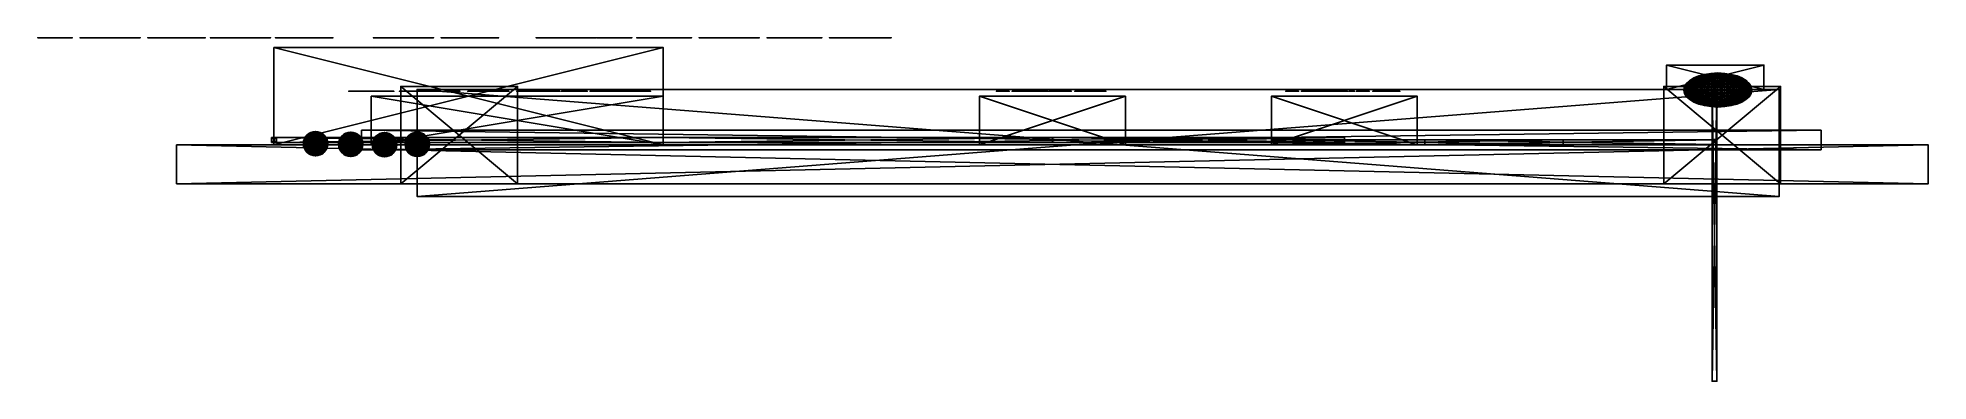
# Model space of a CAD drawing. Extents: x -1043 to 900, y -243 to 110.
import ezdxf

# ---------------------------------------------------------------- set-up
doc = ezdxf.new("R2010")
doc.units = 0
for name, color, linetype in [('Arduino', 254, 'CONTINUOUS'), ('Base', 254, 'CONTINUOUS'), ('Cable_Driver_Cabezal', 254, 'CONTINUOUS'), ('Cable_Driver_Cabezal2', 254, 'CONTINUOUS'), ('Cable_Driver_Cabezal3', 254, 'CONTINUOUS'), ('Cable_Driver_Cabezal4', 254, 'CONTINUOUS'), ('Cable_Driver_Motor', 254, 'CONTINUOUS'), ('Cable_Motor_Arduino', 254, 'CONTINUOUS'), ('Cable_Motor_Fuente', 254, 'CONTINUOUS'), ('Cable_Motor_Fuente2', 254, 'CONTINUOUS'), ('Cable_Motor_Fuente3', 254, 'CONTINUOUS'), ('Carrito', 254, 'CONTINUOUS'), ('Carrito_2', 254, 'CONTINUOUS'), ('Driver', 254, 'CONTINUOUS'), ('FuentePoder', 254, 'CONTINUOUS'), ('Head', 1, 'CONTINUOUS'), ('Motor', 254, 'CONTINUOUS'), ('PanelCinta', 254, 'CONTINUOUS'), ('Q0', 1, 'CONTINUOUS'), ('Q1', 1, 'CONTINUOUS'), ('Q2', 1, 'CONTINUOUS'), ('QH', 1, 'CONTINUOUS'), ('Riel', 254, 'CONTINUOUS'), ('Text__TMP_', 7, 'CONTINUOUS'), ('Text__TMP__1', 7, 'CONTINUOUS'), ('Text__TMP__2', 7, 'CONTINUOUS'), ('Text__TMP__3', 7, 'CONTINUOUS'), ('TorreCabezal', 254, 'CONTINUOUS')]:
    doc.layers.add(name, color=color, linetype=linetype)

msp = doc.modelspace()

# ---------------------------------------------------------------- meshes
at = {"layer": 'Arduino', "color": 254}
mesh = msp.add_polyface(dxfattribs=at)
corners = [(-700, 0, -150), (-400, 0, -150), (-700, 50, -150), (-400, 50, -150), (-700, 50, -350), (-400, 50, -350), (-700, 0, -350), (-400, 0, -350)]
mesh.append_faces([[corners[k] for k in face] for face in [(2, 3, 0), (3, 1, 0), (4, 5, 2), (5, 3, 2), (6, 7, 4), (7, 5, 4), (0, 1, 6), (1, 7, 6), (3, 5, 1), (5, 7, 1), (4, 2, 6), (2, 0, 6)]], dxfattribs={"color": 254})
at = {"layer": 'Base', "color": 254}
mesh = msp.add_polyface(dxfattribs=at)
corners = [(-900, -40.000001, 600), (900, -40.000001, 600), (-900, 0, 600), (900, 0, 600), (-900, 0, -600), (900, 0, -600), (-900, -40.000001, -600), (900, -40.000001, -600)]
mesh.append_faces([[corners[k] for k in face] for face in [(2, 3, 0), (3, 1, 0), (4, 5, 2), (5, 3, 2), (6, 7, 4), (7, 5, 4), (0, 1, 6), (1, 7, 6), (3, 5, 1), (5, 7, 1), (4, 2, 6), (2, 0, 6)]], dxfattribs={"color": 254})
at = {"layer": 'Cable_Driver_Cabezal', "color": 254}
mesh = msp.add_polyface(dxfattribs=at)
corners = [(225, 0.2, -147.5), (525, 0.2, -147.5), (225, 5.2, -147.5), (525, 5.2, -147.5), (225, 5.2, -152.5), (525, 5.2, -152.5), (225, 0.2, -152.5), (525, 0.2, -152.5)]
mesh.append_faces([[corners[k] for k in face] for face in [(2, 3, 0), (3, 1, 0), (4, 5, 2), (5, 3, 2), (6, 7, 4), (7, 5, 4), (0, 1, 6), (1, 7, 6), (3, 5, 1), (5, 7, 1), (4, 2, 6), (2, 0, 6)]], dxfattribs={"color": 254})
at = {"layer": 'Cable_Driver_Cabezal2', "color": 254}
mesh = msp.add_polyface(dxfattribs=at)
corners = [(382.800007, 0.2, -147.5), (682.800007, 0.2, -147.5), (382.800007, 5.2, -147.5), (682.800007, 5.2, -147.5), (382.800007, 5.2, -152.5), (682.800007, 5.2, -152.5), (382.800007, 0.2, -152.5), (682.800007, 0.2, -152.5)]
mesh.append_faces([[corners[k] for k in face] for face in [(2, 3, 0), (3, 1, 0), (4, 5, 2), (5, 3, 2), (6, 7, 4), (7, 5, 4), (0, 1, 6), (1, 7, 6), (3, 5, 1), (5, 7, 1), (4, 2, 6), (2, 0, 6)]], dxfattribs={"color": 254})
at = {"layer": 'Cable_Driver_Cabezal3', "color": 254}
mesh = msp.add_polyface(dxfattribs=at)
corners = [(677.89999, 0.4, 149.5), (682.89999, 0.4, 149.5), (677.89999, 5.4, 149.5), (682.89999, 5.4, 149.5), (677.89999, 5.4, -150.5), (682.89999, 5.4, -150.5), (677.89999, 0.4, -150.5), (682.89999, 0.4, -150.5)]
mesh.append_faces([[corners[k] for k in face] for face in [(2, 3, 0), (3, 1, 0), (4, 5, 2), (5, 3, 2), (6, 7, 4), (7, 5, 4), (0, 1, 6), (1, 7, 6), (3, 5, 1), (5, 7, 1), (4, 2, 6), (2, 0, 6)]], dxfattribs={"color": 254})
at = {"layer": 'Cable_Driver_Cabezal4', "color": 254}
mesh = msp.add_polyface(dxfattribs=at)
corners = [(677.89999, -242.900002, 31.100001), (682.89999, -242.900002, 31.100001), (677.89999, 57.099998, 31.100001), (682.89999, 57.099998, 31.100001), (677.89999, 57.099998, 26.100001), (682.89999, 57.099998, 26.100001), (677.89999, -242.900002, 26.100001), (682.89999, -242.900002, 26.100001)]
mesh.append_faces([[corners[k] for k in face] for face in [(2, 3, 0), (3, 1, 0), (4, 5, 2), (5, 3, 2), (6, 7, 4), (7, 5, 4), (0, 1, 6), (1, 7, 6), (3, 5, 1), (5, 7, 1), (4, 2, 6), (2, 0, 6)]], dxfattribs={"color": 254})
at = {"layer": 'Cable_Driver_Motor', "color": 254}
mesh = msp.add_polyface(dxfattribs=at)
corners = [(0, 2.5, -147.5), (300, 2.5, -147.5), (0, 7.5, -147.5), (300, 7.5, -147.5), (0, 7.5, -152.5), (300, 7.5, -152.5), (0, 2.5, -152.5), (300, 2.5, -152.5)]
mesh.append_faces([[corners[k] for k in face] for face in [(2, 3, 0), (3, 1, 0), (4, 5, 2), (5, 3, 2), (6, 7, 4), (7, 5, 4), (0, 1, 6), (1, 7, 6), (3, 5, 1), (5, 7, 1), (4, 2, 6), (2, 0, 6)]], dxfattribs={"color": 254})
at = {"layer": 'Cable_Motor_Arduino', "color": 254}
mesh = msp.add_polyface(dxfattribs=at)
corners = [(-400, 2.5, -152.499995), (0, 2.5, -152.499995), (-400, 7.5, -152.499995), (0, 7.5, -152.499995), (-400, 7.5, -157.499995), (0, 7.5, -157.499995), (-400, 2.5, -157.499995), (0, 2.5, -157.499995)]
mesh.append_faces([[corners[k] for k in face] for face in [(2, 3, 0), (3, 1, 0), (4, 5, 2), (5, 3, 2), (6, 7, 4), (7, 5, 4), (0, 1, 6), (1, 7, 6), (3, 5, 1), (5, 7, 1), (4, 2, 6), (2, 0, 6)]], dxfattribs={"color": 254})
at = {"layer": 'Cable_Motor_Fuente', "color": 254}
mesh = msp.add_polyface(dxfattribs=at)
corners = [(-800, 2.5, -152.499995), (-400, 2.5, -152.499995), (-800, 7.5, -152.499995), (-400, 7.5, -152.499995), (-800, 7.5, -157.499995), (-400, 7.5, -157.499995), (-800, 2.5, -157.499995), (-400, 2.5, -157.499995)]
mesh.append_faces([[corners[k] for k in face] for face in [(2, 3, 0), (3, 1, 0), (4, 5, 2), (5, 3, 2), (6, 7, 4), (7, 5, 4), (0, 1, 6), (1, 7, 6), (3, 5, 1), (5, 7, 1), (4, 2, 6), (2, 0, 6)]], dxfattribs={"color": 254})
at = {"layer": 'Cable_Motor_Fuente2', "color": 254}
mesh = msp.add_polyface(dxfattribs=at)
corners = [(-802.5, 2.5, 242.500001), (-797.5, 2.5, 242.500001), (-802.5, 7.5, 242.500001), (-797.5, 7.5, 242.500001), (-802.5, 7.5, -157.499999), (-797.5, 7.5, -157.499999), (-802.5, 2.5, -157.499999), (-797.5, 2.5, -157.499999)]
mesh.append_faces([[corners[k] for k in face] for face in [(2, 3, 0), (3, 1, 0), (4, 5, 2), (5, 3, 2), (6, 7, 4), (7, 5, 4), (0, 1, 6), (1, 7, 6), (3, 5, 1), (5, 7, 1), (4, 2, 6), (2, 0, 6)]], dxfattribs={"color": 254})
at = {"layer": 'Cable_Motor_Fuente3', "color": 254}
mesh = msp.add_polyface(dxfattribs=at)
corners = [(-802.5, 2.5, 499.300003), (-797.5, 2.5, 499.300003), (-802.5, 7.5, 499.300003), (-797.5, 7.5, 499.300003), (-802.5, 7.5, 99.300003), (-797.5, 7.5, 99.300003), (-802.5, 2.5, 99.300003), (-797.5, 2.5, 99.300003)]
mesh.append_faces([[corners[k] for k in face] for face in [(2, 3, 0), (3, 1, 0), (4, 5, 2), (5, 3, 2), (6, 7, 4), (7, 5, 4), (0, 1, 6), (1, 7, 6), (3, 5, 1), (5, 7, 1), (4, 2, 6), (2, 0, 6)]], dxfattribs={"color": 254})
at = {"layer": 'Carrito', "color": 254}
mesh = msp.add_polyface(dxfattribs=at)
corners = [(628.299987, -40, 80.000001), (748.299992, -40, 80.000001), (628.299987, 60, 80.000001), (748.299992, 60, 80.000001), (628.299987, 60, 19.999999), (748.299992, 60, 19.999999), (628.299987, -40, 19.999999), (748.299992, -40, 19.999999)]
mesh.append_faces([[corners[k] for k in face] for face in [(2, 3, 0), (3, 1, 0), (4, 5, 2), (5, 3, 2), (6, 7, 4), (7, 5, 4), (0, 1, 6), (1, 7, 6), (3, 5, 1), (5, 7, 1), (4, 2, 6), (2, 0, 6)]], dxfattribs={"color": 254})
at = {"layer": 'Carrito_2', "color": 254}
mesh = msp.add_polyface(dxfattribs=at)
corners = [(-669.700015, -40, 80.000001), (-549.70001, -40, 80.000001), (-669.700015, 60, 80.000001), (-549.70001, 60, 80.000001), (-669.700015, 60, 19.999999), (-549.70001, 60, 19.999999), (-669.700015, -40, 19.999999), (-549.70001, -40, 19.999999)]
mesh.append_faces([[corners[k] for k in face] for face in [(2, 3, 0), (3, 1, 0), (4, 5, 2), (5, 3, 2), (6, 7, 4), (7, 5, 4), (0, 1, 6), (1, 7, 6), (3, 5, 1), (5, 7, 1), (4, 2, 6), (2, 0, 6)]], dxfattribs={"color": 254})
at = {"layer": 'Driver', "color": 254}
mesh = msp.add_polyface(dxfattribs=at)
corners = [(225, 0, -100), (375, 0, -100), (225, 50, -100), (375, 50, -100), (225, 50, -200), (375, 50, -200), (225, 0, -200), (375, 0, -200)]
mesh.append_faces([[corners[k] for k in face] for face in [(2, 3, 0), (3, 1, 0), (4, 5, 2), (5, 3, 2), (6, 7, 4), (7, 5, 4), (0, 1, 6), (1, 7, 6), (3, 5, 1), (5, 7, 1), (4, 2, 6), (2, 0, 6)]], dxfattribs={"color": 254})
at = {"layer": 'FuentePoder', "color": 254}
mesh = msp.add_polyface(dxfattribs=at)
corners = [(-800, 0, 700), (-400, 0, 700), (-800, 100, 700), (-400, 100, 700), (-800, 100, 500), (-400, 100, 500), (-800, 0, 500), (-400, 0, 500)]
mesh.append_faces([[corners[k] for k in face] for face in [(2, 3, 0), (3, 1, 0), (4, 5, 2), (5, 3, 2), (6, 7, 4), (7, 5, 4), (0, 1, 6), (1, 7, 6), (3, 5, 1), (5, 7, 1), (4, 2, 6), (2, 0, 6)]], dxfattribs={"color": 254})
at = {"layer": 'Head', "color": 1}
mesh = msp.add_polyface(dxfattribs=at)
corners = [(659.111354, 56.349999, 225.248654), (654.758572, 56.349999, 219.944991), (659.491092, 59.412734, 224.868916), (655.372269, 59.488698, 219.853218), (651.524319, 56.349999, 213.893905), (656.804396, 62.462822, 219.025045), (660.586893, 62.296239, 223.773116), (652.251322, 59.639388, 213.984481), (649.532668, 56.349999, 207.328158), (650.26309, 59.788326, 207.436124), (648.860012, 56.349999, 200.499986), (649.583938, 56.319071, 193.420487), (649.583938, 59.860381, 200.499986), (654.004739, 62.780992, 213.419662), (654.897684, 56.319071, 180.819505), (659.101614, 56.319071, 175.7416), (655.372269, 59.488698, 181.146776), (659.491092, 59.412734, 176.131078), (651.670951, 56.319071, 186.760703), (652.251322, 59.639388, 187.015513), (650.26309, 59.788326, 193.563871), (652.251322, 63.06447, 207.137478), (659.027445, 65.047618, 217.946506), (656.804396, 65.581163, 212.781955), (655.372269, 65.99431, 206.836355), (660.586893, 67.954942, 212.449899), (651.670951, 63.191063, 200.499986), (654.897684, 66.157774, 200.499988), (659.491092, 68.502928, 206.684811), (659.101614, 68.697582, 200.499989), (652.251322, 63.06447, 193.862516), (655.372269, 65.99431, 194.163682), (659.491092, 68.502928, 194.315183), (654.004739, 62.780992, 187.580332), (656.804396, 65.581163, 188.21804), (656.804396, 62.462822, 181.974949), (659.027445, 65.047618, 183.053489)]
mesh.append_faces([[corners[k] for k in face] for face in [(0, 1, 2), (1, 3, 2), (1, 4, 3), (3, 5, 6), (4, 7, 3), (3, 7, 5), (4, 8, 7), (8, 9, 7), (8, 10, 9), (10, 11, 12), (10, 12, 9), (7, 9, 13), (7, 13, 5), (14, 15, 16), (15, 17, 16), (18, 14, 19), (14, 16, 19), (11, 18, 20), (11, 20, 12), (18, 19, 20), (9, 12, 21), (9, 21, 13), (5, 13, 22), (13, 23, 22), (13, 21, 23), (23, 24, 25), (21, 24, 23), (12, 26, 21), (21, 26, 24), (12, 20, 26), (24, 27, 28), (26, 27, 24), (27, 29, 28), (20, 30, 26), (26, 30, 27), (20, 19, 30), (27, 31, 29), (30, 31, 27), (31, 32, 29), (19, 33, 30), (30, 33, 31), (19, 16, 33), (31, 34, 32), (33, 34, 31), (16, 35, 33), (33, 35, 34), (16, 17, 35), (35, 36, 34)]], dxfattribs={"color": 1})
mesh = msp.add_polyface(dxfattribs=at)
corners = [(666.996608, 67.168126, 178.803417), (666.413503, 68.735093, 183.053489), (663.641531, 66.426512, 180.281517), (662.163431, 67.168126, 183.636594), (665.334963, 69.8473, 188.21804), (660.586893, 67.954942, 188.550095), (664.50679, 70.562767, 194.163639), (659.491092, 68.502928, 194.315183), (664.179519, 70.800145, 200.499991), (659.101614, 68.697582, 200.499989), (664.50679, 70.562767, 206.836355), (659.491092, 68.502928, 206.684811), (665.334963, 69.8473, 212.781955), (660.586893, 67.954942, 212.449899), (666.413503, 68.735093, 217.946506), (662.163431, 67.168126, 217.3634), (666.996608, 67.168126, 222.196578), (663.641531, 66.426512, 220.718477), (659.491092, 59.412734, 224.868916), (655.372269, 59.488698, 219.853218), (660.586893, 62.296239, 223.773116), (656.804396, 62.462822, 219.025045), (662.163431, 64.756066, 222.196578), (659.027445, 65.047618, 217.946506), (656.804396, 65.581163, 212.781955), (655.372269, 65.99431, 206.836355), (656.804396, 65.581163, 188.21804), (659.491092, 59.412734, 176.131078), (660.586893, 62.296239, 177.226879), (656.804396, 62.462822, 181.974949), (659.027445, 65.047618, 183.053489), (662.163431, 64.756066, 178.803417), (664.415018, 56.349999, 229.601437), (659.111354, 56.349999, 225.248654), (664.50679, 59.488698, 228.98774), (665.334963, 62.462865, 227.555612), (666.413503, 65.047618, 225.332564), (659.101614, 56.319071, 175.7416), (664.179519, 56.319072, 171.537669), (664.50679, 59.488698, 172.012254), (665.334963, 62.462865, 173.444382), (666.413503, 65.047618, 175.66743)]
mesh.append_faces([[corners[k] for k in face] for face in [(0, 1, 2), (1, 3, 2), (1, 4, 3), (4, 5, 3), (4, 6, 5), (6, 7, 5), (6, 8, 7), (8, 9, 7), (8, 10, 9), (10, 11, 9), (10, 12, 11), (12, 13, 11), (12, 14, 13), (14, 15, 13), (14, 16, 15), (16, 17, 15), (18, 19, 20), (20, 21, 22), (21, 23, 22), (22, 23, 17), (23, 15, 17), (23, 24, 15), (24, 13, 15), (25, 11, 13), (26, 5, 7), (27, 28, 29), (26, 30, 5), (29, 28, 30), (30, 3, 5), (28, 31, 30), (30, 31, 3), (31, 2, 3), (32, 33, 34), (33, 18, 34), (34, 18, 35), (18, 20, 35), (35, 20, 36), (20, 22, 36), (36, 22, 16), (22, 17, 16), (37, 38, 27), (38, 39, 27), (27, 39, 28), (39, 40, 28), (28, 40, 31), (40, 41, 31), (31, 41, 2), (41, 0, 2)]], dxfattribs={"color": 1})
mesh = msp.add_polyface(dxfattribs=at)
corners = [(683.860015, 73.460008, 193.420487), (683.860011, 73.849999, 200.499997), (676.923885, 73.121971, 193.563871), (677.22253, 72.128368, 187.015513), (670.940346, 71.252342, 187.580332), (670.375527, 72.128368, 193.862516), (676.780458, 73.460008, 200.499995), (683.860017, 72.418553, 186.760703), (671.578054, 69.8473, 181.974949), (677.523653, 70.562767, 181.146776), (665.334963, 69.8473, 188.21804), (666.413503, 68.735093, 183.053489), (671.910109, 67.954942, 177.226879), (666.996608, 67.168126, 178.803417), (677.675197, 68.502928, 176.131078), (683.86002, 70.800145, 180.819505), (683.860022, 68.697582, 175.7416), (664.50679, 70.562767, 194.163639), (670.120717, 72.418553, 200.499993), (664.179519, 70.800145, 200.499991), (670.375527, 72.128368, 207.137478), (664.50679, 70.562767, 206.836355), (676.923885, 73.121971, 207.436124), (670.940346, 71.252342, 213.419662), (665.334963, 69.8473, 212.781955), (671.910109, 67.954942, 223.773116), (666.996608, 67.168126, 222.196578), (666.413503, 68.735093, 217.946506), (671.578054, 69.8473, 219.025045), (677.675197, 68.502928, 224.868916), (677.523653, 70.562767, 219.853218), (683.860007, 68.697582, 225.258395), (677.22253, 72.128368, 213.984481), (683.860008, 70.800145, 220.180489), (683.860009, 72.418553, 214.239291), (683.86001, 73.460008, 207.579508)]
mesh.append_faces([[corners[k] for k in face] for face in [(0, 1, 2), (0, 2, 3), (3, 2, 4), (2, 5, 4), (2, 6, 5), (1, 6, 2), (7, 0, 3), (3, 4, 8), (7, 3, 9), (9, 3, 8), (4, 5, 10), (8, 4, 11), (4, 10, 11), (9, 8, 12), (12, 8, 13), (8, 11, 13), (14, 9, 12), (15, 9, 14), (15, 7, 9), (16, 15, 14), (5, 17, 10), (5, 18, 17), (6, 18, 5), (18, 19, 17), (18, 20, 19), (20, 21, 19), (6, 22, 18), (22, 20, 18), (20, 23, 21), (23, 24, 21), (25, 26, 27), (28, 27, 24), (28, 25, 27), (23, 28, 24), (29, 25, 28), (30, 29, 28), (30, 28, 23), (31, 29, 30), (32, 23, 20), (32, 30, 23), (22, 32, 20), (33, 31, 30), (33, 30, 32), (34, 32, 22), (34, 33, 32), (35, 34, 22), (35, 22, 6), (1, 35, 6)]], dxfattribs={"color": 1})
mesh = msp.add_polyface(dxfattribs=at)
corners = [(683.860006, 56.349999, 235.499997), (677.03185, 56.349999, 234.827341), (683.860006, 59.860402, 234.776071), (670.466103, 56.349999, 232.83569), (664.415018, 56.349999, 229.601437), (670.375527, 59.639388, 232.108687), (664.50679, 59.488698, 228.98774), (676.923885, 59.788326, 234.096919), (683.860006, 63.191063, 232.689057), (677.22253, 63.06447, 232.108687), (683.860007, 66.157774, 229.462325), (677.523653, 65.99431, 228.98774), (683.860007, 68.697582, 225.258395), (677.675197, 68.502928, 224.868916), (670.940346, 62.780992, 230.355269), (671.578054, 65.581163, 227.555612), (671.910109, 67.954942, 223.773116), (665.334963, 62.462865, 227.555612), (666.413503, 65.047618, 225.332564), (666.996608, 67.168126, 222.196578), (664.179519, 56.319072, 171.537669), (670.120717, 56.319072, 168.310937), (664.50679, 59.488698, 172.012254), (670.375527, 59.639388, 168.891307), (665.334963, 62.462865, 173.444382), (676.780501, 56.319072, 166.223923), (676.923885, 59.788326, 166.903076), (683.860027, 56.349999, 165.499998), (683.860027, 59.860402, 166.223923), (670.940346, 62.780992, 170.644725), (677.22253, 63.06447, 168.891307), (666.413503, 65.047618, 175.66743), (671.578054, 65.581163, 173.444382), (666.996608, 67.168126, 178.803417), (671.910109, 67.954942, 177.226879), (677.523696, 65.99431, 172.012254), (677.675197, 68.502928, 176.131078), (683.860026, 63.191063, 168.310937), (683.860024, 66.157774, 171.537669), (683.860022, 68.697582, 175.7416)]
mesh.append_faces([[corners[k] for k in face] for face in [(0, 1, 2), (3, 4, 5), (4, 6, 5), (1, 3, 7), (1, 7, 2), (3, 5, 7), (2, 7, 8), (7, 9, 8), (8, 9, 10), (7, 5, 9), (10, 11, 12), (9, 11, 10), (11, 13, 12), (5, 14, 9), (9, 14, 11), (5, 6, 14), (11, 15, 13), (14, 15, 11), (15, 16, 13), (6, 17, 14), (14, 17, 15), (15, 18, 16), (17, 18, 15), (18, 19, 16), (20, 21, 22), (21, 23, 22), (22, 23, 24), (21, 25, 23), (25, 26, 23), (25, 27, 26), (27, 28, 26), (23, 26, 29), (23, 29, 24), (26, 28, 30), (26, 30, 29), (24, 29, 31), (29, 32, 31), (31, 32, 33), (29, 30, 32), (32, 34, 33), (32, 35, 34), (30, 35, 32), (35, 36, 34), (28, 37, 30), (30, 37, 35), (35, 38, 36), (37, 38, 35), (38, 39, 36)]], dxfattribs={"color": 1})
mesh = msp.add_polyface(dxfattribs=at)
corners = [(703.305005, 56.349999, 229.601437), (697.25392, 56.349999, 232.83569), (703.213233, 59.488698, 228.98774), (697.344496, 59.639388, 232.108687), (702.38506, 62.462865, 227.555612), (690.688173, 56.349999, 234.827341), (690.796138, 59.788326, 234.096919), (683.860006, 56.349999, 235.499997), (683.860006, 59.860402, 234.776071), (696.779677, 62.780992, 230.355269), (690.497493, 63.06447, 232.108687), (701.30652, 65.047618, 225.332564), (696.141969, 65.581163, 227.555612), (700.723414, 67.168126, 222.196578), (695.809913, 67.954942, 223.773116), (690.19637, 65.99431, 228.98774), (690.044826, 68.502928, 224.868916), (683.860006, 63.191063, 232.689057), (683.860007, 66.157774, 229.462325), (683.860007, 68.697582, 225.258395), (683.860027, 56.349999, 165.499998), (690.939522, 56.319072, 166.223923), (683.860027, 59.860402, 166.223923), (697.599306, 56.319072, 168.310937), (703.540504, 56.319072, 171.537669), (697.344496, 59.639388, 168.891307), (703.213233, 59.488698, 172.012254), (690.796138, 59.788326, 166.903076), (683.860026, 63.191063, 168.310937), (690.497493, 63.06447, 168.891307), (683.860024, 66.157774, 171.537669), (690.196327, 65.99431, 172.012254), (683.860022, 68.697582, 175.7416), (690.044826, 68.502928, 176.131078), (696.779677, 62.780992, 170.644725), (696.141969, 65.581163, 173.444382), (695.809913, 67.954942, 177.226879), (702.38506, 62.462865, 173.444382), (701.30652, 65.047618, 175.66743), (700.723414, 67.168126, 178.803417)]
mesh.append_faces([[corners[k] for k in face] for face in [(0, 1, 2), (1, 3, 2), (2, 3, 4), (1, 5, 3), (5, 6, 3), (5, 7, 6), (7, 8, 6), (3, 6, 9), (3, 9, 4), (6, 8, 10), (6, 10, 9), (4, 9, 11), (9, 12, 11), (11, 12, 13), (9, 10, 12), (12, 14, 13), (12, 15, 14), (10, 15, 12), (15, 16, 14), (8, 17, 10), (10, 17, 15), (15, 18, 16), (17, 18, 15), (18, 19, 16), (20, 21, 22), (23, 24, 25), (24, 26, 25), (21, 23, 27), (21, 27, 22), (23, 25, 27), (22, 27, 28), (27, 29, 28), (28, 29, 30), (27, 25, 29), (30, 31, 32), (29, 31, 30), (31, 33, 32), (25, 34, 29), (29, 34, 31), (25, 26, 34), (31, 35, 33), (34, 35, 31), (35, 36, 33), (26, 37, 34), (34, 37, 35), (35, 38, 36), (37, 38, 35), (38, 39, 36)]], dxfattribs={"color": 1})
mesh = msp.add_polyface(dxfattribs=at)
corners = [(683.86002, 70.800145, 180.819505), (683.860022, 68.697582, 175.7416), (690.196327, 70.562767, 181.146776), (690.044826, 68.502928, 176.131078), (683.860017, 72.418553, 186.760703), (690.497493, 72.128368, 187.015513), (696.141969, 69.8473, 181.974949), (695.809913, 67.954942, 177.226879), (683.860007, 68.697582, 225.258395), (683.860008, 70.800145, 220.180489), (690.044826, 68.502928, 224.868916), (690.19637, 70.562767, 219.853218), (683.860009, 72.418553, 214.239291), (695.809913, 67.954942, 223.773116), (696.141969, 69.8473, 219.025045), (700.723414, 67.168126, 222.196578), (690.497493, 72.128368, 213.984481), (683.86001, 73.460008, 207.579508), (701.30652, 68.735093, 217.946506), (690.796138, 73.121971, 207.436124), (683.860011, 73.849999, 200.499997), (696.779677, 71.252342, 213.419662), (702.38506, 69.8473, 212.781955), (697.344496, 72.128368, 207.137478), (703.213233, 70.562767, 206.836355), (690.939522, 73.460008, 200.499997), (697.599306, 72.418553, 200.499997), (703.540504, 70.800145, 200.499997), (700.723414, 67.168126, 178.803417), (701.30652, 68.735093, 183.053489), (702.38506, 69.8473, 188.21804), (696.779677, 71.252342, 187.580332), (703.213233, 70.562767, 194.163639), (697.344496, 72.128368, 193.862516), (690.796138, 73.121971, 193.563871), (683.860015, 73.460008, 193.420487)]
mesh.append_faces([[corners[k] for k in face] for face in [(0, 1, 2), (1, 3, 2), (4, 0, 5), (0, 2, 5), (2, 3, 6), (3, 7, 6), (8, 9, 10), (9, 11, 10), (9, 12, 11), (10, 11, 13), (11, 14, 13), (13, 14, 15), (12, 16, 11), (12, 17, 16), (11, 16, 14), (14, 18, 15), (17, 19, 16), (17, 20, 19), (16, 21, 14), (14, 21, 18), (16, 19, 21), (21, 22, 18), (19, 23, 21), (21, 23, 22), (23, 24, 22), (19, 25, 23), (20, 25, 19), (25, 26, 23), (23, 26, 24), (26, 27, 24), (7, 28, 29), (6, 7, 29), (6, 29, 30), (31, 6, 30), (2, 6, 31), (5, 2, 31), (31, 30, 32), (33, 31, 32), (33, 32, 27), (5, 31, 33), (26, 33, 27), (34, 5, 33), (34, 33, 26), (4, 5, 34), (25, 34, 26), (35, 4, 34), (35, 34, 25), (20, 35, 25)]], dxfattribs={"color": 1})
mesh = msp.add_polyface(dxfattribs=at)
corners = [(700.723414, 67.168126, 222.196578), (701.30652, 68.735093, 217.946506), (704.078492, 66.426512, 220.718477), (705.556592, 67.168126, 217.3634), (702.38506, 69.8473, 212.781955), (707.13313, 67.954942, 212.449899), (703.213233, 70.562767, 206.836355), (708.228931, 68.502928, 206.684811), (703.540504, 70.800145, 200.499997), (708.618409, 68.697582, 200.499997), (700.723414, 67.168126, 178.803417), (704.078492, 66.426512, 180.281517), (705.556592, 67.168126, 183.636594), (701.30652, 68.735093, 183.053489), (707.13313, 67.954942, 188.550095), (702.38506, 69.8473, 188.21804), (708.228931, 68.502928, 194.315183), (703.213233, 70.562767, 194.163639), (708.608669, 56.349999, 225.248654), (703.305005, 56.349999, 229.601437), (708.228931, 59.412734, 224.868916), (703.213233, 59.488698, 228.98774), (707.13313, 62.296239, 223.773116), (702.38506, 62.462865, 227.555612), (705.556592, 64.756066, 222.196578), (701.30652, 65.047618, 225.332564), (710.915626, 62.462865, 219.025045), (710.915626, 65.581163, 212.781955), (708.692578, 65.047618, 217.946506), (708.228931, 59.412734, 176.131078), (712.347754, 59.488698, 181.146776), (707.13313, 62.296239, 177.226879), (710.915626, 62.462865, 181.974949), (705.556592, 64.756066, 178.803417), (708.692578, 65.047618, 183.053489), (710.915626, 65.581163, 188.21804), (712.347754, 65.99431, 194.163639), (703.540504, 56.319072, 171.537669), (708.618409, 56.319072, 175.7416), (703.213233, 59.488698, 172.012254), (702.38506, 62.462865, 173.444382), (701.30652, 65.047618, 175.66743)]
mesh.append_faces([[corners[k] for k in face] for face in [(0, 1, 2), (1, 3, 2), (1, 4, 3), (4, 5, 3), (4, 6, 5), (6, 7, 5), (6, 8, 7), (8, 9, 7), (10, 11, 12), (13, 10, 12), (13, 12, 14), (15, 13, 14), (15, 14, 16), (17, 15, 16), (17, 16, 9), (8, 17, 9), (18, 19, 20), (19, 21, 20), (20, 21, 22), (21, 23, 22), (22, 23, 24), (23, 25, 24), (24, 25, 2), (25, 0, 2), (20, 22, 26), (27, 5, 7), (26, 22, 28), (27, 28, 5), (22, 24, 28), (28, 3, 5), (28, 24, 3), (24, 2, 3), (29, 30, 31), (31, 32, 33), (32, 34, 33), (33, 34, 11), (34, 12, 11), (34, 35, 12), (35, 14, 12), (36, 16, 14), (37, 38, 39), (38, 29, 39), (39, 29, 40), (29, 31, 40), (40, 31, 41), (31, 33, 41), (41, 33, 10), (33, 11, 10)]], dxfattribs={"color": 1})
mesh = msp.add_polyface(dxfattribs=at)
corners = [(718.860011, 56.349999, 200.499997), (718.187355, 56.349999, 207.328158), (718.136085, 59.860402, 200.499997), (717.456933, 59.788326, 207.436124), (716.049072, 63.191063, 200.499997), (716.195704, 56.349999, 213.893905), (715.468701, 63.06447, 207.137478), (712.822339, 66.157774, 200.499997), (715.468701, 59.639388, 213.984481), (712.961451, 56.349999, 219.944991), (708.608669, 56.349999, 225.248654), (712.347754, 59.488698, 219.853218), (708.228931, 59.412734, 224.868916), (712.347754, 65.99431, 206.836355), (708.618409, 68.697582, 200.499997), (708.228931, 68.502928, 206.684811), (713.715284, 62.780992, 213.419662), (710.915626, 62.462865, 219.025045), (710.915626, 65.581163, 212.781955), (708.692578, 65.047618, 217.946506), (708.618409, 56.319072, 175.7416), (712.822339, 56.319073, 180.819505), (708.228931, 59.412734, 176.131078), (712.347754, 59.488698, 181.146776), (716.049072, 56.319073, 186.760703), (710.915626, 62.462865, 181.974949), (707.13313, 62.296239, 177.226879), (715.468701, 59.639388, 187.015513), (718.136085, 56.319073, 193.420487), (717.456933, 59.788326, 193.563871), (713.715284, 62.780992, 187.580332), (708.692578, 65.047618, 183.053489), (715.468701, 63.06447, 193.862516), (710.915626, 65.581163, 188.21804), (712.347754, 65.99431, 194.163639), (707.13313, 67.954942, 188.550095), (708.228931, 68.502928, 194.315183)]
mesh.append_faces([[corners[k] for k in face] for face in [(0, 1, 2), (1, 3, 2), (2, 3, 4), (1, 5, 3), (3, 6, 4), (4, 6, 7), (5, 8, 3), (5, 9, 8), (3, 8, 6), (9, 10, 11), (9, 11, 8), (10, 12, 11), (6, 13, 7), (7, 13, 14), (13, 15, 14), (8, 16, 6), (8, 11, 16), (6, 16, 13), (11, 12, 17), (11, 17, 16), (13, 18, 15), (16, 18, 13), (16, 17, 18), (17, 19, 18), (20, 21, 22), (21, 23, 22), (21, 24, 23), (23, 25, 26), (24, 27, 23), (24, 28, 27), (23, 27, 25), (28, 0, 29), (28, 29, 27), (0, 2, 29), (27, 30, 25), (27, 29, 30), (25, 30, 31), (29, 2, 32), (29, 32, 30), (2, 4, 32), (30, 33, 31), (30, 32, 33), (32, 4, 34), (32, 34, 33), (33, 34, 35), (4, 7, 34), (34, 7, 36), (7, 14, 36)]], dxfattribs={"color": 1})
mesh = msp.add_polyface(dxfattribs=at)
corners = [(656.893436, 50.229229, 218.959592), (659.108963, 47.652379, 217.895236), (656.893436, 47.120201, 212.741452), (655.469338, 46.707653, 206.814865), (659.572098, 44.206042, 206.664218), (659.183986, 44.011986, 200.5), (655.469338, 53.192565, 219.784688), (659.572098, 53.267888, 224.787911), (659.111354, 56.349999, 225.248654), (654.090531, 49.911999, 213.375998), (654.994584, 46.544445, 200.499994), (659.572098, 44.206042, 194.335776), (654.758572, 56.349999, 219.944991), (652.341557, 53.042238, 213.939963), (652.341557, 49.630016, 207.115518), (655.469338, 46.707653, 194.185129), (651.761184, 49.503807, 200.499992), (651.524319, 56.349999, 213.893905), (650.360159, 52.893664, 207.412668), (656.893436, 47.120201, 188.258542), (660.665677, 44.752831, 188.590086), (652.341557, 49.630016, 193.884476), (649.683744, 52.822164, 200.499994), (649.532668, 56.349999, 207.328158), (654.090531, 49.911999, 187.623997), (659.108963, 47.652379, 183.104758), (656.893436, 50.229229, 182.040402), (650.360159, 52.893664, 193.587327), (648.860012, 56.349999, 200.499986), (655.469338, 53.192565, 181.215306), (660.665677, 50.395043, 177.305662), (652.341557, 53.042238, 187.060032), (649.583938, 56.319071, 193.420487), (654.897684, 56.319071, 180.819505), (659.572098, 53.267888, 176.212084), (659.101614, 56.319071, 175.7416), (651.670951, 56.319071, 186.760703)]
mesh.append_faces([[corners[k] for k in face] for face in [(0, 1, 2), (3, 2, 4), (3, 4, 5), (6, 7, 0), (8, 7, 6), (9, 0, 2), (9, 2, 3), (6, 0, 9), (10, 3, 5), (10, 5, 11), (12, 8, 6), (13, 6, 9), (12, 6, 13), (14, 9, 3), (14, 3, 10), (13, 9, 14), (15, 10, 11), (16, 14, 10), (16, 10, 15), (17, 12, 13), (18, 13, 14), (18, 14, 16), (17, 13, 18), (19, 15, 20), (21, 16, 15), (21, 15, 19), (22, 18, 16), (22, 16, 21), (23, 17, 18), (23, 18, 22), (24, 21, 19), (24, 19, 25), (26, 24, 25), (27, 22, 21), (27, 21, 24), (28, 23, 22), (28, 22, 27), (29, 26, 30), (31, 24, 26), (31, 27, 24), (29, 31, 26), (32, 28, 27), (32, 27, 31), (33, 29, 34), (35, 33, 34), (36, 31, 29), (36, 32, 31), (33, 36, 29)]], dxfattribs={"color": 1})
mesh = msp.add_polyface(dxfattribs=at)
corners = [(664.575321, 42.154662, 194.185129), (665.400417, 42.866711, 188.258542), (660.665677, 44.752831, 188.590086), (662.236916, 45.538451, 183.686497), (666.464773, 43.974475, 183.104758), (663.712112, 46.276049, 180.352098), (667.046512, 45.538451, 178.876902), (659.572098, 44.206042, 194.335776), (664.248903, 41.917285, 200.5), (659.183986, 44.011986, 200.5), (664.575321, 42.154662, 206.814865), (659.572098, 44.206042, 206.664218), (665.400417, 42.866711, 212.741452), (660.665677, 44.752831, 212.409908), (666.464773, 43.974475, 217.895236), (662.236916, 45.538451, 217.313497), (667.046512, 45.538451, 222.123093), (663.712112, 46.276049, 220.647896), (662.236916, 47.943249, 222.123093), (659.108963, 47.652379, 217.895236), (660.665677, 50.395043, 223.694332), (656.893436, 47.120201, 212.741452), (656.893436, 50.229229, 218.959592), (659.572098, 53.267888, 224.787911), (655.469338, 46.707653, 194.185129), (656.893436, 47.120201, 188.258542), (659.108963, 47.652379, 183.104758), (662.236916, 47.943249, 178.876902), (656.893436, 50.229229, 182.040402), (660.665677, 50.395043, 177.305662), (659.572098, 53.267888, 176.212084), (655.469338, 53.192565, 181.215306), (666.464773, 47.652379, 225.251045), (665.400417, 50.229229, 227.466573), (664.575321, 53.192565, 228.890671), (664.415018, 56.349999, 229.601437), (659.111354, 56.349999, 225.248654), (666.464773, 47.652379, 175.748949), (665.400417, 50.229229, 173.533422), (664.575321, 53.192565, 172.109324), (659.101614, 56.319071, 175.7416), (664.179519, 56.319072, 171.537669)]
mesh.append_faces([[corners[k] for k in face] for face in [(0, 1, 2), (2, 1, 3), (1, 4, 3), (3, 4, 5), (4, 6, 5), (7, 0, 2), (8, 0, 7), (9, 8, 7), (8, 9, 10), (9, 11, 10), (10, 11, 12), (11, 13, 12), (12, 13, 14), (13, 15, 14), (14, 15, 16), (15, 17, 16), (18, 17, 15), (19, 18, 15), (19, 15, 13), (20, 18, 19), (21, 19, 13), (21, 13, 11), (22, 20, 19), (23, 20, 22), (24, 7, 2), (25, 2, 3), (26, 25, 3), (26, 3, 5), (27, 26, 5), (28, 26, 27), (29, 28, 27), (30, 31, 29), (32, 16, 17), (18, 32, 17), (33, 32, 18), (20, 33, 18), (34, 33, 20), (23, 34, 20), (35, 34, 23), (36, 35, 23), (27, 5, 6), (37, 27, 6), (29, 27, 37), (38, 29, 37), (30, 29, 38), (39, 30, 38), (40, 30, 39), (41, 40, 39)]], dxfattribs={"color": 1})
mesh = msp.add_polyface(dxfattribs=at)
corners = [(683.860007, 46.544445, 229.365425), (683.860007, 44.011986, 225.176023), (677.695791, 44.206042, 224.787911), (677.545187, 46.707653, 228.890671), (671.9501, 44.752831, 223.694332), (683.860006, 49.503807, 232.598825), (671.618471, 47.120201, 227.466573), (667.046512, 45.538451, 222.123093), (677.244491, 49.630016, 232.018452), (683.860006, 52.822164, 234.676265), (666.464773, 47.652379, 225.251045), (670.984011, 49.911999, 230.269478), (665.400417, 50.229229, 227.466573), (676.947341, 52.893664, 233.99985), (683.860006, 56.349999, 235.499997), (670.420046, 53.042238, 232.018452), (664.575321, 53.192565, 228.890671), (677.03185, 56.349999, 234.827341), (670.466103, 56.349999, 232.83569), (664.415018, 56.349999, 229.601437), (666.464773, 47.652379, 175.748949), (667.046512, 45.538451, 178.876902), (671.9501, 44.752831, 177.305662), (671.618557, 47.120201, 173.533422), (677.695791, 44.206042, 176.212084), (665.400417, 50.229229, 173.533422), (677.545144, 46.707653, 172.109324), (683.860015, 44.011986, 175.823972), (670.984011, 49.911999, 170.730516), (664.575321, 53.192565, 172.109324), (683.86001, 46.544445, 171.634569), (670.420046, 53.042238, 168.981542), (664.179519, 56.319072, 171.537669), (677.244491, 49.630016, 168.981542), (683.860012, 49.503807, 168.40117), (670.120717, 56.319072, 168.310937), (676.947341, 52.893664, 167.000145), (683.860009, 52.822164, 166.323729), (676.780501, 56.319072, 166.223923), (683.860027, 56.349999, 165.499998)]
mesh.append_faces([[corners[k] for k in face] for face in [(0, 1, 2), (3, 0, 2), (3, 2, 4), (5, 0, 3), (6, 3, 4), (6, 4, 7), (8, 5, 3), (8, 3, 6), (9, 5, 8), (10, 6, 7), (11, 8, 6), (11, 6, 10), (12, 11, 10), (13, 9, 8), (13, 8, 11), (14, 9, 13), (15, 11, 12), (15, 13, 11), (16, 15, 12), (17, 14, 13), (17, 13, 15), (18, 15, 16), (18, 17, 15), (19, 18, 16), (20, 21, 22), (23, 20, 22), (23, 22, 24), (25, 20, 23), (26, 23, 24), (26, 24, 27), (28, 25, 23), (28, 23, 26), (29, 25, 28), (30, 26, 27), (31, 29, 28), (32, 29, 31), (33, 28, 26), (33, 26, 30), (31, 28, 33), (34, 33, 30), (35, 32, 31), (36, 31, 33), (36, 33, 34), (35, 31, 36), (37, 36, 34), (38, 35, 36), (38, 36, 37), (39, 38, 37)]], dxfattribs={"color": 1})
mesh = msp.add_polyface(dxfattribs=at)
corners = [(676.804384, 39.261865, 200.499996), (676.947341, 39.600073, 193.587327), (670.420046, 40.590771, 193.884476), (670.984011, 41.465258, 187.623997), (665.400417, 42.866711, 188.258542), (664.575321, 42.154662, 194.185129), (670.167629, 40.300585, 200.499999), (683.860011, 38.849999, 200.499997), (676.947341, 39.600073, 207.412668), (677.244491, 40.590771, 187.060032), (683.860012, 39.261865, 193.44437), (666.464773, 43.974475, 183.104758), (671.618557, 42.866711, 182.040402), (667.046512, 45.538451, 178.876902), (671.9501, 44.752831, 177.305662), (664.248903, 41.917285, 200.5), (677.545144, 42.154662, 181.215306), (677.695791, 44.206042, 176.212084), (670.420046, 40.590771, 207.115518), (664.575321, 42.154662, 206.814865), (683.860014, 40.300585, 186.807614), (683.860013, 41.917285, 180.888889), (683.860015, 44.011986, 175.823972), (670.984011, 41.465258, 213.375998), (665.400417, 42.866711, 212.741452), (683.860013, 39.261865, 207.555624), (683.860013, 40.300585, 214.19238), (677.244491, 40.590771, 213.939963), (683.860008, 41.917285, 220.111106), (677.545144, 42.154662, 219.784688), (671.618557, 42.866711, 218.959592), (666.464773, 43.974475, 217.895236), (683.860007, 44.011986, 225.176023), (677.695791, 44.206042, 224.787911), (671.9501, 44.752831, 223.694332), (667.046512, 45.538451, 222.123093)]
mesh.append_faces([[corners[k] for k in face] for face in [(0, 1, 2), (2, 1, 3), (2, 3, 4), (5, 2, 4), (6, 2, 5), (6, 0, 2), (0, 7, 1), (0, 6, 8), (1, 9, 3), (1, 10, 9), (7, 10, 1), (4, 3, 11), (3, 9, 12), (3, 12, 11), (11, 12, 13), (12, 14, 13), (15, 6, 5), (12, 16, 14), (9, 16, 12), (16, 17, 14), (6, 15, 18), (15, 19, 18), (6, 18, 8), (9, 20, 16), (10, 20, 9), (16, 21, 17), (20, 21, 16), (21, 22, 17), (18, 19, 23), (19, 24, 23), (7, 0, 25), (25, 8, 26), (0, 8, 25), (8, 27, 26), (8, 18, 27), (18, 23, 27), (26, 27, 28), (27, 23, 29), (27, 29, 28), (23, 30, 29), (23, 24, 30), (24, 31, 30), (28, 29, 32), (29, 33, 32), (29, 30, 33), (30, 34, 33), (30, 31, 34), (31, 35, 34)]], dxfattribs={"color": 1})
mesh = msp.add_polyface(dxfattribs=at)
corners = [(701.25525, 47.652379, 225.251045), (700.673511, 45.538451, 222.123093), (695.769923, 44.752831, 223.694332), (696.101466, 47.120201, 227.466573), (690.024232, 44.206042, 224.787911), (702.319606, 50.229272, 227.466573), (690.174836, 46.707653, 228.890671), (683.860007, 44.011986, 225.176023), (696.736012, 49.911999, 230.269478), (703.144702, 53.192565, 228.890671), (683.860007, 46.544445, 229.365425), (697.299977, 53.042238, 232.018452), (703.305005, 56.349999, 229.601437), (690.475532, 49.630016, 232.018452), (683.860006, 49.503807, 232.598825), (697.25392, 56.349999, 232.83569), (690.772682, 52.893664, 233.99985), (683.860006, 52.822164, 234.676265), (690.688173, 56.349999, 234.827341), (683.860006, 56.349999, 235.499997), (683.86001, 46.544445, 171.634569), (683.860015, 44.011986, 175.823972), (690.024232, 44.206042, 176.212084), (690.174879, 46.707653, 172.109324), (695.769923, 44.752831, 177.305662), (683.860012, 49.503807, 168.40117), (696.101552, 47.120201, 173.533422), (700.673511, 45.538451, 178.876902), (690.475532, 49.630016, 168.981542), (683.860009, 52.822164, 166.323729), (701.25525, 47.652379, 175.748949), (696.736012, 49.911999, 170.730516), (702.319606, 50.229272, 173.533422), (690.772682, 52.893664, 167.000145), (683.860027, 56.349999, 165.499998), (697.299977, 53.042238, 168.981542), (703.144702, 53.192565, 172.109324), (690.939522, 56.319072, 166.223923), (697.599306, 56.319072, 168.310937), (703.540504, 56.319072, 171.537669)]
mesh.append_faces([[corners[k] for k in face] for face in [(0, 1, 2), (3, 0, 2), (3, 2, 4), (5, 0, 3), (6, 3, 4), (6, 4, 7), (8, 5, 3), (8, 3, 6), (9, 5, 8), (10, 6, 7), (11, 9, 8), (12, 9, 11), (13, 8, 6), (13, 6, 10), (11, 8, 13), (14, 13, 10), (15, 12, 11), (16, 11, 13), (16, 13, 14), (15, 11, 16), (17, 16, 14), (18, 15, 16), (18, 16, 17), (19, 18, 17), (20, 21, 22), (23, 20, 22), (23, 22, 24), (25, 20, 23), (26, 23, 24), (26, 24, 27), (28, 25, 23), (28, 23, 26), (29, 25, 28), (30, 26, 27), (31, 28, 26), (31, 26, 30), (32, 31, 30), (33, 29, 28), (33, 28, 31), (34, 29, 33), (35, 31, 32), (35, 33, 31), (36, 35, 32), (37, 34, 33), (37, 33, 35), (38, 35, 36), (38, 37, 35), (39, 38, 36)]], dxfattribs={"color": 1})
mesh = msp.add_polyface(dxfattribs=at)
corners = [(683.860013, 41.917285, 180.888889), (690.174879, 42.154662, 181.215306), (683.860015, 44.011986, 175.823972), (690.024232, 44.206042, 176.212084), (683.860014, 40.300585, 186.807614), (690.475532, 40.590771, 187.060032), (683.860012, 39.261865, 193.44437), (690.772682, 39.600073, 193.587327), (696.101466, 42.866711, 182.040402), (695.769923, 44.752831, 177.305662), (690.915681, 39.261865, 200.499997), (683.860011, 38.849999, 200.499997), (697.552394, 40.300585, 200.499997), (697.299977, 40.590771, 193.884476), (703.47112, 41.917285, 200.499998), (696.736012, 41.465258, 187.623997), (703.144702, 42.154662, 194.185129), (702.319606, 42.866711, 188.258542), (701.25525, 43.974475, 183.104758), (700.673511, 45.538451, 178.876902), (683.860013, 39.261865, 207.555624), (690.772682, 39.600073, 207.412668), (690.475532, 40.590771, 213.939963), (683.860013, 40.300585, 214.19238), (690.174879, 42.154662, 219.784688), (683.860008, 41.917285, 220.111106), (683.860007, 44.011986, 225.176023), (690.024232, 44.206042, 224.787911), (695.769923, 44.752831, 223.694332), (696.101466, 42.866711, 218.959592), (700.673511, 45.538451, 222.123093), (701.25525, 43.974475, 217.895236), (696.736012, 41.465258, 213.375998), (702.319606, 42.866711, 212.741452), (697.299977, 40.590771, 207.115518), (703.144702, 42.154662, 206.814865)]
mesh.append_faces([[corners[k] for k in face] for face in [(0, 1, 2), (1, 3, 2), (4, 5, 0), (5, 1, 0), (6, 7, 4), (7, 5, 4), (1, 8, 3), (8, 9, 3), (10, 7, 6), (11, 10, 6), (10, 12, 7), (12, 13, 7), (7, 13, 5), (12, 14, 13), (5, 15, 1), (13, 15, 5), (15, 8, 1), (14, 16, 13), (13, 16, 15), (16, 17, 15), (15, 17, 8), (17, 18, 8), (8, 18, 9), (18, 19, 9), (11, 20, 21), (21, 20, 22), (20, 23, 22), (22, 23, 24), (23, 25, 24), (25, 26, 27), (24, 25, 27), (24, 27, 28), (29, 24, 28), (29, 28, 30), (22, 24, 29), (31, 29, 30), (32, 22, 29), (32, 29, 31), (21, 22, 32), (33, 32, 31), (34, 21, 32), (34, 32, 33), (35, 34, 33), (10, 21, 34), (10, 11, 21), (12, 10, 34), (12, 34, 35), (14, 12, 35)]], dxfattribs={"color": 1})
mesh = msp.add_polyface(dxfattribs=at)
corners = [(703.47112, 41.917285, 200.499998), (708.536037, 44.011986, 200.499997), (703.144702, 42.154662, 194.185129), (708.147925, 44.206042, 194.335776), (702.319606, 42.866711, 188.258542), (707.054346, 44.752831, 188.590086), (701.25525, 43.974475, 183.104758), (705.483107, 45.538451, 183.686497), (700.673511, 45.538451, 178.876902), (704.007911, 46.276049, 180.352098), (701.25525, 43.974475, 217.895236), (700.673511, 45.538451, 222.123093), (704.007911, 46.276049, 220.647896), (705.483107, 45.538451, 217.313497), (702.319606, 42.866711, 212.741452), (707.054346, 44.752831, 212.409908), (703.144702, 42.154662, 206.814865), (708.147925, 44.206042, 206.664218), (705.483107, 47.943249, 222.123093), (701.25525, 47.652379, 225.251045), (707.054346, 50.395043, 223.694332), (702.319606, 50.229272, 227.466573), (708.147925, 53.267888, 224.787911), (703.144702, 53.192565, 228.890671), (708.608669, 56.349999, 225.248654), (703.305005, 56.349999, 229.601437), (712.250685, 46.707653, 206.814865), (710.826587, 47.120201, 212.741537), (708.611059, 47.652379, 217.895236), (710.826587, 50.229272, 218.959592), (712.250685, 53.192565, 219.784688), (705.483107, 47.943249, 178.876902), (708.611059, 47.652379, 183.104758), (707.054346, 50.395043, 177.305662), (710.826587, 47.120201, 188.258542), (710.826587, 50.229272, 182.040402), (708.147925, 53.267888, 176.212084), (701.25525, 47.652379, 175.748949), (702.319606, 50.229272, 173.533422), (703.144702, 53.192565, 172.109324), (703.540504, 56.319072, 171.537669), (708.618409, 56.319072, 175.7416)]
mesh.append_faces([[corners[k] for k in face] for face in [(0, 1, 2), (1, 3, 2), (2, 3, 4), (3, 5, 4), (4, 5, 6), (5, 7, 6), (6, 7, 8), (7, 9, 8), (10, 11, 12), (13, 10, 12), (14, 10, 13), (15, 14, 13), (16, 14, 15), (17, 16, 15), (0, 16, 17), (1, 0, 17), (18, 12, 11), (19, 18, 11), (20, 18, 19), (21, 20, 19), (22, 20, 21), (23, 22, 21), (24, 22, 23), (25, 24, 23), (26, 17, 15), (27, 15, 13), (28, 27, 13), (28, 13, 12), (18, 28, 12), (29, 28, 18), (20, 29, 18), (22, 30, 20), (31, 9, 7), (32, 31, 7), (32, 7, 5), (33, 31, 32), (34, 32, 5), (34, 5, 3), (35, 33, 32), (36, 33, 35), (37, 8, 9), (31, 37, 9), (38, 37, 31), (33, 38, 31), (39, 38, 33), (36, 39, 33), (40, 39, 36), (41, 40, 36)]], dxfattribs={"color": 1})
mesh = msp.add_polyface(dxfattribs=at)
corners = [(712.725439, 46.544445, 200.5), (708.536037, 44.011986, 200.499997), (708.147925, 44.206042, 206.664218), (712.250685, 46.707653, 206.814865), (715.958839, 49.503807, 200.5), (710.826587, 47.120201, 212.741537), (707.054346, 44.752831, 212.409908), (715.378466, 49.630016, 207.115518), (718.036279, 52.822185, 200.5), (713.629492, 49.911999, 213.375998), (708.611059, 47.652379, 217.895236), (717.359864, 52.893664, 207.412668), (718.860011, 56.349999, 200.499997), (710.826587, 50.229272, 218.959592), (715.378466, 53.042238, 213.939963), (718.187355, 56.349999, 207.328158), (712.250685, 53.192565, 219.784688), (707.054346, 50.395043, 223.694332), (716.195704, 56.349999, 213.893905), (712.961451, 56.349999, 219.944991), (708.147925, 53.267888, 224.787911), (708.608669, 56.349999, 225.248654), (710.826587, 50.229272, 182.040402), (708.611059, 47.652379, 183.104758), (710.826587, 47.120201, 188.258542), (712.250685, 46.707653, 194.185129), (708.147925, 44.206042, 194.335776), (712.250685, 53.192565, 181.215306), (708.147925, 53.267888, 176.212084), (708.618409, 56.319072, 175.7416), (713.629492, 49.911999, 187.623997), (715.378466, 49.630016, 193.884476), (712.822339, 56.319073, 180.819505), (715.378466, 53.042238, 187.060032), (717.359864, 52.893664, 193.587327), (716.049072, 56.319073, 186.760703), (718.136085, 56.319073, 193.420487)]
mesh.append_faces([[corners[k] for k in face] for face in [(0, 1, 2), (3, 0, 2), (4, 0, 3), (5, 3, 6), (7, 4, 3), (7, 3, 5), (8, 4, 7), (9, 7, 5), (9, 5, 10), (11, 8, 7), (11, 7, 9), (12, 8, 11), (13, 9, 10), (14, 11, 9), (14, 9, 13), (15, 12, 11), (15, 11, 14), (16, 13, 17), (16, 14, 13), (18, 15, 14), (18, 14, 16), (19, 16, 20), (19, 18, 16), (21, 19, 20), (22, 23, 24), (25, 24, 26), (25, 26, 1), (0, 25, 1), (27, 28, 22), (29, 28, 27), (30, 22, 24), (30, 24, 25), (27, 22, 30), (31, 25, 0), (31, 30, 25), (4, 31, 0), (32, 29, 27), (33, 27, 30), (33, 30, 31), (32, 27, 33), (34, 31, 4), (34, 33, 31), (8, 34, 4), (35, 32, 33), (35, 33, 34), (36, 34, 8), (36, 35, 34), (12, 36, 8)]], dxfattribs={"color": 1})
at = {"layer": 'Motor', "color": 254}
mesh = msp.add_polyface(dxfattribs=at)
corners = [(-75, 0, -75), (75, 0, -75), (-75, 50, -75), (75, 50, -75), (-75, 50, -225), (75, 50, -225), (-75, 0, -225), (75, 0, -225)]
mesh.append_faces([[corners[k] for k in face] for face in [(2, 3, 0), (3, 1, 0), (4, 5, 2), (5, 3, 2), (6, 7, 4), (7, 5, 4), (0, 1, 6), (1, 7, 6), (3, 5, 1), (5, 7, 1), (4, 2, 6), (2, 0, 6)]], dxfattribs={"color": 254})
at = {"layer": 'PanelCinta', "color": 254}
mesh = msp.add_polyface(dxfattribs=at)
corners = [(-709.999999, -5, 379.999995), (790.000001, -5, 379.999995), (-709.999999, 15, 379.999995), (790.000001, 15, 379.999995), (-709.999999, 15, 79.999995), (790.000001, 15, 79.999995), (-709.999999, -5, 79.999995), (790.000001, -5, 79.999995)]
mesh.append_faces([[corners[k] for k in face] for face in [(2, 3, 0), (3, 1, 0), (4, 5, 2), (5, 3, 2), (6, 7, 4), (7, 5, 4), (0, 1, 6), (1, 7, 6), (3, 5, 1), (5, 7, 1), (4, 2, 6), (2, 0, 6)]], dxfattribs={"color": 254})
at = {"layer": 'Q0', "color": 1}
mesh = msp.add_polyface(dxfattribs=at)
corners = [(-661.625776, 0.525761, -474.40094), (-663.180342, 0.525761, -476.295105), (-661.490156, 2.713428, -474.53656), (-662.961164, 2.767689, -476.327881), (-661.098798, 4.773075, -474.927918), (-664.335432, 0.525761, -478.456207), (-662.44969, 4.892063, -476.623657), (-660.535749, 6.530094, -475.490967), (-664.075788, 2.875324, -478.423859), (-665.046736, 0.525761, -480.801117), (-664.785871, 2.981708, -480.762558), (-665.28697, 0.525761, -483.23975), (-665.028425, 0.503669, -485.768143), (-665.028425, 3.033176, -483.23975), (-663.449568, 5.119327, -478.62558), (-663.130659, 0.503669, -490.268493), (-661.629255, 0.503669, -492.082031), (-662.961164, 2.767689, -490.151611), (-661.490156, 2.713428, -491.942932), (-664.283063, 0.503669, -488.146637), (-664.075788, 2.875324, -488.055633), (-664.785871, 2.981708, -485.716934), (-664.075788, 5.321812, -480.869217), (-661.655744, 6.738346, -477.00885), (-662.44969, 7.119449, -478.853333), (-662.961164, 7.414555, -480.976761), (-664.283063, 5.412235, -483.23975), (-663.130659, 7.531314, -483.239749), (-664.075788, 5.321812, -485.610275), (-662.961164, 7.414555, -485.502716), (-663.449568, 5.119327, -487.853912), (-662.44969, 7.119449, -487.62616), (-662.44969, 4.892063, -489.855835), (-661.098798, 4.773075, -491.551574), (-661.655744, 6.738346, -489.470642), (-660.535749, 6.530094, -490.988525)]
mesh.append_faces([[corners[k] for k in face] for face in [(0, 1, 2), (1, 3, 2), (2, 3, 4), (1, 5, 3), (3, 6, 4), (4, 6, 7), (5, 8, 3), (3, 8, 6), (5, 9, 8), (9, 10, 8), (9, 11, 10), (11, 12, 13), (11, 13, 10), (8, 10, 14), (8, 14, 6), (15, 16, 17), (16, 18, 17), (19, 15, 20), (15, 17, 20), (12, 19, 21), (12, 21, 13), (19, 20, 21), (10, 13, 22), (10, 22, 14), (6, 14, 23), (6, 23, 7), (14, 24, 23), (14, 22, 24), (22, 25, 24), (13, 26, 22), (22, 26, 25), (13, 21, 26), (26, 27, 25), (21, 28, 26), (26, 28, 27), (21, 20, 28), (28, 29, 27), (20, 30, 28), (28, 30, 29), (20, 17, 30), (30, 31, 29), (17, 32, 30), (30, 32, 31), (17, 18, 32), (18, 33, 32), (32, 34, 31), (32, 33, 34), (33, 35, 34)]], dxfattribs={"color": 1})
mesh = msp.add_polyface(dxfattribs=at)
corners = [(-662.41789, -3.846218, -476.647034), (-661.070661, -3.727779, -474.956055), (-661.62663, -5.686825, -477.027161), (-661.461225, -1.675747, -474.565491), (-662.926497, -1.729549, -476.352356), (-661.625776, 0.525761, -474.40094), (-663.418928, -4.072811, -478.641174), (-662.41789, -6.066952, -478.867798), (-663.180342, 0.525761, -476.295105), (-664.043561, -1.836925, -478.439758), (-664.043561, -4.274227, -480.87706), (-662.926497, -6.361629, -480.984436), (-664.335432, 0.525761, -478.456207), (-664.751203, -1.94305, -480.770935), (-664.250837, -4.364376, -483.239748), (-664.99278, -1.994121, -483.239747), (-664.043561, -4.274227, -485.602432), (-665.046736, 0.525761, -480.801117), (-663.418928, -4.072811, -487.838318), (-662.41789, -6.066952, -487.611694), (-662.41789, -3.846218, -489.832459), (-661.62663, -5.686825, -489.452332), (-661.070661, -3.727779, -491.523437), (-660.509504, -5.479061, -490.96228), (-664.751203, -1.94305, -485.708557), (-665.28697, 0.525761, -483.23975), (-662.926497, -1.729549, -490.127136), (-661.461225, -1.675747, -491.914001), (-664.043561, -1.836925, -488.039734), (-665.028425, 0.503669, -485.768143), (-663.130659, 0.503669, -490.268493), (-661.629255, 0.503669, -492.082031), (-664.283063, 0.503669, -488.146637), (-659.379683, -3.846218, -473.608826), (-660.509504, -5.479061, -475.517212), (-659.67436, -1.729549, -473.10022), (-659.731611, 0.525761, -472.846375), (-659.379683, -3.846218, -492.870666), (-658.999556, -5.686825, -492.079406), (-659.67436, -1.729549, -493.379273), (-659.815717, 0.50367, -493.583435)]
mesh.append_faces([[corners[k] for k in face] for face in [(0, 1, 2), (3, 1, 0), (4, 3, 0), (5, 3, 4), (6, 0, 7), (4, 0, 6), (8, 5, 4), (9, 4, 6), (8, 4, 9), (10, 6, 11), (9, 6, 10), (12, 8, 9), (13, 9, 10), (13, 10, 14), (12, 9, 13), (15, 13, 14), (15, 14, 16), (17, 12, 13), (17, 13, 15), (18, 16, 19), (20, 18, 21), (22, 20, 23), (24, 15, 16), (24, 16, 18), (25, 17, 15), (25, 15, 24), (26, 20, 22), (27, 26, 22), (28, 18, 20), (28, 24, 18), (26, 28, 20), (29, 25, 24), (29, 24, 28), (30, 26, 27), (31, 30, 27), (32, 28, 26), (32, 29, 28), (30, 32, 26), (1, 33, 34), (35, 33, 1), (3, 35, 1), (36, 35, 3), (5, 36, 3), (37, 22, 38), (27, 22, 37), (39, 27, 37), (31, 27, 39), (40, 31, 39)]], dxfattribs={"color": 1})
mesh = msp.add_polyface(dxfattribs=at)
corners = [(-657.401136, 11.170292, -487.853912), (-659.403059, 10.16669, -487.62616), (-659.017866, 9.372257, -489.470642), (-657.173384, 10.16669, -489.855835), (-658.809614, 8.252995, -490.988525), (-660.007856, 7.72327, -490.460632), (-660.535749, 8.252995, -489.26239), (-661.098798, 8.815006, -487.507568), (-659.698835, 10.677738, -485.502731), (-657.602857, 11.796024, -485.610275), (-661.490156, 9.206425, -485.448608), (-657.693861, 12.0033, -483.239748), (-659.815717, 10.847294, -483.239748), (-661.629255, 9.345463, -483.239749), (-659.698835, 10.677738, -480.976761), (-661.490156, 9.206425, -481.030884), (-657.602857, 11.796024, -480.869217), (-659.403059, 10.16669, -478.853333), (-661.098798, 8.815006, -478.971924), (-657.401136, 11.170292, -478.62558), (-659.017866, 9.372257, -477.00885), (-660.535749, 8.252995, -477.217102), (-658.809614, 8.252995, -475.490967), (-660.007856, 7.72327, -476.01886), (-657.054792, 8.815006, -474.927918), (-657.173384, 10.16669, -476.623657), (-660.535749, 6.530094, -475.490967), (-661.655744, 6.738346, -477.00885), (-662.44969, 7.119449, -478.853333), (-662.961164, 7.414555, -480.976761), (-663.130659, 7.531314, -483.239749), (-662.961164, 7.414555, -485.502716), (-662.44969, 7.119449, -487.62616), (-661.655744, 6.738346, -489.470642), (-660.535749, 6.530094, -490.988525), (-659.017866, 6.738346, -474.370972), (-659.017866, 6.738346, -492.10852), (-657.173384, 7.119449, -492.902466)]
mesh.append_faces([[corners[k] for k in face] for face in [(0, 1, 2), (3, 2, 4), (4, 2, 5), (2, 6, 5), (2, 1, 6), (1, 7, 6), (1, 8, 7), (9, 8, 1), (8, 10, 7), (9, 11, 8), (8, 12, 10), (11, 12, 8), (12, 13, 10), (12, 14, 13), (14, 15, 13), (11, 16, 12), (16, 14, 12), (14, 17, 15), (17, 18, 15), (19, 17, 14), (17, 20, 18), (20, 21, 18), (20, 22, 21), (22, 23, 21), (24, 22, 20), (25, 20, 17), (26, 27, 23), (27, 21, 23), (27, 28, 21), (28, 18, 21), (28, 29, 18), (29, 15, 18), (29, 30, 15), (30, 13, 15), (30, 31, 13), (31, 10, 13), (31, 32, 10), (32, 7, 10), (32, 33, 7), (33, 6, 7), (33, 34, 6), (34, 5, 6), (35, 22, 24), (35, 26, 22), (26, 23, 22), (34, 36, 5), (36, 4, 5), (36, 37, 4)]], dxfattribs={"color": 1})
mesh = msp.add_polyface(dxfattribs=at)
corners = [(-652.786972, 0.52576, -470.739746), (-655.225599, 0.525761, -470.97998), (-652.786972, 3.033192, -470.998291), (-659.731611, 0.525761, -472.846375), (-661.625776, 0.525761, -474.40094), (-659.698835, 2.767689, -473.065552), (-661.490156, 2.713428, -474.53656), (-657.570509, 0.525761, -471.691284), (-657.602857, 2.875324, -471.950928), (-655.264158, 2.981708, -471.240845), (-652.786972, 5.412235, -471.743653), (-655.157499, 5.321812, -471.950928), (-652.786972, 7.531314, -472.896057), (-655.049955, 7.414555, -473.065552), (-657.401136, 5.119327, -472.577149), (-657.173384, 7.119449, -473.577026), (-659.403059, 4.892094, -473.577026), (-661.098798, 4.773075, -474.927918), (-659.017866, 6.738346, -474.370972), (-660.535749, 6.530094, -475.490967), (-661.629255, 0.503669, -492.082031), (-659.815717, 0.50367, -493.583435), (-661.490156, 2.713428, -491.942932), (-659.698835, 2.767689, -493.41394), (-661.098798, 4.773075, -491.551574), (-657.693861, 0.50367, -494.735839), (-659.403059, 4.892094, -492.902466), (-660.535749, 6.530094, -490.988525), (-657.602857, 2.875324, -494.528564), (-655.315367, 0.50367, -495.481201), (-655.264158, 2.981708, -495.238647), (-652.786965, 0.525761, -495.739746), (-652.786965, 3.033192, -495.481201), (-657.401136, 5.119327, -493.902344), (-655.157499, 5.321812, -494.528564), (-659.017866, 6.738346, -492.10852), (-657.173384, 7.119449, -492.902466), (-655.04994, 7.414555, -493.41394), (-652.786965, 5.412235, -494.735839), (-652.786966, 7.531314, -493.583435)]
mesh.append_faces([[corners[k] for k in face] for face in [(0, 1, 2), (3, 4, 5), (4, 6, 5), (7, 3, 8), (3, 5, 8), (1, 7, 9), (1, 9, 2), (7, 8, 9), (2, 9, 10), (9, 11, 10), (10, 11, 12), (9, 8, 11), (11, 13, 12), (8, 14, 11), (11, 14, 13), (8, 5, 14), (14, 15, 13), (5, 16, 14), (14, 16, 15), (5, 6, 16), (6, 17, 16), (16, 18, 15), (16, 17, 18), (17, 19, 18), (20, 21, 22), (21, 23, 22), (22, 23, 24), (21, 25, 23), (23, 26, 24), (24, 26, 27), (25, 28, 23), (23, 28, 26), (25, 29, 28), (29, 30, 28), (29, 31, 30), (31, 32, 30), (28, 30, 33), (28, 33, 26), (30, 32, 34), (30, 34, 33), (26, 33, 35), (26, 35, 27), (33, 36, 35), (33, 34, 36), (34, 37, 36), (32, 38, 34), (34, 38, 37), (38, 39, 37)]], dxfattribs={"color": 1})
mesh = msp.add_polyface(dxfattribs=at)
corners = [(-652.786972, -6.478207, -472.930665), (-652.786972, -8.287106, -474.42688), (-654.988478, -8.148494, -474.565491), (-655.042265, -6.361629, -473.10022), (-657.04051, -7.75793, -474.956055), (-652.786972, -4.364376, -471.775879), (-657.158949, -6.066952, -473.608826), (-658.791792, -7.196774, -475.517212), (-655.149656, -4.274227, -471.983155), (-652.786972, -1.994121, -471.033936), (-658.999556, -5.686825, -474.400086), (-657.385542, -4.072811, -472.607788), (-659.379683, -3.846218, -473.608826), (-655.255781, -1.94305, -471.275513), (-652.786972, 0.52576, -470.739746), (-657.586958, -1.836925, -471.983155), (-659.67436, -1.729549, -473.10022), (-655.225599, 0.525761, -470.97998), (-657.570509, 0.525761, -471.691284), (-659.731611, 0.525761, -472.846375), (-658.999556, -5.686825, -492.079406), (-658.791792, -7.196774, -490.96228), (-657.04051, -7.75793, -491.523437), (-657.158918, -6.066952, -492.870666), (-654.988478, -8.148494, -491.914001), (-659.379683, -3.846218, -492.870666), (-655.04228, -6.361629, -493.379273), (-652.786969, -8.287106, -492.052612), (-657.385542, -4.072811, -493.871704), (-659.67436, -1.729549, -493.379273), (-652.786971, -6.478207, -493.548828), (-657.586958, -1.836925, -494.496337), (-659.815717, 0.50367, -493.583435), (-655.149656, -4.274227, -494.496337), (-652.78697, -4.364376, -494.703613), (-657.693861, 0.50367, -494.735839), (-655.255781, -1.94305, -495.203979), (-652.786971, -1.994121, -495.445556), (-655.315367, 0.50367, -495.481201), (-652.786965, 0.525761, -495.739746)]
mesh.append_faces([[corners[k] for k in face] for face in [(0, 1, 2), (3, 0, 2), (3, 2, 4), (5, 0, 3), (6, 3, 4), (6, 4, 7), (8, 5, 3), (8, 3, 6), (9, 5, 8), (10, 6, 7), (11, 8, 6), (11, 6, 10), (12, 11, 10), (13, 9, 8), (13, 8, 11), (14, 9, 13), (15, 11, 12), (15, 13, 11), (16, 15, 12), (17, 14, 13), (17, 13, 15), (18, 15, 16), (18, 17, 15), (19, 18, 16), (20, 21, 22), (23, 20, 22), (23, 22, 24), (25, 20, 23), (26, 23, 24), (26, 24, 27), (28, 25, 23), (28, 23, 26), (29, 25, 28), (30, 26, 27), (31, 29, 28), (32, 29, 31), (33, 28, 26), (33, 26, 30), (31, 28, 33), (34, 33, 30), (35, 32, 31), (36, 31, 33), (36, 33, 34), (35, 31, 36), (37, 36, 34), (38, 35, 36), (38, 36, 37), (39, 38, 37)]], dxfattribs={"color": 1})
mesh = msp.add_polyface(dxfattribs=at)
corners = [(-652.786969, 12.747196, -485.768143), (-652.78697, 13.025761, -483.239746), (-655.264158, 12.505741, -485.716934), (-655.157499, 11.796024, -488.055633), (-657.401136, 11.170292, -487.853912), (-657.602857, 11.796024, -485.610275), (-655.315382, 12.747196, -483.239747), (-652.786968, 12.0033, -488.146637), (-657.173384, 10.16669, -489.855835), (-655.049955, 10.677738, -490.151611), (-659.403059, 10.16669, -487.62616), (-659.017866, 9.372257, -489.470642), (-657.054792, 8.815006, -491.551574), (-658.809614, 8.252995, -490.988525), (-654.995832, 9.206425, -491.942932), (-652.786967, 10.847294, -490.268493), (-652.786966, 9.345463, -492.082031), (-657.693861, 12.0033, -483.239748), (-655.264158, 12.505741, -480.762558), (-657.602857, 11.796024, -480.869217), (-657.401136, 11.170292, -478.62558), (-659.698835, 10.677738, -480.976761), (-657.173384, 10.16669, -476.623657), (-657.054792, 8.815006, -474.927918), (-659.017866, 9.372257, -477.00885), (-659.403059, 10.16669, -478.853333), (-654.995832, 9.206425, -474.53656), (-655.049955, 10.677738, -476.327881), (-652.786972, 9.345463, -474.397461), (-655.157499, 11.796024, -478.423859), (-652.786971, 10.847294, -476.210999), (-652.786971, 12.0033, -478.332855), (-652.786971, 12.747196, -480.711349), (-652.786972, 7.531314, -472.896057), (-655.049955, 7.414555, -473.065552), (-657.173384, 7.119449, -473.577026), (-659.017866, 6.738346, -474.370972), (-657.173384, 7.119449, -492.902466), (-655.04994, 7.414555, -493.41394), (-652.786966, 7.531314, -493.583435)]
mesh.append_faces([[corners[k] for k in face] for face in [(0, 1, 2), (0, 2, 3), (3, 2, 4), (2, 5, 4), (2, 6, 5), (1, 6, 2), (7, 0, 3), (3, 4, 8), (7, 3, 9), (9, 3, 8), (4, 5, 10), (8, 4, 11), (9, 8, 12), (12, 8, 13), (14, 9, 12), (15, 9, 14), (15, 7, 9), (16, 15, 14), (6, 17, 5), (6, 18, 17), (18, 19, 17), (19, 20, 21), (22, 23, 24), (20, 22, 25), (26, 23, 22), (27, 26, 22), (27, 22, 20), (28, 26, 27), (29, 20, 19), (29, 27, 20), (18, 29, 19), (30, 28, 27), (30, 27, 29), (31, 29, 18), (31, 30, 29), (32, 31, 18), (32, 18, 6), (1, 32, 6), (33, 34, 28), (34, 26, 28), (34, 35, 26), (35, 23, 26), (35, 36, 23), (37, 12, 13), (37, 38, 12), (38, 14, 12), (38, 39, 14), (39, 16, 14)]], dxfattribs={"color": 1})
mesh = msp.add_polyface(dxfattribs=at)
corners = [(-652.786967, 10.847294, -490.268493), (-652.786966, 9.345463, -492.082031), (-650.524, 10.677738, -490.151611), (-650.578108, 9.206425, -491.942932), (-652.786968, 12.0033, -488.146637), (-650.416441, 11.796024, -488.055633), (-648.400557, 10.16669, -489.855835), (-648.519148, 8.815006, -491.551574), (-652.786972, 9.345463, -474.397461), (-652.786971, 10.847294, -476.210999), (-650.578108, 9.206425, -474.53656), (-650.523985, 10.677738, -476.327881), (-652.786971, 12.0033, -478.332855), (-648.519148, 8.815006, -474.927918), (-648.400557, 10.16669, -476.623657), (-646.764326, 8.252995, -475.490967), (-650.416441, 11.796024, -478.423859), (-652.786971, 12.747196, -480.711349), (-650.309782, 12.505741, -480.762558), (-652.78697, 13.025761, -483.239746), (-648.172804, 11.170292, -478.62558), (-646.556074, 9.372257, -477.00885), (-647.971083, 11.796024, -480.869217), (-646.170881, 10.16669, -478.853333), (-650.258574, 12.747196, -483.239746), (-647.880079, 12.0033, -483.239746), (-646.556074, 9.372257, -489.470642), (-648.172804, 11.170292, -487.853912), (-646.170881, 10.16669, -487.62616), (-647.971083, 11.796024, -485.610275), (-645.875105, 10.677738, -485.502731), (-650.309782, 12.505741, -485.716934), (-652.786969, 12.747196, -485.768143), (-648.400557, 7.119449, -473.577026), (-650.523985, 7.414555, -473.065552), (-652.786972, 7.531314, -472.896057), (-652.786966, 7.531314, -493.583435), (-650.524, 7.414555, -493.41394), (-648.400557, 7.119449, -492.902466), (-646.556074, 6.738346, -492.10852)]
mesh.append_faces([[corners[k] for k in face] for face in [(0, 1, 2), (1, 3, 2), (4, 0, 5), (0, 2, 5), (2, 3, 6), (3, 7, 6), (8, 9, 10), (9, 11, 10), (9, 12, 11), (10, 11, 13), (11, 14, 13), (13, 14, 15), (12, 16, 11), (12, 17, 16), (11, 16, 14), (17, 18, 16), (17, 19, 18), (16, 20, 14), (14, 20, 21), (16, 18, 20), (18, 22, 20), (20, 22, 23), (18, 24, 22), (19, 24, 18), (24, 25, 22), (6, 7, 26), (27, 6, 28), (2, 6, 27), (5, 2, 27), (29, 27, 30), (5, 27, 29), (31, 5, 29), (31, 29, 25), (4, 5, 31), (24, 31, 25), (32, 4, 31), (32, 31, 24), (19, 32, 24), (33, 13, 15), (33, 34, 13), (34, 10, 13), (34, 35, 10), (35, 8, 10), (36, 37, 1), (37, 3, 1), (37, 38, 3), (38, 7, 3), (38, 39, 7)]], dxfattribs={"color": 1})
mesh = msp.add_polyface(dxfattribs=at)
corners = [(-643.948164, 0.525761, -474.40094), (-645.842329, 0.525761, -472.846375), (-644.083785, 2.713428, -474.53656), (-645.875105, 2.767689, -473.065552), (-644.475142, 4.773075, -474.927918), (-648.003431, 0.525761, -471.691284), (-646.170881, 4.892094, -473.577026), (-645.038191, 6.530094, -475.490967), (-647.971083, 2.875324, -471.950928), (-650.348341, 0.525761, -470.97998), (-650.309782, 2.981708, -471.240845), (-652.786972, 0.52576, -470.739746), (-652.786972, 3.033192, -470.998291), (-648.172804, 5.119327, -472.577149), (-650.416441, 5.321812, -471.950928), (-646.556074, 6.738346, -474.370972), (-648.400557, 7.119449, -473.577026), (-650.523985, 7.414555, -473.065552), (-652.786972, 5.412235, -471.743653), (-652.786972, 7.531314, -472.896057), (-652.786965, 0.525761, -495.739746), (-650.258574, 0.50367, -495.481201), (-652.786965, 3.033192, -495.481201), (-645.758223, 0.50367, -493.583435), (-643.944685, 0.50367, -492.082031), (-645.875105, 2.767689, -493.41394), (-644.083785, 2.713428, -491.942932), (-647.880079, 0.50367, -494.735839), (-647.971083, 2.875324, -494.528564), (-650.309782, 2.981708, -495.238647), (-652.786965, 5.412235, -494.735839), (-650.416441, 5.321812, -494.528564), (-652.786966, 7.531314, -493.583435), (-650.524, 7.414555, -493.41394), (-648.172804, 5.119327, -493.902344), (-648.400557, 7.119449, -492.902466), (-646.170881, 4.892094, -492.902466), (-644.475142, 4.773075, -491.551574), (-646.556074, 6.738346, -492.10852), (-645.038191, 6.530094, -490.988525)]
mesh.append_faces([[corners[k] for k in face] for face in [(0, 1, 2), (1, 3, 2), (2, 3, 4), (1, 5, 3), (3, 6, 4), (4, 6, 7), (5, 8, 3), (3, 8, 6), (5, 9, 8), (9, 10, 8), (9, 11, 10), (11, 12, 10), (8, 10, 13), (8, 13, 6), (10, 12, 14), (10, 14, 13), (6, 13, 15), (6, 15, 7), (13, 16, 15), (13, 14, 16), (14, 17, 16), (12, 18, 14), (14, 18, 17), (18, 19, 17), (20, 21, 22), (23, 24, 25), (24, 26, 25), (27, 23, 28), (23, 25, 28), (21, 27, 29), (21, 29, 22), (27, 28, 29), (22, 29, 30), (29, 31, 30), (30, 31, 32), (29, 28, 31), (31, 33, 32), (28, 34, 31), (31, 34, 33), (28, 25, 34), (34, 35, 33), (25, 36, 34), (34, 36, 35), (25, 26, 36), (26, 37, 36), (36, 38, 35), (36, 37, 38), (37, 39, 38)]], dxfattribs={"color": 1})
mesh = msp.add_polyface(dxfattribs=at)
corners = [(-646.574385, -5.686825, -474.400086), (-646.782149, -7.196774, -475.517212), (-648.53343, -7.75793, -474.956055), (-648.415022, -6.066952, -473.608826), (-650.585463, -8.148494, -474.565491), (-646.194258, -3.846188, -473.608826), (-650.531675, -6.361629, -473.10022), (-652.786972, -8.287106, -474.42688), (-648.188398, -4.072811, -472.607788), (-645.89958, -1.729549, -473.10022), (-652.786972, -6.478207, -472.930665), (-647.986982, -1.836925, -471.983155), (-645.842329, 0.525761, -472.846375), (-650.424284, -4.274227, -471.983155), (-652.786972, -4.364376, -471.775879), (-648.003431, 0.525761, -471.691284), (-650.318159, -1.94305, -471.275513), (-652.786972, -1.994121, -471.033936), (-650.348341, 0.525761, -470.97998), (-652.786972, 0.52576, -470.739746), (-652.786971, -6.478207, -493.548828), (-652.786969, -8.287106, -492.052612), (-650.585463, -8.148494, -491.914001), (-650.53166, -6.361629, -493.379273), (-648.53343, -7.75793, -491.523437), (-652.78697, -4.364376, -494.703613), (-648.414991, -6.066952, -492.870666), (-646.782149, -7.196774, -490.96228), (-650.424284, -4.274227, -494.496337), (-652.786971, -1.994121, -495.445556), (-646.574385, -5.686825, -492.079406), (-648.188398, -4.072811, -493.871704), (-646.194258, -3.846188, -492.870666), (-650.318159, -1.94305, -495.203979), (-652.786965, 0.525761, -495.739746), (-647.986982, -1.836925, -494.496337), (-645.89958, -1.729549, -493.379273), (-650.258574, 0.50367, -495.481201), (-647.880079, 0.50367, -494.735839), (-645.758223, 0.50367, -493.583435)]
mesh.append_faces([[corners[k] for k in face] for face in [(0, 1, 2), (3, 0, 2), (3, 2, 4), (5, 0, 3), (6, 3, 4), (6, 4, 7), (8, 5, 3), (8, 3, 6), (9, 5, 8), (10, 6, 7), (11, 9, 8), (12, 9, 11), (13, 8, 6), (13, 6, 10), (11, 8, 13), (14, 13, 10), (15, 12, 11), (16, 11, 13), (16, 13, 14), (15, 11, 16), (17, 16, 14), (18, 15, 16), (18, 16, 17), (19, 18, 17), (20, 21, 22), (23, 20, 22), (23, 22, 24), (25, 20, 23), (26, 23, 24), (26, 24, 27), (28, 25, 23), (28, 23, 26), (29, 25, 28), (30, 26, 27), (31, 28, 26), (31, 26, 30), (32, 31, 30), (33, 29, 28), (33, 28, 31), (34, 29, 33), (35, 31, 32), (35, 33, 31), (36, 35, 32), (37, 34, 33), (37, 33, 35), (38, 35, 36), (38, 37, 35), (39, 38, 36)]], dxfattribs={"color": 1})
mesh = msp.add_polyface(dxfattribs=at)
corners = [(-648.400557, 10.16669, -476.623657), (-646.556074, 9.372257, -477.00885), (-646.764326, 8.252995, -475.490967), (-645.566084, 7.72327, -476.01886), (-645.038191, 8.252995, -477.217102), (-646.170881, 10.16669, -478.853333), (-648.172804, 11.170292, -478.62558), (-644.475142, 8.815006, -478.971924), (-645.875105, 10.677738, -480.976761), (-647.971083, 11.796024, -480.869217), (-644.083785, 9.206425, -481.030884), (-647.880079, 12.0033, -483.239746), (-645.758223, 10.847294, -483.239746), (-643.944685, 9.345463, -483.239746), (-646.764326, 8.252995, -490.988525), (-645.566084, 7.72327, -490.460632), (-645.038191, 8.252995, -489.26239), (-646.556074, 9.372257, -489.470642), (-648.519148, 8.815006, -491.551574), (-644.475142, 8.815006, -487.507568), (-646.170881, 10.16669, -487.62616), (-648.400557, 10.16669, -489.855835), (-644.083785, 9.206425, -485.448608), (-645.875105, 10.677738, -485.502731), (-648.172804, 11.170292, -487.853912), (-647.971083, 11.796024, -485.610275), (-645.038191, 6.530094, -475.490967), (-646.556074, 6.738346, -474.370972), (-648.400557, 7.119449, -473.577026), (-642.443281, 7.531314, -483.239746), (-642.612776, 7.414555, -480.976761), (-643.12425, 7.119449, -478.853333), (-643.918196, 6.738346, -477.00885), (-645.038191, 6.530094, -490.988525), (-643.918196, 6.738346, -489.470642), (-643.12425, 7.119449, -487.62616), (-642.612776, 7.414555, -485.502731), (-646.556074, 6.738346, -492.10852)]
mesh.append_faces([[corners[k] for k in face] for face in [(0, 1, 2), (2, 1, 3), (1, 4, 3), (1, 5, 4), (6, 5, 1), (5, 7, 4), (5, 8, 7), (9, 8, 5), (8, 10, 7), (9, 11, 8), (11, 12, 8), (8, 12, 10), (12, 13, 10), (14, 15, 16), (17, 14, 16), (18, 14, 17), (17, 16, 19), (20, 17, 19), (21, 17, 20), (20, 19, 22), (23, 20, 22), (24, 20, 23), (23, 22, 13), (12, 23, 13), (25, 23, 12), (11, 25, 12), (26, 27, 3), (27, 2, 3), (27, 28, 2), (29, 30, 13), (30, 10, 13), (30, 31, 10), (31, 7, 10), (31, 32, 7), (32, 4, 7), (32, 26, 4), (26, 3, 4), (33, 34, 15), (34, 16, 15), (34, 35, 16), (35, 19, 16), (35, 36, 19), (36, 22, 19), (36, 29, 22), (29, 13, 22), (37, 14, 18), (37, 33, 14), (33, 15, 14)]], dxfattribs={"color": 1})
mesh = msp.add_polyface(dxfattribs=at)
corners = [(-646.194258, -3.846188, -473.608826), (-644.503279, -3.727779, -474.956055), (-646.574385, -5.686825, -474.400086), (-644.112715, -1.675747, -474.565491), (-645.89958, -1.729549, -473.10022), (-643.948164, 0.525761, -474.40094), (-645.842329, 0.525761, -472.846375), (-640.58116, -1.994106, -483.239745), (-641.323103, -4.364376, -483.239745), (-641.530379, -4.274227, -480.87706), (-642.155012, -4.072811, -478.641174), (-643.15605, -6.066952, -478.867767), (-640.822737, -1.94305, -480.770935), (-640.28697, 0.525761, -483.239746), (-643.15605, -3.846188, -476.647034), (-643.94731, -5.686825, -477.027161), (-645.064436, -5.479061, -475.517212), (-641.530379, -1.836925, -478.439758), (-640.527204, 0.525761, -480.801117), (-642.647444, -1.729549, -476.352356), (-641.238508, 0.525761, -478.456207), (-642.393599, 0.525761, -476.295105), (-643.15605, -3.846188, -489.832459), (-644.503279, -3.727779, -491.523437), (-643.94731, -5.686825, -489.452332), (-644.112715, -1.675747, -491.914001), (-642.647444, -1.729549, -490.127136), (-643.944685, 0.50367, -492.082031), (-642.155012, -4.072811, -487.838318), (-643.15605, -6.066952, -487.611694), (-641.530379, -4.274227, -485.602432), (-642.647444, -6.361629, -485.495056), (-642.443281, 0.50367, -490.268493), (-641.530379, -1.836925, -488.039734), (-640.822737, -1.94305, -485.708557), (-641.290877, 0.503671, -488.146637), (-640.545515, 0.503671, -485.768143), (-646.194258, -3.846188, -492.870666), (-645.064436, -5.479061, -490.96228), (-645.89958, -1.729549, -493.379273), (-645.758223, 0.50367, -493.583435)]
mesh.append_faces([[corners[k] for k in face] for face in [(0, 1, 2), (3, 1, 0), (4, 3, 0), (5, 3, 4), (6, 5, 4), (7, 8, 9), (10, 9, 11), (12, 7, 9), (12, 9, 10), (13, 7, 12), (14, 10, 15), (1, 14, 16), (17, 12, 10), (17, 10, 14), (18, 13, 12), (18, 12, 17), (19, 14, 1), (19, 17, 14), (3, 19, 1), (20, 18, 17), (20, 17, 19), (21, 19, 3), (21, 20, 19), (5, 21, 3), (22, 23, 24), (25, 23, 22), (26, 25, 22), (27, 25, 26), (28, 22, 29), (26, 22, 28), (30, 28, 31), (32, 27, 26), (33, 26, 28), (33, 28, 30), (32, 26, 33), (34, 30, 8), (34, 33, 30), (7, 34, 8), (35, 32, 33), (35, 33, 34), (36, 34, 7), (36, 35, 34), (13, 36, 7), (23, 37, 38), (39, 37, 23), (25, 39, 23), (40, 39, 25), (27, 40, 25)]], dxfattribs={"color": 1})
mesh = msp.add_polyface(dxfattribs=at)
corners = [(-640.28697, 0.525761, -483.239746), (-640.527204, 0.525761, -480.801117), (-640.545515, 3.033192, -483.239746), (-640.788069, 2.981708, -480.762558), (-641.290877, 5.412235, -483.239746), (-641.238508, 0.525761, -478.456207), (-641.498152, 5.321812, -480.869217), (-642.443281, 7.531314, -483.239746), (-641.498152, 2.875324, -478.423859), (-642.393599, 0.525761, -476.295105), (-643.948164, 0.525761, -474.40094), (-642.612776, 2.767689, -476.327881), (-644.083785, 2.713428, -474.53656), (-642.612776, 7.414555, -480.976761), (-642.124373, 5.119327, -478.62558), (-643.12425, 4.892094, -476.623657), (-644.475142, 4.773075, -474.927918), (-643.12425, 7.119449, -478.853333), (-643.918196, 6.738346, -477.00885), (-645.038191, 6.530094, -475.490967), (-643.944685, 0.50367, -492.082031), (-642.443281, 0.50367, -490.268493), (-644.083785, 2.713428, -491.942932), (-642.612776, 2.767689, -490.151611), (-644.475142, 4.773075, -491.551574), (-641.290877, 0.503671, -488.146637), (-643.12425, 4.892094, -489.855835), (-645.038191, 6.530094, -490.988525), (-641.498152, 2.875324, -488.055633), (-640.545515, 0.503671, -485.768143), (-640.788069, 2.981708, -485.716934), (-643.918196, 6.738346, -489.470642), (-642.124373, 5.119327, -487.853912), (-641.498152, 5.321812, -485.610275), (-643.12425, 7.119449, -487.62616), (-642.612776, 7.414555, -485.502731)]
mesh.append_faces([[corners[k] for k in face] for face in [(0, 1, 2), (1, 3, 2), (2, 3, 4), (1, 5, 3), (3, 6, 4), (4, 6, 7), (5, 8, 3), (5, 9, 8), (3, 8, 6), (9, 10, 11), (9, 11, 8), (10, 12, 11), (6, 13, 7), (8, 14, 6), (8, 11, 14), (6, 14, 13), (11, 12, 15), (11, 15, 14), (12, 16, 15), (14, 17, 13), (14, 15, 17), (15, 16, 18), (15, 18, 17), (16, 19, 18), (20, 21, 22), (21, 23, 22), (22, 23, 24), (21, 25, 23), (23, 26, 24), (24, 26, 27), (25, 28, 23), (25, 29, 28), (23, 28, 26), (29, 0, 30), (29, 30, 28), (0, 2, 30), (26, 31, 27), (28, 32, 26), (28, 30, 32), (26, 32, 31), (30, 2, 33), (30, 33, 32), (2, 4, 33), (32, 34, 31), (32, 33, 34), (33, 4, 35), (33, 35, 34), (4, 7, 35)]], dxfattribs={"color": 1})
mesh = msp.add_polyface(dxfattribs=at)
corners = [(-659.67436, -9.613766, -485.495056), (-659.379683, -9.105159, -487.611694), (-661.070661, -7.75793, -487.493286), (-660.509504, -7.196774, -489.244568), (-658.999556, -8.313899, -489.452332), (-659.982648, -6.669918, -490.435424), (-658.791792, -7.196774, -490.96228), (-661.461225, -8.148494, -485.441254), (-659.790938, -9.783321, -483.239745), (-661.599836, -8.287106, -483.239745), (-659.67436, -9.613766, -480.984436), (-661.461225, -8.148494, -481.038239), (-659.379683, -9.105159, -478.867798), (-661.070661, -7.75793, -478.986206), (-658.999556, -8.313899, -477.027161), (-660.509504, -7.196774, -477.234925), (-658.791792, -7.196774, -475.517212), (-659.982648, -6.669918, -476.044068), (-660.509504, -5.479061, -475.517212), (-661.62663, -5.686825, -477.027161), (-661.070661, -3.727779, -474.956055), (-662.41789, -6.066952, -478.867798), (-662.41789, -3.846218, -476.647034), (-662.926497, -6.361629, -480.984436), (-663.418928, -4.072811, -478.641174), (-663.096052, -6.478207, -483.239747), (-664.043561, -4.274227, -480.87706), (-662.926497, -6.361629, -485.495056), (-664.250837, -4.364376, -483.239748), (-662.41789, -6.066952, -487.611694), (-664.043561, -4.274227, -485.602432), (-661.62663, -5.686825, -489.452332), (-660.509504, -5.479061, -490.96228), (-663.418928, -4.072811, -487.838318), (-662.41789, -3.846218, -489.832459), (-658.999556, -5.686825, -474.400086), (-659.379683, -3.846218, -473.608826), (-658.999556, -5.686825, -492.079406), (-661.070661, -3.727779, -491.523437)]
mesh.append_faces([[corners[k] for k in face] for face in [(0, 1, 2), (2, 1, 3), (1, 4, 3), (3, 4, 5), (4, 6, 5), (7, 0, 2), (8, 0, 7), (9, 8, 7), (8, 9, 10), (9, 11, 10), (10, 11, 12), (11, 13, 12), (12, 13, 14), (13, 15, 14), (14, 15, 16), (15, 17, 16), (18, 17, 15), (19, 18, 15), (19, 15, 13), (20, 18, 19), (21, 19, 13), (21, 13, 11), (22, 19, 21), (23, 21, 11), (23, 11, 9), (24, 21, 23), (25, 23, 9), (25, 9, 7), (26, 23, 25), (27, 25, 7), (27, 7, 2), (28, 26, 25), (28, 25, 27), (29, 27, 2), (29, 2, 3), (30, 28, 27), (30, 27, 29), (31, 29, 3), (31, 3, 5), (32, 31, 5), (33, 29, 31), (34, 31, 32), (35, 16, 17), (18, 35, 17), (36, 35, 18), (32, 5, 6), (37, 32, 6), (38, 32, 37)]], dxfattribs={"color": 1})
mesh = msp.add_polyface(dxfattribs=at)
corners = [(-655.306837, -11.680049, -483.239746), (-655.255781, -11.438473, -485.708557), (-657.586958, -10.730831, -485.602432), (-657.385542, -10.106197, -487.838318), (-659.379683, -9.105159, -487.611694), (-659.67436, -9.613766, -485.495056), (-657.677107, -10.938106, -483.239746), (-652.78697, -11.974239, -483.239746), (-655.255781, -11.438473, -480.770935), (-655.149656, -10.730831, -488.039734), (-652.78697, -11.680049, -485.759613), (-658.999556, -8.313899, -489.452332), (-657.158918, -9.105159, -489.832459), (-658.791792, -7.196774, -490.96228), (-657.04051, -7.75793, -491.523437), (-659.790938, -9.783321, -483.239745), (-655.04228, -9.613766, -490.127136), (-654.988478, -8.148494, -491.914001), (-657.586958, -10.730831, -480.87706), (-659.67436, -9.613766, -480.984436), (-652.786969, -10.938106, -488.129883), (-652.78697, -9.783321, -490.243714), (-652.786969, -8.287106, -492.052612), (-657.385542, -10.106197, -478.641174), (-659.379683, -9.105159, -478.867798), (-652.78697, -11.680049, -480.719879), (-652.78697, -10.938106, -478.349609), (-655.149656, -10.730831, -478.439758), (-652.786971, -9.783321, -476.235779), (-655.04228, -9.613766, -476.352356), (-657.158918, -9.105159, -476.647034), (-658.999556, -8.313899, -477.027161), (-652.786972, -8.287106, -474.42688), (-654.988478, -8.148494, -474.565491), (-657.04051, -7.75793, -474.956055), (-658.791792, -7.196774, -475.517212)]
mesh.append_faces([[corners[k] for k in face] for face in [(0, 1, 2), (2, 1, 3), (2, 3, 4), (5, 2, 4), (6, 2, 5), (6, 0, 2), (0, 7, 1), (0, 6, 8), (1, 9, 3), (1, 10, 9), (7, 10, 1), (4, 3, 11), (3, 9, 12), (3, 12, 11), (11, 12, 13), (12, 14, 13), (15, 6, 5), (12, 16, 14), (9, 16, 12), (16, 17, 14), (6, 15, 18), (15, 19, 18), (6, 18, 8), (9, 20, 16), (10, 20, 9), (16, 21, 17), (20, 21, 16), (21, 22, 17), (18, 19, 23), (19, 24, 23), (7, 0, 25), (25, 8, 26), (0, 8, 25), (8, 27, 26), (8, 18, 27), (18, 23, 27), (26, 27, 28), (27, 23, 29), (27, 29, 28), (23, 30, 29), (23, 24, 30), (24, 31, 30), (28, 29, 32), (29, 33, 32), (29, 30, 33), (30, 34, 33), (30, 31, 34), (31, 35, 34)]], dxfattribs={"color": 1})
mesh = msp.add_polyface(dxfattribs=at)
corners = [(-652.78697, -9.783321, -490.243714), (-650.53166, -9.613766, -490.127136), (-652.786969, -8.287106, -492.052612), (-650.585463, -8.148494, -491.914001), (-652.786969, -10.938106, -488.129883), (-650.424284, -10.730831, -488.039734), (-652.78697, -11.680049, -485.759613), (-650.318159, -11.438473, -485.708557), (-648.415022, -9.105159, -489.832459), (-648.53343, -7.75793, -491.523437), (-650.267088, -11.680049, -483.239746), (-652.78697, -11.974239, -483.239746), (-647.896833, -10.938106, -483.239746), (-647.986982, -10.730831, -485.602432), (-645.783003, -9.783321, -483.239746), (-648.188398, -10.106197, -487.838318), (-645.89958, -9.613766, -485.495056), (-646.194258, -9.105159, -487.611694), (-646.574385, -8.313899, -489.452332), (-646.782149, -7.196774, -490.96228), (-652.78697, -11.680049, -480.719879), (-650.318159, -11.438473, -480.770935), (-650.424284, -10.730831, -478.439758), (-652.78697, -10.938106, -478.349609), (-650.53166, -9.613766, -476.352356), (-652.786971, -9.783321, -476.235779), (-652.786972, -8.287106, -474.42688), (-650.585463, -8.148494, -474.565491), (-648.53343, -7.75793, -474.956055), (-648.415022, -9.105159, -476.647034), (-646.782149, -7.196774, -475.517212), (-646.574385, -8.313899, -477.027161), (-648.188398, -10.106197, -478.641174), (-646.194258, -9.105159, -478.867798), (-647.986982, -10.730831, -480.87706), (-645.89958, -9.613766, -480.984436)]
mesh.append_faces([[corners[k] for k in face] for face in [(0, 1, 2), (1, 3, 2), (4, 5, 0), (5, 1, 0), (6, 7, 4), (7, 5, 4), (1, 8, 3), (8, 9, 3), (10, 7, 6), (11, 10, 6), (10, 12, 7), (12, 13, 7), (7, 13, 5), (12, 14, 13), (5, 15, 1), (13, 15, 5), (15, 8, 1), (14, 16, 13), (13, 16, 15), (16, 17, 15), (15, 17, 8), (17, 18, 8), (8, 18, 9), (18, 19, 9), (11, 20, 21), (21, 20, 22), (20, 23, 22), (22, 23, 24), (23, 25, 24), (25, 26, 27), (24, 25, 27), (24, 27, 28), (29, 24, 28), (29, 28, 30), (22, 24, 29), (31, 29, 30), (32, 22, 29), (32, 29, 31), (21, 22, 32), (33, 32, 31), (34, 21, 32), (34, 32, 33), (35, 34, 33), (10, 21, 34), (10, 11, 21), (12, 10, 34), (12, 34, 35), (14, 12, 35)]], dxfattribs={"color": 1})
mesh = msp.add_polyface(dxfattribs=at)
corners = [(-645.783003, -9.783321, -483.239746), (-643.974104, -8.287106, -483.239746), (-645.89958, -9.613766, -485.495056), (-644.112715, -8.148494, -485.441254), (-646.194258, -9.105159, -487.611694), (-644.503279, -7.75793, -487.493286), (-646.574385, -8.313899, -489.452332), (-645.064436, -7.196774, -489.244568), (-646.782149, -7.196774, -490.96228), (-645.591292, -6.669918, -490.435424), (-646.574385, -8.313899, -477.027161), (-646.782149, -7.196774, -475.517212), (-645.591292, -6.669918, -476.044068), (-645.064436, -7.196774, -477.234925), (-646.194258, -9.105159, -478.867798), (-644.503279, -7.75793, -478.986206), (-645.89958, -9.613766, -480.984436), (-644.112715, -8.148494, -481.038239), (-645.064436, -5.479061, -475.517212), (-646.574385, -5.686825, -474.400086), (-644.503279, -3.727779, -474.956055), (-642.477889, -6.478207, -483.239745), (-642.647444, -6.361629, -480.984436), (-641.323103, -4.364376, -483.239745), (-643.15605, -6.066952, -478.867767), (-641.530379, -4.274227, -480.87706), (-643.94731, -5.686825, -477.027161), (-642.155012, -4.072811, -478.641174), (-643.15605, -3.846188, -476.647034), (-645.064436, -5.479061, -490.96228), (-643.94731, -5.686825, -489.452332), (-644.503279, -3.727779, -491.523437), (-643.15605, -6.066952, -487.611694), (-643.15605, -3.846188, -489.832459), (-642.647444, -6.361629, -485.495056), (-642.155012, -4.072811, -487.838318), (-641.530379, -4.274227, -485.602432), (-646.574385, -5.686825, -492.079406), (-646.194258, -3.846188, -492.870666)]
mesh.append_faces([[corners[k] for k in face] for face in [(0, 1, 2), (1, 3, 2), (2, 3, 4), (3, 5, 4), (4, 5, 6), (5, 7, 6), (6, 7, 8), (7, 9, 8), (10, 11, 12), (13, 10, 12), (14, 10, 13), (15, 14, 13), (16, 14, 15), (17, 16, 15), (0, 16, 17), (1, 0, 17), (18, 12, 11), (19, 18, 11), (20, 18, 19), (21, 1, 17), (22, 21, 17), (22, 17, 15), (23, 21, 22), (24, 22, 15), (24, 15, 13), (25, 23, 22), (25, 22, 24), (26, 24, 13), (26, 13, 12), (18, 26, 12), (27, 24, 26), (28, 26, 18), (29, 9, 7), (30, 29, 7), (30, 7, 5), (31, 29, 30), (32, 30, 5), (32, 5, 3), (33, 30, 32), (34, 32, 3), (34, 3, 1), (21, 34, 1), (35, 32, 34), (36, 34, 21), (23, 36, 21), (37, 8, 9), (29, 37, 9), (38, 37, 29)]], dxfattribs={"color": 1})
at = {"layer": 'Q1', "color": 1}
mesh = msp.add_polyface(dxfattribs=at)
corners = [(-729.925773, 0.525761, -472.80096), (-731.480338, 0.525761, -474.695126), (-729.790153, 2.713428, -472.936581), (-731.261161, 2.767689, -474.727902), (-729.398795, 4.773075, -473.327938), (-732.635429, 0.525761, -476.856228), (-730.749687, 4.892063, -475.023678), (-728.835746, 6.530094, -473.890988), (-732.375785, 2.875324, -476.823879), (-733.346733, 0.525761, -479.201138), (-733.085868, 2.981708, -479.162579), (-733.586967, 0.525761, -481.639771), (-733.328422, 0.503669, -484.168163), (-733.328422, 3.033176, -481.639771), (-731.749564, 5.119327, -477.025601), (-731.430656, 0.503669, -488.668514), (-729.929252, 0.503669, -490.482052), (-731.261161, 2.767689, -488.551632), (-729.790153, 2.713428, -490.342952), (-732.58306, 0.503669, -486.546658), (-732.375785, 2.875324, -486.455654), (-733.085868, 2.981708, -484.116955), (-732.375785, 5.321812, -479.269238), (-729.955741, 6.738346, -475.408871), (-730.749687, 7.119449, -477.253353), (-731.261161, 7.414555, -479.376782), (-732.58306, 5.412235, -481.639771), (-731.430656, 7.531314, -481.63977), (-732.375785, 5.321812, -484.010296), (-731.261161, 7.414555, -483.902737), (-731.749564, 5.119327, -486.253933), (-730.749687, 7.119449, -486.02618), (-730.749687, 4.892063, -488.255855), (-729.398795, 4.773075, -489.951595), (-729.955741, 6.738346, -487.870663), (-728.835746, 6.530094, -489.388546)]
mesh.append_faces([[corners[k] for k in face] for face in [(0, 1, 2), (1, 3, 2), (2, 3, 4), (1, 5, 3), (3, 6, 4), (4, 6, 7), (5, 8, 3), (3, 8, 6), (5, 9, 8), (9, 10, 8), (9, 11, 10), (11, 12, 13), (11, 13, 10), (8, 10, 14), (8, 14, 6), (15, 16, 17), (16, 18, 17), (19, 15, 20), (15, 17, 20), (12, 19, 21), (12, 21, 13), (19, 20, 21), (10, 13, 22), (10, 22, 14), (6, 14, 23), (6, 23, 7), (14, 24, 23), (14, 22, 24), (22, 25, 24), (13, 26, 22), (22, 26, 25), (13, 21, 26), (26, 27, 25), (21, 28, 26), (26, 28, 27), (21, 20, 28), (28, 29, 27), (20, 30, 28), (28, 30, 29), (20, 17, 30), (30, 31, 29), (17, 32, 30), (30, 32, 31), (17, 18, 32), (18, 33, 32), (32, 34, 31), (32, 33, 34), (33, 35, 34)]], dxfattribs={"color": 1})
mesh = msp.add_polyface(dxfattribs=at)
corners = [(-730.717887, -3.846218, -475.047054), (-729.370658, -3.727779, -473.356076), (-729.926627, -5.686825, -475.427181), (-729.761222, -1.675747, -472.965512), (-731.226493, -1.729549, -474.752377), (-729.925773, 0.525761, -472.80096), (-731.718925, -4.072811, -477.041195), (-730.717887, -6.066952, -477.267819), (-731.480338, 0.525761, -474.695126), (-732.343558, -1.836925, -476.839779), (-732.343558, -4.274227, -479.277081), (-731.226493, -6.361629, -479.384457), (-732.635429, 0.525761, -476.856228), (-733.0512, -1.94305, -479.170956), (-732.550834, -4.364376, -481.639769), (-733.292777, -1.994121, -481.639768), (-732.343558, -4.274227, -484.002453), (-733.346733, 0.525761, -479.201138), (-731.718925, -4.072811, -486.238338), (-730.717887, -6.066952, -486.011715), (-730.717887, -3.846218, -488.232479), (-729.926627, -5.686825, -487.852352), (-729.370658, -3.727779, -489.923458), (-728.809501, -5.479061, -489.362301), (-733.0512, -1.94305, -484.108578), (-733.586967, 0.525761, -481.639771), (-731.226493, -1.729549, -488.527156), (-729.761222, -1.675747, -490.314022), (-732.343558, -1.836925, -486.439754), (-733.328422, 0.503669, -484.168163), (-731.430656, 0.503669, -488.668514), (-729.929252, 0.503669, -490.482052), (-732.58306, 0.503669, -486.546658), (-727.67968, -3.846218, -472.008847), (-728.809501, -5.479061, -473.917232), (-727.974357, -1.729549, -471.50024), (-728.031608, 0.525761, -471.246395), (-727.67968, -3.846218, -491.270687), (-727.299552, -5.686825, -490.479427), (-727.974357, -1.729549, -491.779293), (-728.115714, 0.50367, -491.983455)]
mesh.append_faces([[corners[k] for k in face] for face in [(0, 1, 2), (3, 1, 0), (4, 3, 0), (5, 3, 4), (6, 0, 7), (4, 0, 6), (8, 5, 4), (9, 4, 6), (8, 4, 9), (10, 6, 11), (9, 6, 10), (12, 8, 9), (13, 9, 10), (13, 10, 14), (12, 9, 13), (15, 13, 14), (15, 14, 16), (17, 12, 13), (17, 13, 15), (18, 16, 19), (20, 18, 21), (22, 20, 23), (24, 15, 16), (24, 16, 18), (25, 17, 15), (25, 15, 24), (26, 20, 22), (27, 26, 22), (28, 18, 20), (28, 24, 18), (26, 28, 20), (29, 25, 24), (29, 24, 28), (30, 26, 27), (31, 30, 27), (32, 28, 26), (32, 29, 28), (30, 32, 26), (1, 33, 34), (35, 33, 1), (3, 35, 1), (36, 35, 3), (5, 36, 3), (37, 22, 38), (27, 22, 37), (39, 27, 37), (31, 27, 39), (40, 31, 39)]], dxfattribs={"color": 1})
mesh = msp.add_polyface(dxfattribs=at)
corners = [(-725.701133, 11.170292, -486.253933), (-727.703056, 10.16669, -486.02618), (-727.317863, 9.372257, -487.870663), (-725.47338, 10.16669, -488.255855), (-727.109611, 8.252995, -489.388546), (-728.307853, 7.72327, -488.860653), (-728.835746, 8.252995, -487.662411), (-729.398795, 8.815006, -485.907589), (-727.998832, 10.677738, -483.902752), (-725.902854, 11.796024, -484.010296), (-729.790153, 9.206425, -483.848629), (-725.993858, 12.0033, -481.639768), (-728.115714, 10.847294, -481.639769), (-729.929252, 9.345463, -481.63977), (-727.998832, 10.677738, -479.376782), (-729.790153, 9.206425, -479.430904), (-725.902854, 11.796024, -479.269238), (-727.703056, 10.16669, -477.253353), (-729.398795, 8.815006, -477.371944), (-725.701133, 11.170292, -477.025601), (-727.317863, 9.372257, -475.408871), (-728.835746, 8.252995, -475.617123), (-727.109611, 8.252995, -473.890988), (-728.307853, 7.72327, -474.418881), (-725.354789, 8.815006, -473.327938), (-725.47338, 10.16669, -475.023678), (-728.835746, 6.530094, -473.890988), (-729.955741, 6.738346, -475.408871), (-730.749687, 7.119449, -477.253353), (-731.261161, 7.414555, -479.376782), (-731.430656, 7.531314, -481.63977), (-731.261161, 7.414555, -483.902737), (-730.749687, 7.119449, -486.02618), (-729.955741, 6.738346, -487.870663), (-728.835746, 6.530094, -489.388546), (-727.317863, 6.738346, -472.770993), (-727.317863, 6.738346, -490.508541), (-725.47338, 7.119449, -491.302487)]
mesh.append_faces([[corners[k] for k in face] for face in [(0, 1, 2), (3, 2, 4), (4, 2, 5), (2, 6, 5), (2, 1, 6), (1, 7, 6), (1, 8, 7), (9, 8, 1), (8, 10, 7), (9, 11, 8), (8, 12, 10), (11, 12, 8), (12, 13, 10), (12, 14, 13), (14, 15, 13), (11, 16, 12), (16, 14, 12), (14, 17, 15), (17, 18, 15), (19, 17, 14), (17, 20, 18), (20, 21, 18), (20, 22, 21), (22, 23, 21), (24, 22, 20), (25, 20, 17), (26, 27, 23), (27, 21, 23), (27, 28, 21), (28, 18, 21), (28, 29, 18), (29, 15, 18), (29, 30, 15), (30, 13, 15), (30, 31, 13), (31, 10, 13), (31, 32, 10), (32, 7, 10), (32, 33, 7), (33, 6, 7), (33, 34, 6), (34, 5, 6), (35, 22, 24), (35, 26, 22), (26, 23, 22), (34, 36, 5), (36, 4, 5), (36, 37, 4)]], dxfattribs={"color": 1})
mesh = msp.add_polyface(dxfattribs=at)
corners = [(-721.086969, 0.52576, -469.139767), (-723.525596, 0.525761, -469.380001), (-721.086969, 3.033192, -469.398312), (-728.031608, 0.525761, -471.246395), (-729.925773, 0.525761, -472.80096), (-727.998832, 2.767689, -471.465573), (-729.790153, 2.713428, -472.936581), (-725.870506, 0.525761, -470.091305), (-725.902854, 2.875324, -470.350949), (-723.564155, 2.981708, -469.640866), (-721.086969, 5.412235, -470.143674), (-723.457496, 5.321812, -470.350949), (-721.086969, 7.531314, -471.296078), (-723.349952, 7.414555, -471.465573), (-725.701133, 5.119327, -470.977169), (-725.47338, 7.119449, -471.977047), (-727.703056, 4.892094, -471.977047), (-729.398795, 4.773075, -473.327938), (-727.317863, 6.738346, -472.770993), (-728.835746, 6.530094, -473.890988), (-729.929252, 0.503669, -490.482052), (-728.115714, 0.50367, -491.983455), (-729.790153, 2.713428, -490.342952), (-727.998832, 2.767689, -491.813961), (-729.398795, 4.773075, -489.951595), (-725.993858, 0.50367, -493.13586), (-727.703056, 4.892094, -491.302487), (-728.835746, 6.530094, -489.388546), (-725.902854, 2.875324, -492.928585), (-723.615364, 0.50367, -493.881222), (-723.564155, 2.981708, -493.638667), (-721.086961, 0.525761, -494.139767), (-721.086962, 3.033192, -493.881222), (-725.701133, 5.119327, -492.302364), (-723.457496, 5.321812, -492.928585), (-727.317863, 6.738346, -490.508541), (-725.47338, 7.119449, -491.302487), (-723.349937, 7.414555, -491.813961), (-721.086962, 5.412235, -493.13586), (-721.086962, 7.531314, -491.983455)]
mesh.append_faces([[corners[k] for k in face] for face in [(0, 1, 2), (3, 4, 5), (4, 6, 5), (7, 3, 8), (3, 5, 8), (1, 7, 9), (1, 9, 2), (7, 8, 9), (2, 9, 10), (9, 11, 10), (10, 11, 12), (9, 8, 11), (11, 13, 12), (8, 14, 11), (11, 14, 13), (8, 5, 14), (14, 15, 13), (5, 16, 14), (14, 16, 15), (5, 6, 16), (6, 17, 16), (16, 18, 15), (16, 17, 18), (17, 19, 18), (20, 21, 22), (21, 23, 22), (22, 23, 24), (21, 25, 23), (23, 26, 24), (24, 26, 27), (25, 28, 23), (23, 28, 26), (25, 29, 28), (29, 30, 28), (29, 31, 30), (31, 32, 30), (28, 30, 33), (28, 33, 26), (30, 32, 34), (30, 34, 33), (26, 33, 35), (26, 35, 27), (33, 36, 35), (33, 34, 36), (34, 37, 36), (32, 38, 34), (34, 38, 37), (38, 39, 37)]], dxfattribs={"color": 1})
mesh = msp.add_polyface(dxfattribs=at)
corners = [(-721.086969, -6.478207, -471.330685), (-721.086968, -8.287106, -472.8269), (-723.288474, -8.148494, -472.965512), (-723.342262, -6.361629, -471.50024), (-725.340507, -7.75793, -473.356076), (-721.086969, -4.364376, -470.1759), (-725.458946, -6.066952, -472.008847), (-727.091789, -7.196774, -473.917232), (-723.449653, -4.274227, -470.383175), (-721.086969, -1.994121, -469.433957), (-727.299552, -5.686825, -472.800107), (-725.685539, -4.072811, -471.007809), (-727.67968, -3.846218, -472.008847), (-723.555778, -1.94305, -469.675533), (-721.086969, 0.52576, -469.139767), (-725.886955, -1.836925, -470.383175), (-727.974357, -1.729549, -471.50024), (-723.525596, 0.525761, -469.380001), (-725.870506, 0.525761, -470.091305), (-728.031608, 0.525761, -471.246395), (-727.299552, -5.686825, -490.479427), (-727.091789, -7.196774, -489.362301), (-725.340507, -7.75793, -489.923458), (-725.458915, -6.066952, -491.270687), (-723.288474, -8.148494, -490.314022), (-727.67968, -3.846218, -491.270687), (-723.342277, -6.361629, -491.779293), (-721.086966, -8.287106, -490.452633), (-725.685539, -4.072811, -492.271724), (-727.974357, -1.729549, -491.779293), (-721.086968, -6.478207, -491.948848), (-725.886955, -1.836925, -492.896358), (-728.115714, 0.50367, -491.983455), (-723.449653, -4.274227, -492.896358), (-721.086967, -4.364376, -493.103634), (-725.993858, 0.50367, -493.13586), (-723.555778, -1.94305, -493.604), (-721.086968, -1.994121, -493.845577), (-723.615364, 0.50367, -493.881222), (-721.086961, 0.525761, -494.139767)]
mesh.append_faces([[corners[k] for k in face] for face in [(0, 1, 2), (3, 0, 2), (3, 2, 4), (5, 0, 3), (6, 3, 4), (6, 4, 7), (8, 5, 3), (8, 3, 6), (9, 5, 8), (10, 6, 7), (11, 8, 6), (11, 6, 10), (12, 11, 10), (13, 9, 8), (13, 8, 11), (14, 9, 13), (15, 11, 12), (15, 13, 11), (16, 15, 12), (17, 14, 13), (17, 13, 15), (18, 15, 16), (18, 17, 15), (19, 18, 16), (20, 21, 22), (23, 20, 22), (23, 22, 24), (25, 20, 23), (26, 23, 24), (26, 24, 27), (28, 25, 23), (28, 23, 26), (29, 25, 28), (30, 26, 27), (31, 29, 28), (32, 29, 31), (33, 28, 26), (33, 26, 30), (31, 28, 33), (34, 33, 30), (35, 32, 31), (36, 31, 33), (36, 33, 34), (35, 31, 36), (37, 36, 34), (38, 35, 36), (38, 36, 37), (39, 38, 37)]], dxfattribs={"color": 1})
mesh = msp.add_polyface(dxfattribs=at)
corners = [(-721.086966, 12.747196, -484.168163), (-721.086967, 13.025761, -481.639767), (-723.564155, 12.505741, -484.116955), (-723.457496, 11.796024, -486.455654), (-725.701133, 11.170292, -486.253933), (-725.902854, 11.796024, -484.010296), (-723.615379, 12.747196, -481.639767), (-721.086965, 12.0033, -486.546658), (-725.47338, 10.16669, -488.255855), (-723.349952, 10.677738, -488.551632), (-727.703056, 10.16669, -486.02618), (-727.317863, 9.372257, -487.870663), (-725.354789, 8.815006, -489.951595), (-727.109611, 8.252995, -489.388546), (-723.295829, 9.206425, -490.342952), (-721.086964, 10.847294, -488.668514), (-721.086963, 9.345463, -490.482052), (-725.993858, 12.0033, -481.639768), (-723.564155, 12.505741, -479.162579), (-725.902854, 11.796024, -479.269238), (-725.701133, 11.170292, -477.025601), (-727.998832, 10.677738, -479.376782), (-725.47338, 10.16669, -475.023678), (-725.354789, 8.815006, -473.327938), (-727.317863, 9.372257, -475.408871), (-727.703056, 10.16669, -477.253353), (-723.295829, 9.206425, -472.936581), (-723.349952, 10.677738, -474.727902), (-721.086968, 9.345463, -472.797482), (-723.457496, 11.796024, -476.823879), (-721.086968, 10.847294, -474.611019), (-721.086968, 12.0033, -476.732876), (-721.086967, 12.747196, -479.11137), (-721.086969, 7.531314, -471.296078), (-723.349952, 7.414555, -471.465573), (-725.47338, 7.119449, -471.977047), (-727.317863, 6.738346, -472.770993), (-725.47338, 7.119449, -491.302487), (-723.349937, 7.414555, -491.813961), (-721.086962, 7.531314, -491.983455)]
mesh.append_faces([[corners[k] for k in face] for face in [(0, 1, 2), (0, 2, 3), (3, 2, 4), (2, 5, 4), (2, 6, 5), (1, 6, 2), (7, 0, 3), (3, 4, 8), (7, 3, 9), (9, 3, 8), (4, 5, 10), (8, 4, 11), (9, 8, 12), (12, 8, 13), (14, 9, 12), (15, 9, 14), (15, 7, 9), (16, 15, 14), (6, 17, 5), (6, 18, 17), (18, 19, 17), (19, 20, 21), (22, 23, 24), (20, 22, 25), (26, 23, 22), (27, 26, 22), (27, 22, 20), (28, 26, 27), (29, 20, 19), (29, 27, 20), (18, 29, 19), (30, 28, 27), (30, 27, 29), (31, 29, 18), (31, 30, 29), (32, 31, 18), (32, 18, 6), (1, 32, 6), (33, 34, 28), (34, 26, 28), (34, 35, 26), (35, 23, 26), (35, 36, 23), (37, 12, 13), (37, 38, 12), (38, 14, 12), (38, 39, 14), (39, 16, 14)]], dxfattribs={"color": 1})
mesh = msp.add_polyface(dxfattribs=at)
corners = [(-721.086964, 10.847294, -488.668514), (-721.086963, 9.345463, -490.482052), (-718.823997, 10.677738, -488.551632), (-718.878105, 9.206425, -490.342952), (-721.086965, 12.0033, -486.546658), (-718.716438, 11.796024, -486.455654), (-716.700554, 10.16669, -488.255855), (-716.819145, 8.815006, -489.951595), (-721.086968, 9.345463, -472.797482), (-721.086968, 10.847294, -474.611019), (-718.878105, 9.206425, -472.936581), (-718.823982, 10.677738, -474.727902), (-721.086968, 12.0033, -476.732876), (-716.819145, 8.815006, -473.327938), (-716.700554, 10.16669, -475.023678), (-715.064323, 8.252995, -473.890988), (-718.716438, 11.796024, -476.823879), (-721.086967, 12.747196, -479.11137), (-718.609779, 12.505741, -479.162579), (-721.086967, 13.025761, -481.639767), (-716.472801, 11.170292, -477.025601), (-714.856071, 9.372257, -475.408871), (-716.27108, 11.796024, -479.269238), (-714.470878, 10.16669, -477.253353), (-718.55857, 12.747196, -481.639767), (-716.180076, 12.0033, -481.639767), (-714.856071, 9.372257, -487.870663), (-716.472801, 11.170292, -486.253933), (-714.470878, 10.16669, -486.02618), (-716.27108, 11.796024, -484.010296), (-714.175102, 10.677738, -483.902752), (-718.609779, 12.505741, -484.116955), (-721.086966, 12.747196, -484.168163), (-716.700554, 7.119449, -471.977047), (-718.823982, 7.414555, -471.465573), (-721.086969, 7.531314, -471.296078), (-721.086962, 7.531314, -491.983455), (-718.823997, 7.414555, -491.813961), (-716.700554, 7.119449, -491.302487), (-714.856071, 6.738346, -490.508541)]
mesh.append_faces([[corners[k] for k in face] for face in [(0, 1, 2), (1, 3, 2), (4, 0, 5), (0, 2, 5), (2, 3, 6), (3, 7, 6), (8, 9, 10), (9, 11, 10), (9, 12, 11), (10, 11, 13), (11, 14, 13), (13, 14, 15), (12, 16, 11), (12, 17, 16), (11, 16, 14), (17, 18, 16), (17, 19, 18), (16, 20, 14), (14, 20, 21), (16, 18, 20), (18, 22, 20), (20, 22, 23), (18, 24, 22), (19, 24, 18), (24, 25, 22), (6, 7, 26), (27, 6, 28), (2, 6, 27), (5, 2, 27), (29, 27, 30), (5, 27, 29), (31, 5, 29), (31, 29, 25), (4, 5, 31), (24, 31, 25), (32, 4, 31), (32, 31, 24), (19, 32, 24), (33, 13, 15), (33, 34, 13), (34, 10, 13), (34, 35, 10), (35, 8, 10), (36, 37, 1), (37, 3, 1), (37, 38, 3), (38, 7, 3), (38, 39, 7)]], dxfattribs={"color": 1})
mesh = msp.add_polyface(dxfattribs=at)
corners = [(-712.248161, 0.525761, -472.80096), (-714.142326, 0.525761, -471.246395), (-712.383781, 2.713428, -472.936581), (-714.175102, 2.767689, -471.465573), (-712.775139, 4.773075, -473.327938), (-716.303428, 0.525761, -470.091305), (-714.470878, 4.892094, -471.977047), (-713.338188, 6.530094, -473.890988), (-716.27108, 2.875324, -470.350949), (-718.648338, 0.525761, -469.380001), (-718.609779, 2.981708, -469.640866), (-721.086969, 0.52576, -469.139767), (-721.086969, 3.033192, -469.398312), (-716.472801, 5.119327, -470.977169), (-718.716438, 5.321812, -470.350949), (-714.856071, 6.738346, -472.770993), (-716.700554, 7.119449, -471.977047), (-718.823982, 7.414555, -471.465573), (-721.086969, 5.412235, -470.143674), (-721.086969, 7.531314, -471.296078), (-721.086961, 0.525761, -494.139767), (-718.55857, 0.50367, -493.881222), (-721.086962, 3.033192, -493.881222), (-714.05822, 0.50367, -491.983455), (-712.244682, 0.50367, -490.482052), (-714.175102, 2.767689, -491.813961), (-712.383781, 2.713428, -490.342952), (-716.180076, 0.50367, -493.13586), (-716.27108, 2.875324, -492.928585), (-718.609779, 2.981708, -493.638667), (-721.086962, 5.412235, -493.13586), (-718.716438, 5.321812, -492.928585), (-721.086962, 7.531314, -491.983455), (-718.823997, 7.414555, -491.813961), (-716.472801, 5.119327, -492.302364), (-716.700554, 7.119449, -491.302487), (-714.470878, 4.892094, -491.302487), (-712.775139, 4.773075, -489.951595), (-714.856071, 6.738346, -490.508541), (-713.338188, 6.530094, -489.388546)]
mesh.append_faces([[corners[k] for k in face] for face in [(0, 1, 2), (1, 3, 2), (2, 3, 4), (1, 5, 3), (3, 6, 4), (4, 6, 7), (5, 8, 3), (3, 8, 6), (5, 9, 8), (9, 10, 8), (9, 11, 10), (11, 12, 10), (8, 10, 13), (8, 13, 6), (10, 12, 14), (10, 14, 13), (6, 13, 15), (6, 15, 7), (13, 16, 15), (13, 14, 16), (14, 17, 16), (12, 18, 14), (14, 18, 17), (18, 19, 17), (20, 21, 22), (23, 24, 25), (24, 26, 25), (27, 23, 28), (23, 25, 28), (21, 27, 29), (21, 29, 22), (27, 28, 29), (22, 29, 30), (29, 31, 30), (30, 31, 32), (29, 28, 31), (31, 33, 32), (28, 34, 31), (31, 34, 33), (28, 25, 34), (34, 35, 33), (25, 36, 34), (34, 36, 35), (25, 26, 36), (26, 37, 36), (36, 38, 35), (36, 37, 38), (37, 39, 38)]], dxfattribs={"color": 1})
mesh = msp.add_polyface(dxfattribs=at)
corners = [(-714.874382, -5.686825, -472.800107), (-715.082145, -7.196774, -473.917232), (-716.833427, -7.75793, -473.356076), (-716.715019, -6.066952, -472.008847), (-718.88546, -8.148494, -472.965512), (-714.494254, -3.846188, -472.008847), (-718.831672, -6.361629, -471.50024), (-721.086968, -8.287106, -472.8269), (-716.488395, -4.072811, -471.007809), (-714.199577, -1.729549, -471.50024), (-721.086969, -6.478207, -471.330685), (-716.286979, -1.836925, -470.383175), (-714.142326, 0.525761, -471.246395), (-718.724281, -4.274227, -470.383175), (-721.086969, -4.364376, -470.1759), (-716.303428, 0.525761, -470.091305), (-718.618156, -1.94305, -469.675533), (-721.086969, -1.994121, -469.433957), (-718.648338, 0.525761, -469.380001), (-721.086969, 0.52576, -469.139767), (-721.086968, -6.478207, -491.948848), (-721.086966, -8.287106, -490.452633), (-718.88546, -8.148494, -490.314022), (-718.831657, -6.361629, -491.779293), (-716.833427, -7.75793, -489.923458), (-721.086967, -4.364376, -493.103634), (-716.714988, -6.066952, -491.270687), (-715.082145, -7.196774, -489.362301), (-718.724281, -4.274227, -492.896358), (-721.086968, -1.994121, -493.845577), (-714.874382, -5.686825, -490.479427), (-716.488395, -4.072811, -492.271724), (-714.494254, -3.846188, -491.270687), (-718.618156, -1.94305, -493.604), (-721.086961, 0.525761, -494.139767), (-716.286979, -1.836925, -492.896358), (-714.199577, -1.729549, -491.779293), (-718.55857, 0.50367, -493.881222), (-716.180076, 0.50367, -493.13586), (-714.05822, 0.50367, -491.983455)]
mesh.append_faces([[corners[k] for k in face] for face in [(0, 1, 2), (3, 0, 2), (3, 2, 4), (5, 0, 3), (6, 3, 4), (6, 4, 7), (8, 5, 3), (8, 3, 6), (9, 5, 8), (10, 6, 7), (11, 9, 8), (12, 9, 11), (13, 8, 6), (13, 6, 10), (11, 8, 13), (14, 13, 10), (15, 12, 11), (16, 11, 13), (16, 13, 14), (15, 11, 16), (17, 16, 14), (18, 15, 16), (18, 16, 17), (19, 18, 17), (20, 21, 22), (23, 20, 22), (23, 22, 24), (25, 20, 23), (26, 23, 24), (26, 24, 27), (28, 25, 23), (28, 23, 26), (29, 25, 28), (30, 26, 27), (31, 28, 26), (31, 26, 30), (32, 31, 30), (33, 29, 28), (33, 28, 31), (34, 29, 33), (35, 31, 32), (35, 33, 31), (36, 35, 32), (37, 34, 33), (37, 33, 35), (38, 35, 36), (38, 37, 35), (39, 38, 36)]], dxfattribs={"color": 1})
mesh = msp.add_polyface(dxfattribs=at)
corners = [(-716.700554, 10.16669, -475.023678), (-714.856071, 9.372257, -475.408871), (-715.064323, 8.252995, -473.890988), (-713.866081, 7.72327, -474.418881), (-713.338188, 8.252995, -475.617123), (-714.470878, 10.16669, -477.253353), (-716.472801, 11.170292, -477.025601), (-712.775139, 8.815006, -477.371944), (-714.175102, 10.677738, -479.376782), (-716.27108, 11.796024, -479.269238), (-712.383781, 9.206425, -479.430904), (-716.180076, 12.0033, -481.639767), (-714.05822, 10.847294, -481.639767), (-712.244682, 9.345463, -481.639767), (-715.064323, 8.252995, -489.388546), (-713.866081, 7.72327, -488.860653), (-713.338188, 8.252995, -487.662411), (-714.856071, 9.372257, -487.870663), (-716.819145, 8.815006, -489.951595), (-712.775139, 8.815006, -485.907589), (-714.470878, 10.16669, -486.02618), (-716.700554, 10.16669, -488.255855), (-712.383781, 9.206425, -483.848629), (-714.175102, 10.677738, -483.902752), (-716.472801, 11.170292, -486.253933), (-716.27108, 11.796024, -484.010296), (-713.338188, 6.530094, -473.890988), (-714.856071, 6.738346, -472.770993), (-716.700554, 7.119449, -471.977047), (-710.743278, 7.531314, -481.639767), (-710.912773, 7.414555, -479.376782), (-711.424247, 7.119449, -477.253353), (-712.218193, 6.738346, -475.408871), (-713.338188, 6.530094, -489.388546), (-712.218193, 6.738346, -487.870663), (-711.424247, 7.119449, -486.02618), (-710.912773, 7.414555, -483.902752), (-714.856071, 6.738346, -490.508541)]
mesh.append_faces([[corners[k] for k in face] for face in [(0, 1, 2), (2, 1, 3), (1, 4, 3), (1, 5, 4), (6, 5, 1), (5, 7, 4), (5, 8, 7), (9, 8, 5), (8, 10, 7), (9, 11, 8), (11, 12, 8), (8, 12, 10), (12, 13, 10), (14, 15, 16), (17, 14, 16), (18, 14, 17), (17, 16, 19), (20, 17, 19), (21, 17, 20), (20, 19, 22), (23, 20, 22), (24, 20, 23), (23, 22, 13), (12, 23, 13), (25, 23, 12), (11, 25, 12), (26, 27, 3), (27, 2, 3), (27, 28, 2), (29, 30, 13), (30, 10, 13), (30, 31, 10), (31, 7, 10), (31, 32, 7), (32, 4, 7), (32, 26, 4), (26, 3, 4), (33, 34, 15), (34, 16, 15), (34, 35, 16), (35, 19, 16), (35, 36, 19), (36, 22, 19), (36, 29, 22), (29, 13, 22), (37, 14, 18), (37, 33, 14), (33, 15, 14)]], dxfattribs={"color": 1})
mesh = msp.add_polyface(dxfattribs=at)
corners = [(-714.494254, -3.846188, -472.008847), (-712.803276, -3.727779, -473.356076), (-714.874382, -5.686825, -472.800107), (-712.412712, -1.675747, -472.965512), (-714.199577, -1.729549, -471.50024), (-712.248161, 0.525761, -472.80096), (-714.142326, 0.525761, -471.246395), (-708.881157, -1.994106, -481.639766), (-709.6231, -4.364376, -481.639766), (-709.830376, -4.274227, -479.277081), (-710.455009, -4.072811, -477.041195), (-711.456047, -6.066952, -477.267788), (-709.122734, -1.94305, -479.170956), (-708.586967, 0.525761, -481.639767), (-711.456047, -3.846188, -475.047054), (-712.247307, -5.686825, -475.427181), (-713.364433, -5.479061, -473.917232), (-709.830376, -1.836925, -476.839779), (-708.827201, 0.525761, -479.201138), (-710.947441, -1.729549, -474.752377), (-709.538505, 0.525761, -476.856228), (-710.693596, 0.525761, -474.695126), (-711.456047, -3.846188, -488.232479), (-712.803276, -3.727779, -489.923458), (-712.247307, -5.686825, -487.852352), (-712.412712, -1.675747, -490.314022), (-710.947441, -1.729549, -488.527156), (-712.244682, 0.50367, -490.482052), (-710.455009, -4.072811, -486.238338), (-711.456047, -6.066952, -486.011715), (-709.830376, -4.274227, -484.002453), (-710.947441, -6.361629, -483.895077), (-710.743278, 0.50367, -488.668514), (-709.830376, -1.836925, -486.439754), (-709.122734, -1.94305, -484.108578), (-709.590874, 0.503671, -486.546658), (-708.845512, 0.503671, -484.168163), (-714.494254, -3.846188, -491.270687), (-713.364433, -5.479061, -489.362301), (-714.199577, -1.729549, -491.779293), (-714.05822, 0.50367, -491.983455)]
mesh.append_faces([[corners[k] for k in face] for face in [(0, 1, 2), (3, 1, 0), (4, 3, 0), (5, 3, 4), (6, 5, 4), (7, 8, 9), (10, 9, 11), (12, 7, 9), (12, 9, 10), (13, 7, 12), (14, 10, 15), (1, 14, 16), (17, 12, 10), (17, 10, 14), (18, 13, 12), (18, 12, 17), (19, 14, 1), (19, 17, 14), (3, 19, 1), (20, 18, 17), (20, 17, 19), (21, 19, 3), (21, 20, 19), (5, 21, 3), (22, 23, 24), (25, 23, 22), (26, 25, 22), (27, 25, 26), (28, 22, 29), (26, 22, 28), (30, 28, 31), (32, 27, 26), (33, 26, 28), (33, 28, 30), (32, 26, 33), (34, 30, 8), (34, 33, 30), (7, 34, 8), (35, 32, 33), (35, 33, 34), (36, 34, 7), (36, 35, 34), (13, 36, 7), (23, 37, 38), (39, 37, 23), (25, 39, 23), (40, 39, 25), (27, 40, 25)]], dxfattribs={"color": 1})
mesh = msp.add_polyface(dxfattribs=at)
corners = [(-708.586967, 0.525761, -481.639767), (-708.827201, 0.525761, -479.201138), (-708.845512, 3.033192, -481.639767), (-709.088066, 2.981708, -479.162579), (-709.590874, 5.412235, -481.639767), (-709.538505, 0.525761, -476.856228), (-709.798149, 5.321812, -479.269238), (-710.743278, 7.531314, -481.639767), (-709.798149, 2.875324, -476.823879), (-710.693596, 0.525761, -474.695126), (-712.248161, 0.525761, -472.80096), (-710.912773, 2.767689, -474.727902), (-712.383781, 2.713428, -472.936581), (-710.912773, 7.414555, -479.376782), (-710.42437, 5.119327, -477.025601), (-711.424247, 4.892094, -475.023678), (-712.775139, 4.773075, -473.327938), (-711.424247, 7.119449, -477.253353), (-712.218193, 6.738346, -475.408871), (-713.338188, 6.530094, -473.890988), (-712.244682, 0.50367, -490.482052), (-710.743278, 0.50367, -488.668514), (-712.383781, 2.713428, -490.342952), (-710.912773, 2.767689, -488.551632), (-712.775139, 4.773075, -489.951595), (-709.590874, 0.503671, -486.546658), (-711.424247, 4.892094, -488.255855), (-713.338188, 6.530094, -489.388546), (-709.798149, 2.875324, -486.455654), (-708.845512, 0.503671, -484.168163), (-709.088066, 2.981708, -484.116955), (-712.218193, 6.738346, -487.870663), (-710.42437, 5.119327, -486.253933), (-709.798149, 5.321812, -484.010296), (-711.424247, 7.119449, -486.02618), (-710.912773, 7.414555, -483.902752)]
mesh.append_faces([[corners[k] for k in face] for face in [(0, 1, 2), (1, 3, 2), (2, 3, 4), (1, 5, 3), (3, 6, 4), (4, 6, 7), (5, 8, 3), (5, 9, 8), (3, 8, 6), (9, 10, 11), (9, 11, 8), (10, 12, 11), (6, 13, 7), (8, 14, 6), (8, 11, 14), (6, 14, 13), (11, 12, 15), (11, 15, 14), (12, 16, 15), (14, 17, 13), (14, 15, 17), (15, 16, 18), (15, 18, 17), (16, 19, 18), (20, 21, 22), (21, 23, 22), (22, 23, 24), (21, 25, 23), (23, 26, 24), (24, 26, 27), (25, 28, 23), (25, 29, 28), (23, 28, 26), (29, 0, 30), (29, 30, 28), (0, 2, 30), (26, 31, 27), (28, 32, 26), (28, 30, 32), (26, 32, 31), (30, 2, 33), (30, 33, 32), (2, 4, 33), (32, 34, 31), (32, 33, 34), (33, 4, 35), (33, 35, 34), (4, 7, 35)]], dxfattribs={"color": 1})
mesh = msp.add_polyface(dxfattribs=at)
corners = [(-727.974357, -9.613766, -483.895077), (-727.67968, -9.105159, -486.011715), (-729.370658, -7.75793, -485.893307), (-728.809501, -7.196774, -487.644588), (-727.299552, -8.313899, -487.852352), (-728.282645, -6.669918, -488.835445), (-727.091789, -7.196774, -489.362301), (-729.761222, -8.148494, -483.841274), (-728.090934, -9.783321, -481.639766), (-729.899833, -8.287106, -481.639766), (-727.974357, -9.613766, -479.384457), (-729.761222, -8.148494, -479.438259), (-727.67968, -9.105159, -477.267819), (-729.370658, -7.75793, -477.386227), (-727.299552, -8.313899, -475.427181), (-728.809501, -7.196774, -475.634945), (-727.091789, -7.196774, -473.917232), (-728.282645, -6.669918, -474.444088), (-728.809501, -5.479061, -473.917232), (-729.926627, -5.686825, -475.427181), (-729.370658, -3.727779, -473.356076), (-730.717887, -6.066952, -477.267819), (-730.717887, -3.846218, -475.047054), (-731.226493, -6.361629, -479.384457), (-731.718925, -4.072811, -477.041195), (-731.396049, -6.478207, -481.639768), (-732.343558, -4.274227, -479.277081), (-731.226493, -6.361629, -483.895077), (-732.550834, -4.364376, -481.639769), (-730.717887, -6.066952, -486.011715), (-732.343558, -4.274227, -484.002453), (-729.926627, -5.686825, -487.852352), (-728.809501, -5.479061, -489.362301), (-731.718925, -4.072811, -486.238338), (-730.717887, -3.846218, -488.232479), (-727.299552, -5.686825, -472.800107), (-727.67968, -3.846218, -472.008847), (-727.299552, -5.686825, -490.479427), (-729.370658, -3.727779, -489.923458)]
mesh.append_faces([[corners[k] for k in face] for face in [(0, 1, 2), (2, 1, 3), (1, 4, 3), (3, 4, 5), (4, 6, 5), (7, 0, 2), (8, 0, 7), (9, 8, 7), (8, 9, 10), (9, 11, 10), (10, 11, 12), (11, 13, 12), (12, 13, 14), (13, 15, 14), (14, 15, 16), (15, 17, 16), (18, 17, 15), (19, 18, 15), (19, 15, 13), (20, 18, 19), (21, 19, 13), (21, 13, 11), (22, 19, 21), (23, 21, 11), (23, 11, 9), (24, 21, 23), (25, 23, 9), (25, 9, 7), (26, 23, 25), (27, 25, 7), (27, 7, 2), (28, 26, 25), (28, 25, 27), (29, 27, 2), (29, 2, 3), (30, 28, 27), (30, 27, 29), (31, 29, 3), (31, 3, 5), (32, 31, 5), (33, 29, 31), (34, 31, 32), (35, 16, 17), (18, 35, 17), (36, 35, 18), (32, 5, 6), (37, 32, 6), (38, 32, 37)]], dxfattribs={"color": 1})
mesh = msp.add_polyface(dxfattribs=at)
corners = [(-723.606834, -11.680049, -481.639767), (-723.555778, -11.438473, -484.108578), (-725.886955, -10.730831, -484.002453), (-725.685539, -10.106197, -486.238338), (-727.67968, -9.105159, -486.011715), (-727.974357, -9.613766, -483.895077), (-725.977104, -10.938106, -481.639766), (-721.086967, -11.974239, -481.639767), (-723.555778, -11.438473, -479.170956), (-723.449653, -10.730831, -486.439754), (-721.086967, -11.680049, -484.159634), (-727.299552, -8.313899, -487.852352), (-725.458915, -9.105159, -488.232479), (-727.091789, -7.196774, -489.362301), (-725.340507, -7.75793, -489.923458), (-728.090934, -9.783321, -481.639766), (-723.342277, -9.613766, -488.527156), (-723.288474, -8.148494, -490.314022), (-725.886955, -10.730831, -479.277081), (-727.974357, -9.613766, -479.384457), (-721.086966, -10.938106, -486.529903), (-721.086967, -9.783321, -488.643734), (-721.086966, -8.287106, -490.452633), (-725.685539, -10.106197, -477.041195), (-727.67968, -9.105159, -477.267819), (-721.086966, -11.680049, -479.1199), (-721.086966, -10.938106, -476.74963), (-723.449653, -10.730831, -476.839779), (-721.086968, -9.783321, -474.635799), (-723.342277, -9.613766, -474.752377), (-725.458915, -9.105159, -475.047054), (-727.299552, -8.313899, -475.427181), (-721.086968, -8.287106, -472.8269), (-723.288474, -8.148494, -472.965512), (-725.340507, -7.75793, -473.356076), (-727.091789, -7.196774, -473.917232)]
mesh.append_faces([[corners[k] for k in face] for face in [(0, 1, 2), (2, 1, 3), (2, 3, 4), (5, 2, 4), (6, 2, 5), (6, 0, 2), (0, 7, 1), (0, 6, 8), (1, 9, 3), (1, 10, 9), (7, 10, 1), (4, 3, 11), (3, 9, 12), (3, 12, 11), (11, 12, 13), (12, 14, 13), (15, 6, 5), (12, 16, 14), (9, 16, 12), (16, 17, 14), (6, 15, 18), (15, 19, 18), (6, 18, 8), (9, 20, 16), (10, 20, 9), (16, 21, 17), (20, 21, 16), (21, 22, 17), (18, 19, 23), (19, 24, 23), (7, 0, 25), (25, 8, 26), (0, 8, 25), (8, 27, 26), (8, 18, 27), (18, 23, 27), (26, 27, 28), (27, 23, 29), (27, 29, 28), (23, 30, 29), (23, 24, 30), (24, 31, 30), (28, 29, 32), (29, 33, 32), (29, 30, 33), (30, 34, 33), (30, 31, 34), (31, 35, 34)]], dxfattribs={"color": 1})
mesh = msp.add_polyface(dxfattribs=at)
corners = [(-721.086967, -9.783321, -488.643734), (-718.831657, -9.613766, -488.527156), (-721.086966, -8.287106, -490.452633), (-718.88546, -8.148494, -490.314022), (-721.086966, -10.938106, -486.529903), (-718.724281, -10.730831, -486.439754), (-721.086967, -11.680049, -484.159634), (-718.618156, -11.438473, -484.108578), (-716.715019, -9.105159, -488.232479), (-716.833427, -7.75793, -489.923458), (-718.567085, -11.680049, -481.639767), (-721.086967, -11.974239, -481.639767), (-716.19683, -10.938106, -481.639767), (-716.286979, -10.730831, -484.002453), (-714.083, -9.783321, -481.639766), (-716.488395, -10.106197, -486.238338), (-714.199577, -9.613766, -483.895077), (-714.494254, -9.105159, -486.011715), (-714.874382, -8.313899, -487.852352), (-715.082145, -7.196774, -489.362301), (-721.086966, -11.680049, -479.1199), (-718.618156, -11.438473, -479.170956), (-718.724281, -10.730831, -476.839779), (-721.086966, -10.938106, -476.74963), (-718.831657, -9.613766, -474.752377), (-721.086968, -9.783321, -474.635799), (-721.086968, -8.287106, -472.8269), (-718.88546, -8.148494, -472.965512), (-716.833427, -7.75793, -473.356076), (-716.715019, -9.105159, -475.047054), (-715.082145, -7.196774, -473.917232), (-714.874382, -8.313899, -475.427181), (-716.488395, -10.106197, -477.041195), (-714.494254, -9.105159, -477.267819), (-716.286979, -10.730831, -479.277081), (-714.199577, -9.613766, -479.384457)]
mesh.append_faces([[corners[k] for k in face] for face in [(0, 1, 2), (1, 3, 2), (4, 5, 0), (5, 1, 0), (6, 7, 4), (7, 5, 4), (1, 8, 3), (8, 9, 3), (10, 7, 6), (11, 10, 6), (10, 12, 7), (12, 13, 7), (7, 13, 5), (12, 14, 13), (5, 15, 1), (13, 15, 5), (15, 8, 1), (14, 16, 13), (13, 16, 15), (16, 17, 15), (15, 17, 8), (17, 18, 8), (8, 18, 9), (18, 19, 9), (11, 20, 21), (21, 20, 22), (20, 23, 22), (22, 23, 24), (23, 25, 24), (25, 26, 27), (24, 25, 27), (24, 27, 28), (29, 24, 28), (29, 28, 30), (22, 24, 29), (31, 29, 30), (32, 22, 29), (32, 29, 31), (21, 22, 32), (33, 32, 31), (34, 21, 32), (34, 32, 33), (35, 34, 33), (10, 21, 34), (10, 11, 21), (12, 10, 34), (12, 34, 35), (14, 12, 35)]], dxfattribs={"color": 1})
mesh = msp.add_polyface(dxfattribs=at)
corners = [(-714.083, -9.783321, -481.639766), (-712.274101, -8.287106, -481.639767), (-714.199577, -9.613766, -483.895077), (-712.412712, -8.148494, -483.841274), (-714.494254, -9.105159, -486.011715), (-712.803276, -7.75793, -485.893307), (-714.874382, -8.313899, -487.852352), (-713.364433, -7.196774, -487.644588), (-715.082145, -7.196774, -489.362301), (-713.891289, -6.669918, -488.835445), (-714.874382, -8.313899, -475.427181), (-715.082145, -7.196774, -473.917232), (-713.891289, -6.669918, -474.444088), (-713.364433, -7.196774, -475.634945), (-714.494254, -9.105159, -477.267819), (-712.803276, -7.75793, -477.386227), (-714.199577, -9.613766, -479.384457), (-712.412712, -8.148494, -479.438259), (-713.364433, -5.479061, -473.917232), (-714.874382, -5.686825, -472.800107), (-712.803276, -3.727779, -473.356076), (-710.777885, -6.478207, -481.639766), (-710.947441, -6.361629, -479.384457), (-709.6231, -4.364376, -481.639766), (-711.456047, -6.066952, -477.267788), (-709.830376, -4.274227, -479.277081), (-712.247307, -5.686825, -475.427181), (-710.455009, -4.072811, -477.041195), (-711.456047, -3.846188, -475.047054), (-713.364433, -5.479061, -489.362301), (-712.247307, -5.686825, -487.852352), (-712.803276, -3.727779, -489.923458), (-711.456047, -6.066952, -486.011715), (-711.456047, -3.846188, -488.232479), (-710.947441, -6.361629, -483.895077), (-710.455009, -4.072811, -486.238338), (-709.830376, -4.274227, -484.002453), (-714.874382, -5.686825, -490.479427), (-714.494254, -3.846188, -491.270687)]
mesh.append_faces([[corners[k] for k in face] for face in [(0, 1, 2), (1, 3, 2), (2, 3, 4), (3, 5, 4), (4, 5, 6), (5, 7, 6), (6, 7, 8), (7, 9, 8), (10, 11, 12), (13, 10, 12), (14, 10, 13), (15, 14, 13), (16, 14, 15), (17, 16, 15), (0, 16, 17), (1, 0, 17), (18, 12, 11), (19, 18, 11), (20, 18, 19), (21, 1, 17), (22, 21, 17), (22, 17, 15), (23, 21, 22), (24, 22, 15), (24, 15, 13), (25, 23, 22), (25, 22, 24), (26, 24, 13), (26, 13, 12), (18, 26, 12), (27, 24, 26), (28, 26, 18), (29, 9, 7), (30, 29, 7), (30, 7, 5), (31, 29, 30), (32, 30, 5), (32, 5, 3), (33, 30, 32), (34, 32, 3), (34, 3, 1), (21, 34, 1), (35, 32, 34), (36, 34, 21), (23, 36, 21), (37, 8, 9), (29, 37, 9), (38, 37, 29)]], dxfattribs={"color": 1})
at = {"layer": 'Q2', "color": 1}
mesh = msp.add_polyface(dxfattribs=at)
corners = [(-695.225773, 0.125694, -473.900976), (-696.780338, 0.125694, -475.795142), (-695.090152, 2.313362, -474.036597), (-696.561161, 2.367622, -475.827917), (-694.698795, 4.373009, -474.427954), (-697.935428, 0.125694, -477.956244), (-696.049687, 4.491997, -476.123694), (-694.135746, 6.130028, -474.991003), (-697.675785, 2.475258, -477.923895), (-698.646732, 0.125694, -480.301153), (-698.385867, 2.581642, -480.262594), (-698.886967, 0.125694, -482.739786), (-698.628422, 0.103603, -485.268179), (-698.628422, 2.63311, -482.739786), (-697.049564, 4.719261, -478.125616), (-696.730655, 0.103603, -489.76853), (-695.229252, 0.103603, -491.582067), (-696.561161, 2.367622, -489.651647), (-695.090152, 2.313362, -491.442968), (-697.88306, 0.103603, -487.646673), (-697.675785, 2.475258, -487.55567), (-698.385867, 2.581642, -485.21697), (-697.675785, 4.921745, -480.369253), (-695.255741, 6.33828, -476.508886), (-696.049687, 6.719383, -478.353369), (-696.561161, 7.014488, -480.476797), (-697.88306, 5.012169, -482.739786), (-696.730655, 7.131248, -482.739786), (-697.675785, 4.921745, -485.110311), (-696.561161, 7.014488, -485.002752), (-697.049564, 4.719261, -487.353949), (-696.049687, 6.719383, -487.126196), (-696.049687, 4.491997, -489.355871), (-694.698795, 4.373009, -491.051611), (-695.255741, 6.33828, -488.970678), (-694.135746, 6.130028, -490.488561)]
mesh.append_faces([[corners[k] for k in face] for face in [(0, 1, 2), (1, 3, 2), (2, 3, 4), (1, 5, 3), (3, 6, 4), (4, 6, 7), (5, 8, 3), (3, 8, 6), (5, 9, 8), (9, 10, 8), (9, 11, 10), (11, 12, 13), (11, 13, 10), (8, 10, 14), (8, 14, 6), (15, 16, 17), (16, 18, 17), (19, 15, 20), (15, 17, 20), (12, 19, 21), (12, 21, 13), (19, 20, 21), (10, 13, 22), (10, 22, 14), (6, 14, 23), (6, 23, 7), (14, 24, 23), (14, 22, 24), (22, 25, 24), (13, 26, 22), (22, 26, 25), (13, 21, 26), (26, 27, 25), (21, 28, 26), (26, 28, 27), (21, 20, 28), (28, 29, 27), (20, 30, 28), (28, 30, 29), (20, 17, 30), (30, 31, 29), (17, 32, 30), (30, 32, 31), (17, 18, 32), (18, 33, 32), (32, 34, 31), (32, 33, 34), (33, 35, 34)]], dxfattribs={"color": 1})
mesh = msp.add_polyface(dxfattribs=at)
corners = [(-696.017887, -4.246284, -476.14707), (-694.670658, -4.127846, -474.456091), (-695.226627, -6.086891, -476.527197), (-695.061222, -2.075813, -474.065527), (-696.526493, -2.129616, -475.852393), (-695.225773, 0.125694, -473.900976), (-697.018924, -4.472877, -478.141211), (-696.017887, -6.467018, -478.367834), (-696.780338, 0.125694, -475.795142), (-697.643558, -2.236992, -477.939795), (-697.643558, -4.674293, -480.377096), (-696.526493, -6.761695, -480.484472), (-697.935428, 0.125694, -477.956244), (-698.3512, -2.343117, -480.270971), (-697.850834, -4.764443, -482.739784), (-698.592777, -2.394188, -482.739783), (-697.643558, -4.674293, -485.102468), (-698.646732, 0.125694, -480.301153), (-697.018924, -4.472877, -487.338354), (-696.017887, -6.467018, -487.111731), (-696.017887, -4.246284, -489.332495), (-695.226627, -6.086891, -488.952368), (-694.670658, -4.127846, -491.023473), (-694.109501, -5.879127, -490.462317), (-698.3512, -2.343117, -485.208593), (-698.886967, 0.125694, -482.739786), (-696.526493, -2.129616, -489.627172), (-695.061222, -2.075813, -491.414037), (-697.643558, -2.236992, -487.53977), (-698.628422, 0.103603, -485.268179), (-696.730655, 0.103603, -489.76853), (-695.229252, 0.103603, -491.582067), (-697.88306, 0.103603, -487.646673), (-692.979679, -4.246284, -473.108862), (-694.109501, -5.879127, -475.017248), (-693.274356, -2.129616, -472.600256), (-693.331607, 0.125694, -472.346411), (-692.979679, -4.246284, -492.370702), (-692.599552, -6.086891, -491.579442), (-693.274356, -2.129616, -492.879309), (-693.415714, 0.103603, -493.083471)]
mesh.append_faces([[corners[k] for k in face] for face in [(0, 1, 2), (3, 1, 0), (4, 3, 0), (5, 3, 4), (6, 0, 7), (4, 0, 6), (8, 5, 4), (9, 4, 6), (8, 4, 9), (10, 6, 11), (9, 6, 10), (12, 8, 9), (13, 9, 10), (13, 10, 14), (12, 9, 13), (15, 13, 14), (15, 14, 16), (17, 12, 13), (17, 13, 15), (18, 16, 19), (20, 18, 21), (22, 20, 23), (24, 15, 16), (24, 16, 18), (25, 17, 15), (25, 15, 24), (26, 20, 22), (27, 26, 22), (28, 18, 20), (28, 24, 18), (26, 28, 20), (29, 25, 24), (29, 24, 28), (30, 26, 27), (31, 30, 27), (32, 28, 26), (32, 29, 28), (30, 32, 26), (1, 33, 34), (35, 33, 1), (3, 35, 1), (36, 35, 3), (5, 36, 3), (37, 22, 38), (27, 22, 37), (39, 27, 37), (31, 27, 39), (40, 31, 39)]], dxfattribs={"color": 1})
mesh = msp.add_polyface(dxfattribs=at)
corners = [(-691.001133, 10.770226, -487.353949), (-693.003055, 9.766624, -487.126196), (-692.617863, 8.97219, -488.970678), (-690.77338, 9.766624, -489.355871), (-692.409611, 7.852928, -490.488561), (-693.607853, 7.323204, -489.960668), (-694.135746, 7.852928, -488.762426), (-694.698795, 8.41494, -487.007605), (-693.298832, 10.277671, -485.002767), (-691.202854, 11.395958, -485.110311), (-695.090152, 8.806358, -484.948645), (-691.293858, 11.603233, -482.739784), (-693.415714, 10.447227, -482.739785), (-695.229252, 8.945397, -482.739785), (-693.298832, 10.277671, -480.476797), (-695.090152, 8.806358, -480.53092), (-691.202854, 11.395958, -480.369253), (-693.003055, 9.766624, -478.353369), (-694.698795, 8.41494, -478.47196), (-691.001133, 10.770226, -478.125616), (-692.617863, 8.97219, -476.508886), (-694.135746, 7.852928, -476.717138), (-692.409611, 7.852928, -474.991003), (-693.607853, 7.323204, -475.518896), (-690.654789, 8.41494, -474.427954), (-690.77338, 9.766624, -476.123694), (-694.135746, 6.130028, -474.991003), (-695.255741, 6.33828, -476.508886), (-696.049687, 6.719383, -478.353369), (-696.561161, 7.014488, -480.476797), (-696.730655, 7.131248, -482.739786), (-696.561161, 7.014488, -485.002752), (-696.049687, 6.719383, -487.126196), (-695.255741, 6.33828, -488.970678), (-694.135746, 6.130028, -490.488561), (-692.617863, 6.33828, -473.871008), (-692.617863, 6.33828, -491.608556), (-690.77338, 6.719383, -492.402502)]
mesh.append_faces([[corners[k] for k in face] for face in [(0, 1, 2), (3, 2, 4), (4, 2, 5), (2, 6, 5), (2, 1, 6), (1, 7, 6), (1, 8, 7), (9, 8, 1), (8, 10, 7), (9, 11, 8), (8, 12, 10), (11, 12, 8), (12, 13, 10), (12, 14, 13), (14, 15, 13), (11, 16, 12), (16, 14, 12), (14, 17, 15), (17, 18, 15), (19, 17, 14), (17, 20, 18), (20, 21, 18), (20, 22, 21), (22, 23, 21), (24, 22, 20), (25, 20, 17), (26, 27, 23), (27, 21, 23), (27, 28, 21), (28, 18, 21), (28, 29, 18), (29, 15, 18), (29, 30, 15), (30, 13, 15), (30, 31, 13), (31, 10, 13), (31, 32, 10), (32, 7, 10), (32, 33, 7), (33, 6, 7), (33, 34, 6), (34, 5, 6), (35, 22, 24), (35, 26, 22), (26, 23, 22), (34, 36, 5), (36, 4, 5), (36, 37, 4)]], dxfattribs={"color": 1})
mesh = msp.add_polyface(dxfattribs=at)
corners = [(-686.386969, 0.125694, -470.239782), (-688.825596, 0.125694, -470.480017), (-686.386969, 2.633125, -470.498327), (-693.331607, 0.125694, -472.346411), (-695.225773, 0.125694, -473.900976), (-693.298832, 2.367622, -472.565588), (-695.090152, 2.313362, -474.036597), (-691.170505, 0.125694, -471.191321), (-691.202854, 2.475258, -471.450964), (-688.864155, 2.581642, -470.740882), (-686.386969, 5.012169, -471.243689), (-688.757496, 4.921745, -471.450964), (-686.386968, 7.131248, -472.396094), (-688.649952, 7.014488, -472.565588), (-691.001133, 4.719261, -472.077185), (-690.77338, 6.719383, -473.077063), (-693.003055, 4.492027, -473.077063), (-694.698795, 4.373009, -474.427954), (-692.617863, 6.33828, -473.871008), (-694.135746, 6.130028, -474.991003), (-695.229252, 0.103603, -491.582067), (-693.415714, 0.103603, -493.083471), (-695.090152, 2.313362, -491.442968), (-693.298832, 2.367622, -492.913976), (-694.698795, 4.373009, -491.051611), (-691.293858, 0.103603, -494.235875), (-693.003055, 4.492027, -492.402502), (-694.135746, 6.130028, -490.488561), (-691.202854, 2.475258, -494.0286), (-688.915363, 0.103604, -494.981238), (-688.864155, 2.581642, -494.738683), (-686.386961, 0.125694, -495.239782), (-686.386961, 2.633125, -494.981238), (-691.001133, 4.719261, -493.40238), (-688.757496, 4.921745, -494.0286), (-692.617863, 6.33828, -491.608556), (-690.77338, 6.719383, -492.402502), (-688.649937, 7.014488, -492.913976), (-686.386961, 5.012169, -494.235875), (-686.386962, 7.131248, -493.083471)]
mesh.append_faces([[corners[k] for k in face] for face in [(0, 1, 2), (3, 4, 5), (4, 6, 5), (7, 3, 8), (3, 5, 8), (1, 7, 9), (1, 9, 2), (7, 8, 9), (2, 9, 10), (9, 11, 10), (10, 11, 12), (9, 8, 11), (11, 13, 12), (8, 14, 11), (11, 14, 13), (8, 5, 14), (14, 15, 13), (5, 16, 14), (14, 16, 15), (5, 6, 16), (6, 17, 16), (16, 18, 15), (16, 17, 18), (17, 19, 18), (20, 21, 22), (21, 23, 22), (22, 23, 24), (21, 25, 23), (23, 26, 24), (24, 26, 27), (25, 28, 23), (23, 28, 26), (25, 29, 28), (29, 30, 28), (29, 31, 30), (31, 32, 30), (28, 30, 33), (28, 33, 26), (30, 32, 34), (30, 34, 33), (26, 33, 35), (26, 35, 27), (33, 36, 35), (33, 34, 36), (34, 37, 36), (32, 38, 34), (34, 38, 37), (38, 39, 37)]], dxfattribs={"color": 1})
mesh = msp.add_polyface(dxfattribs=at)
corners = [(-686.386968, -6.878273, -472.430701), (-686.386968, -8.687172, -473.926916), (-688.588474, -8.548561, -474.065527), (-688.642261, -6.761695, -472.600256), (-690.640507, -8.157997, -474.456091), (-686.386969, -4.764443, -471.275915), (-690.758945, -6.467018, -473.108862), (-692.391788, -7.59684, -475.017248), (-688.749653, -4.674293, -471.483191), (-686.386969, -2.394188, -470.533972), (-692.599552, -6.086891, -473.900122), (-690.985538, -4.472877, -472.107825), (-692.979679, -4.246284, -473.108862), (-688.855778, -2.343117, -470.775549), (-686.386969, 0.125694, -470.239782), (-691.186954, -2.236992, -471.483191), (-693.274356, -2.129616, -472.600256), (-688.825596, 0.125694, -470.480017), (-691.170505, 0.125694, -471.191321), (-693.331607, 0.125694, -472.346411), (-692.599552, -6.086891, -491.579442), (-692.391788, -7.59684, -490.462317), (-690.640507, -8.157997, -491.023473), (-690.758915, -6.467018, -492.370702), (-688.588474, -8.548561, -491.414037), (-692.979679, -4.246284, -492.370702), (-688.642277, -6.761695, -492.879309), (-686.386965, -8.687172, -491.552649), (-690.985538, -4.472877, -493.37174), (-693.274356, -2.129616, -492.879309), (-686.386967, -6.878273, -493.048864), (-691.186954, -2.236992, -493.996374), (-693.415714, 0.103603, -493.083471), (-688.749653, -4.674293, -493.996374), (-686.386966, -4.764443, -494.203649), (-691.293858, 0.103603, -494.235875), (-688.855778, -2.343117, -494.704016), (-686.386968, -2.394188, -494.945592), (-688.915363, 0.103604, -494.981238), (-686.386961, 0.125694, -495.239782)]
mesh.append_faces([[corners[k] for k in face] for face in [(0, 1, 2), (3, 0, 2), (3, 2, 4), (5, 0, 3), (6, 3, 4), (6, 4, 7), (8, 5, 3), (8, 3, 6), (9, 5, 8), (10, 6, 7), (11, 8, 6), (11, 6, 10), (12, 11, 10), (13, 9, 8), (13, 8, 11), (14, 9, 13), (15, 11, 12), (15, 13, 11), (16, 15, 12), (17, 14, 13), (17, 13, 15), (18, 15, 16), (18, 17, 15), (19, 18, 16), (20, 21, 22), (23, 20, 22), (23, 22, 24), (25, 20, 23), (26, 23, 24), (26, 24, 27), (28, 25, 23), (28, 23, 26), (29, 25, 28), (30, 26, 27), (31, 29, 28), (32, 29, 31), (33, 28, 26), (33, 26, 30), (31, 28, 33), (34, 33, 30), (35, 32, 31), (36, 31, 33), (36, 33, 34), (35, 31, 36), (37, 36, 34), (38, 35, 36), (38, 36, 37), (39, 38, 37)]], dxfattribs={"color": 1})
mesh = msp.add_polyface(dxfattribs=at)
corners = [(-686.386966, 12.34713, -485.268179), (-686.386967, 12.625694, -482.739782), (-688.864155, 12.105674, -485.21697), (-688.757496, 11.395958, -487.55567), (-691.001133, 10.770226, -487.353949), (-691.202854, 11.395958, -485.110311), (-688.915379, 12.34713, -482.739783), (-686.386965, 11.603233, -487.646673), (-690.77338, 9.766624, -489.355871), (-688.649952, 10.277671, -489.651647), (-693.003055, 9.766624, -487.126196), (-692.617863, 8.97219, -488.970678), (-690.654789, 8.41494, -491.051611), (-692.409611, 7.852928, -490.488561), (-688.595829, 8.806358, -491.442968), (-686.386964, 10.447227, -489.76853), (-686.386963, 8.945397, -491.582067), (-691.293858, 11.603233, -482.739784), (-688.864155, 12.105674, -480.262594), (-691.202854, 11.395958, -480.369253), (-691.001133, 10.770226, -478.125616), (-693.298832, 10.277671, -480.476797), (-690.77338, 9.766624, -476.123694), (-690.654789, 8.41494, -474.427954), (-692.617863, 8.97219, -476.508886), (-693.003055, 9.766624, -478.353369), (-688.595829, 8.806358, -474.036597), (-688.649952, 10.277671, -475.827917), (-686.386968, 8.945397, -473.897497), (-688.757496, 11.395958, -477.923895), (-686.386968, 10.447227, -475.711035), (-686.386967, 11.603233, -477.832891), (-686.386967, 12.34713, -480.211386), (-686.386968, 7.131248, -472.396094), (-688.649952, 7.014488, -472.565588), (-690.77338, 6.719383, -473.077063), (-692.617863, 6.33828, -473.871008), (-690.77338, 6.719383, -492.402502), (-688.649937, 7.014488, -492.913976), (-686.386962, 7.131248, -493.083471)]
mesh.append_faces([[corners[k] for k in face] for face in [(0, 1, 2), (0, 2, 3), (3, 2, 4), (2, 5, 4), (2, 6, 5), (1, 6, 2), (7, 0, 3), (3, 4, 8), (7, 3, 9), (9, 3, 8), (4, 5, 10), (8, 4, 11), (9, 8, 12), (12, 8, 13), (14, 9, 12), (15, 9, 14), (15, 7, 9), (16, 15, 14), (6, 17, 5), (6, 18, 17), (18, 19, 17), (19, 20, 21), (22, 23, 24), (20, 22, 25), (26, 23, 22), (27, 26, 22), (27, 22, 20), (28, 26, 27), (29, 20, 19), (29, 27, 20), (18, 29, 19), (30, 28, 27), (30, 27, 29), (31, 29, 18), (31, 30, 29), (32, 31, 18), (32, 18, 6), (1, 32, 6), (33, 34, 28), (34, 26, 28), (34, 35, 26), (35, 23, 26), (35, 36, 23), (37, 12, 13), (37, 38, 12), (38, 14, 12), (38, 39, 14), (39, 16, 14)]], dxfattribs={"color": 1})
mesh = msp.add_polyface(dxfattribs=at)
corners = [(-677.54816, 0.125694, -473.900976), (-679.442326, 0.125694, -472.346411), (-677.683781, 2.313362, -474.036597), (-679.475102, 2.367622, -472.565588), (-678.075138, 4.373009, -474.427954), (-681.603428, 0.125694, -471.191321), (-679.770878, 4.492027, -473.077063), (-678.638188, 6.130028, -474.991003), (-681.571079, 2.475258, -471.450964), (-683.948338, 0.125694, -470.480017), (-683.909779, 2.581642, -470.740882), (-686.386969, 0.125694, -470.239782), (-686.386969, 2.633125, -470.498327), (-681.772801, 4.719261, -472.077185), (-684.016438, 4.921745, -471.450964), (-680.156071, 6.33828, -473.871008), (-682.000553, 6.719383, -473.077063), (-684.123982, 7.014488, -472.565588), (-686.386969, 5.012169, -471.243689), (-686.386968, 7.131248, -472.396094), (-686.386961, 0.125694, -495.239782), (-683.85857, 0.103604, -494.981238), (-686.386961, 2.633125, -494.981238), (-679.358219, 0.103604, -493.083471), (-677.544682, 0.103604, -491.582067), (-679.475102, 2.367622, -492.913976), (-677.683781, 2.313362, -491.442968), (-681.480076, 0.103604, -494.235875), (-681.571079, 2.475258, -494.0286), (-683.909779, 2.581642, -494.738683), (-686.386961, 5.012169, -494.235875), (-684.016438, 4.921745, -494.0286), (-686.386962, 7.131248, -493.083471), (-684.123997, 7.014488, -492.913976), (-681.772801, 4.719261, -493.40238), (-682.000553, 6.719383, -492.402502), (-679.770878, 4.492027, -492.402502), (-678.075138, 4.373009, -491.051611), (-680.156071, 6.33828, -491.608556), (-678.638188, 6.130028, -490.488561)]
mesh.append_faces([[corners[k] for k in face] for face in [(0, 1, 2), (1, 3, 2), (2, 3, 4), (1, 5, 3), (3, 6, 4), (4, 6, 7), (5, 8, 3), (3, 8, 6), (5, 9, 8), (9, 10, 8), (9, 11, 10), (11, 12, 10), (8, 10, 13), (8, 13, 6), (10, 12, 14), (10, 14, 13), (6, 13, 15), (6, 15, 7), (13, 16, 15), (13, 14, 16), (14, 17, 16), (12, 18, 14), (14, 18, 17), (18, 19, 17), (20, 21, 22), (23, 24, 25), (24, 26, 25), (27, 23, 28), (23, 25, 28), (21, 27, 29), (21, 29, 22), (27, 28, 29), (22, 29, 30), (29, 31, 30), (30, 31, 32), (29, 28, 31), (31, 33, 32), (28, 34, 31), (31, 34, 33), (28, 25, 34), (34, 35, 33), (25, 36, 34), (34, 36, 35), (25, 26, 36), (26, 37, 36), (36, 38, 35), (36, 37, 38), (37, 39, 38)]], dxfattribs={"color": 1})
mesh = msp.add_polyface(dxfattribs=at)
corners = [(-680.174381, -6.086891, -473.900122), (-680.382145, -7.59684, -475.017248), (-682.133427, -8.157997, -474.456091), (-682.015019, -6.467018, -473.108862), (-684.185459, -8.548561, -474.065527), (-679.794254, -4.246254, -473.108862), (-684.131672, -6.761695, -472.600256), (-686.386968, -8.687172, -473.926916), (-681.788395, -4.472877, -472.107825), (-679.499577, -2.129616, -472.600256), (-686.386968, -6.878273, -472.430701), (-681.586979, -2.236992, -471.483191), (-679.442326, 0.125694, -472.346411), (-684.024281, -4.674293, -471.483191), (-686.386969, -4.764443, -471.275915), (-681.603428, 0.125694, -471.191321), (-683.918156, -2.343117, -470.775549), (-686.386969, -2.394188, -470.533972), (-683.948338, 0.125694, -470.480017), (-686.386969, 0.125694, -470.239782), (-686.386967, -6.878273, -493.048864), (-686.386965, -8.687172, -491.552649), (-684.185459, -8.548561, -491.414037), (-684.131657, -6.761695, -492.879309), (-682.133427, -8.157997, -491.023473), (-686.386966, -4.764443, -494.203649), (-682.014988, -6.467018, -492.370702), (-680.382145, -7.59684, -490.462317), (-684.024281, -4.674293, -493.996374), (-686.386968, -2.394188, -494.945592), (-680.174381, -6.086891, -491.579442), (-681.788395, -4.472877, -493.37174), (-679.794254, -4.246254, -492.370702), (-683.918156, -2.343117, -494.704016), (-686.386961, 0.125694, -495.239782), (-681.586979, -2.236992, -493.996374), (-679.499577, -2.129616, -492.879309), (-683.85857, 0.103604, -494.981238), (-681.480076, 0.103604, -494.235875), (-679.358219, 0.103604, -493.083471)]
mesh.append_faces([[corners[k] for k in face] for face in [(0, 1, 2), (3, 0, 2), (3, 2, 4), (5, 0, 3), (6, 3, 4), (6, 4, 7), (8, 5, 3), (8, 3, 6), (9, 5, 8), (10, 6, 7), (11, 9, 8), (12, 9, 11), (13, 8, 6), (13, 6, 10), (11, 8, 13), (14, 13, 10), (15, 12, 11), (16, 11, 13), (16, 13, 14), (15, 11, 16), (17, 16, 14), (18, 15, 16), (18, 16, 17), (19, 18, 17), (20, 21, 22), (23, 20, 22), (23, 22, 24), (25, 20, 23), (26, 23, 24), (26, 24, 27), (28, 25, 23), (28, 23, 26), (29, 25, 28), (30, 26, 27), (31, 28, 26), (31, 26, 30), (32, 31, 30), (33, 29, 28), (33, 28, 31), (34, 29, 33), (35, 31, 32), (35, 33, 31), (36, 35, 32), (37, 34, 33), (37, 33, 35), (38, 35, 36), (38, 37, 35), (39, 38, 36)]], dxfattribs={"color": 1})
mesh = msp.add_polyface(dxfattribs=at)
corners = [(-686.386964, 10.447227, -489.76853), (-686.386963, 8.945397, -491.582067), (-684.123997, 10.277671, -489.651647), (-684.178104, 8.806358, -491.442968), (-686.386965, 11.603233, -487.646673), (-684.016438, 11.395958, -487.55567), (-682.000553, 9.766624, -489.355871), (-682.119144, 8.41494, -491.051611), (-686.386968, 8.945397, -473.897497), (-686.386968, 10.447227, -475.711035), (-684.178104, 8.806358, -474.036597), (-684.123982, 10.277671, -475.827917), (-686.386967, 11.603233, -477.832891), (-682.119144, 8.41494, -474.427954), (-682.000553, 9.766624, -476.123694), (-680.364323, 7.852928, -474.991003), (-684.016438, 11.395958, -477.923895), (-686.386967, 12.34713, -480.211386), (-683.909779, 12.105674, -480.262594), (-686.386967, 12.625694, -482.739782), (-681.772801, 10.770226, -478.125616), (-680.156071, 8.97219, -476.508886), (-681.571079, 11.395958, -480.369253), (-679.770878, 9.766624, -478.353369), (-683.85857, 12.34713, -482.739782), (-681.480076, 11.603233, -482.739782), (-680.156071, 8.97219, -488.970678), (-681.772801, 10.770226, -487.353949), (-679.770878, 9.766624, -487.126196), (-681.571079, 11.395958, -485.110311), (-679.475102, 10.277671, -485.002767), (-683.909779, 12.105674, -485.21697), (-686.386966, 12.34713, -485.268179), (-682.000553, 6.719383, -473.077063), (-684.123982, 7.014488, -472.565588), (-686.386968, 7.131248, -472.396094), (-686.386962, 7.131248, -493.083471), (-684.123997, 7.014488, -492.913976), (-682.000553, 6.719383, -492.402502), (-680.156071, 6.33828, -491.608556)]
mesh.append_faces([[corners[k] for k in face] for face in [(0, 1, 2), (1, 3, 2), (4, 0, 5), (0, 2, 5), (2, 3, 6), (3, 7, 6), (8, 9, 10), (9, 11, 10), (9, 12, 11), (10, 11, 13), (11, 14, 13), (13, 14, 15), (12, 16, 11), (12, 17, 16), (11, 16, 14), (17, 18, 16), (17, 19, 18), (16, 20, 14), (14, 20, 21), (16, 18, 20), (18, 22, 20), (20, 22, 23), (18, 24, 22), (19, 24, 18), (24, 25, 22), (6, 7, 26), (27, 6, 28), (2, 6, 27), (5, 2, 27), (29, 27, 30), (5, 27, 29), (31, 5, 29), (31, 29, 25), (4, 5, 31), (24, 31, 25), (32, 4, 31), (32, 31, 24), (19, 32, 24), (33, 13, 15), (33, 34, 13), (34, 10, 13), (34, 35, 10), (35, 8, 10), (36, 37, 1), (37, 3, 1), (37, 38, 3), (38, 7, 3), (38, 39, 7)]], dxfattribs={"color": 1})
mesh = msp.add_polyface(dxfattribs=at)
corners = [(-682.000553, 9.766624, -476.123694), (-680.156071, 8.97219, -476.508886), (-680.364323, 7.852928, -474.991003), (-679.166081, 7.323204, -475.518896), (-678.638188, 7.852928, -476.717138), (-679.770878, 9.766624, -478.353369), (-681.772801, 10.770226, -478.125616), (-678.075138, 8.41494, -478.47196), (-679.475102, 10.277671, -480.476797), (-681.571079, 11.395958, -480.369253), (-677.683781, 8.806358, -480.53092), (-681.480076, 11.603233, -482.739782), (-679.358219, 10.447227, -482.739782), (-677.544682, 8.945397, -482.739782), (-680.364323, 7.852928, -490.488561), (-679.166081, 7.323204, -489.960668), (-678.638188, 7.852928, -488.762426), (-680.156071, 8.97219, -488.970678), (-682.119144, 8.41494, -491.051611), (-678.075138, 8.41494, -487.007605), (-679.770878, 9.766624, -487.126196), (-682.000553, 9.766624, -489.355871), (-677.683781, 8.806358, -484.948645), (-679.475102, 10.277671, -485.002767), (-681.772801, 10.770226, -487.353949), (-681.571079, 11.395958, -485.110311), (-678.638188, 6.130028, -474.991003), (-680.156071, 6.33828, -473.871008), (-682.000553, 6.719383, -473.077063), (-676.043278, 7.131248, -482.739782), (-676.212773, 7.014488, -480.476797), (-676.724247, 6.719383, -478.353369), (-677.518193, 6.33828, -476.508886), (-678.638188, 6.130028, -490.488561), (-677.518193, 6.33828, -488.970678), (-676.724247, 6.719383, -487.126196), (-676.212773, 7.014488, -485.002767), (-680.156071, 6.33828, -491.608556)]
mesh.append_faces([[corners[k] for k in face] for face in [(0, 1, 2), (2, 1, 3), (1, 4, 3), (1, 5, 4), (6, 5, 1), (5, 7, 4), (5, 8, 7), (9, 8, 5), (8, 10, 7), (9, 11, 8), (11, 12, 8), (8, 12, 10), (12, 13, 10), (14, 15, 16), (17, 14, 16), (18, 14, 17), (17, 16, 19), (20, 17, 19), (21, 17, 20), (20, 19, 22), (23, 20, 22), (24, 20, 23), (23, 22, 13), (12, 23, 13), (25, 23, 12), (11, 25, 12), (26, 27, 3), (27, 2, 3), (27, 28, 2), (29, 30, 13), (30, 10, 13), (30, 31, 10), (31, 7, 10), (31, 32, 7), (32, 4, 7), (32, 26, 4), (26, 3, 4), (33, 34, 15), (34, 16, 15), (34, 35, 16), (35, 19, 16), (35, 36, 19), (36, 22, 19), (36, 29, 22), (29, 13, 22), (37, 14, 18), (37, 33, 14), (33, 15, 14)]], dxfattribs={"color": 1})
mesh = msp.add_polyface(dxfattribs=at)
corners = [(-679.794254, -4.246254, -473.108862), (-678.103276, -4.127846, -474.456091), (-680.174381, -6.086891, -473.900122), (-677.712712, -2.075813, -474.065527), (-679.499577, -2.129616, -472.600256), (-677.54816, 0.125694, -473.900976), (-679.442326, 0.125694, -472.346411), (-674.181157, -2.394173, -482.739781), (-674.9231, -4.764443, -482.739781), (-675.130375, -4.674293, -480.377096), (-675.755009, -4.472877, -478.141211), (-676.756047, -6.467018, -478.367804), (-674.422733, -2.343117, -480.270971), (-673.886967, 0.125694, -482.739782), (-676.756047, -4.246254, -476.14707), (-677.547307, -6.086891, -476.527197), (-678.664432, -5.879127, -475.017248), (-675.130375, -2.236992, -477.939795), (-674.127201, 0.125694, -480.301153), (-676.24744, -2.129616, -475.852393), (-674.838505, 0.125694, -477.956244), (-675.993595, 0.125694, -475.795142), (-676.756047, -4.246254, -489.332495), (-678.103276, -4.127846, -491.023473), (-677.547307, -6.086891, -488.952368), (-677.712712, -2.075813, -491.414037), (-676.24744, -2.129616, -489.627172), (-677.544682, 0.103604, -491.582067), (-675.755009, -4.472877, -487.338354), (-676.756047, -6.467018, -487.111731), (-675.130375, -4.674293, -485.102468), (-676.24744, -6.761695, -484.995092), (-676.043278, 0.103604, -489.76853), (-675.130375, -2.236992, -487.53977), (-674.422733, -2.343117, -485.208593), (-674.890874, 0.103604, -487.646673), (-674.145512, 0.103604, -485.268179), (-679.794254, -4.246254, -492.370702), (-678.664432, -5.879127, -490.462317), (-679.499577, -2.129616, -492.879309), (-679.358219, 0.103604, -493.083471)]
mesh.append_faces([[corners[k] for k in face] for face in [(0, 1, 2), (3, 1, 0), (4, 3, 0), (5, 3, 4), (6, 5, 4), (7, 8, 9), (10, 9, 11), (12, 7, 9), (12, 9, 10), (13, 7, 12), (14, 10, 15), (1, 14, 16), (17, 12, 10), (17, 10, 14), (18, 13, 12), (18, 12, 17), (19, 14, 1), (19, 17, 14), (3, 19, 1), (20, 18, 17), (20, 17, 19), (21, 19, 3), (21, 20, 19), (5, 21, 3), (22, 23, 24), (25, 23, 22), (26, 25, 22), (27, 25, 26), (28, 22, 29), (26, 22, 28), (30, 28, 31), (32, 27, 26), (33, 26, 28), (33, 28, 30), (32, 26, 33), (34, 30, 8), (34, 33, 30), (7, 34, 8), (35, 32, 33), (35, 33, 34), (36, 34, 7), (36, 35, 34), (13, 36, 7), (23, 37, 38), (39, 37, 23), (25, 39, 23), (40, 39, 25), (27, 40, 25)]], dxfattribs={"color": 1})
mesh = msp.add_polyface(dxfattribs=at)
corners = [(-673.886967, 0.125694, -482.739782), (-674.127201, 0.125694, -480.301153), (-674.145512, 2.633125, -482.739782), (-674.388066, 2.581642, -480.262594), (-674.890874, 5.012169, -482.739782), (-674.838505, 0.125694, -477.956244), (-675.098149, 4.921745, -480.369253), (-676.043278, 7.131248, -482.739782), (-675.098149, 2.475258, -477.923895), (-675.993595, 0.125694, -475.795142), (-677.54816, 0.125694, -473.900976), (-676.212773, 2.367622, -475.827917), (-677.683781, 2.313362, -474.036597), (-676.212773, 7.014488, -480.476797), (-675.724369, 4.719261, -478.125616), (-676.724247, 4.492027, -476.123694), (-678.075138, 4.373009, -474.427954), (-676.724247, 6.719383, -478.353369), (-677.518193, 6.33828, -476.508886), (-678.638188, 6.130028, -474.991003), (-677.544682, 0.103604, -491.582067), (-676.043278, 0.103604, -489.76853), (-677.683781, 2.313362, -491.442968), (-676.212773, 2.367622, -489.651647), (-678.075138, 4.373009, -491.051611), (-674.890874, 0.103604, -487.646673), (-676.724247, 4.492027, -489.355871), (-678.638188, 6.130028, -490.488561), (-675.098149, 2.475258, -487.55567), (-674.145512, 0.103604, -485.268179), (-674.388066, 2.581642, -485.21697), (-677.518193, 6.33828, -488.970678), (-675.724369, 4.719261, -487.353949), (-675.098149, 4.921745, -485.110311), (-676.724247, 6.719383, -487.126196), (-676.212773, 7.014488, -485.002767)]
mesh.append_faces([[corners[k] for k in face] for face in [(0, 1, 2), (1, 3, 2), (2, 3, 4), (1, 5, 3), (3, 6, 4), (4, 6, 7), (5, 8, 3), (5, 9, 8), (3, 8, 6), (9, 10, 11), (9, 11, 8), (10, 12, 11), (6, 13, 7), (8, 14, 6), (8, 11, 14), (6, 14, 13), (11, 12, 15), (11, 15, 14), (12, 16, 15), (14, 17, 13), (14, 15, 17), (15, 16, 18), (15, 18, 17), (16, 19, 18), (20, 21, 22), (21, 23, 22), (22, 23, 24), (21, 25, 23), (23, 26, 24), (24, 26, 27), (25, 28, 23), (25, 29, 28), (23, 28, 26), (29, 0, 30), (29, 30, 28), (0, 2, 30), (26, 31, 27), (28, 32, 26), (28, 30, 32), (26, 32, 31), (30, 2, 33), (30, 33, 32), (2, 4, 33), (32, 34, 31), (32, 33, 34), (33, 4, 35), (33, 35, 34), (4, 7, 35)]], dxfattribs={"color": 1})
mesh = msp.add_polyface(dxfattribs=at)
corners = [(-693.274356, -10.013832, -484.995092), (-692.979679, -9.505226, -487.111731), (-694.670658, -8.157997, -486.993322), (-694.109501, -7.59684, -488.744604), (-692.599552, -8.713966, -488.952368), (-693.582645, -7.069984, -489.935461), (-692.391788, -7.59684, -490.462317), (-695.061222, -8.548561, -484.94129), (-693.390934, -10.183387, -482.739781), (-695.199833, -8.687172, -482.739781), (-693.274356, -10.013832, -480.484472), (-695.061222, -8.548561, -480.538275), (-692.979679, -9.505226, -478.367834), (-694.670658, -8.157997, -478.486243), (-692.599552, -8.713966, -476.527197), (-694.109501, -7.59684, -476.734961), (-692.391788, -7.59684, -475.017248), (-693.582645, -7.069984, -475.544104), (-694.109501, -5.879127, -475.017248), (-695.226627, -6.086891, -476.527197), (-694.670658, -4.127846, -474.456091), (-696.017887, -6.467018, -478.367834), (-696.017887, -4.246284, -476.14707), (-696.526493, -6.761695, -480.484472), (-697.018924, -4.472877, -478.141211), (-696.696048, -6.878273, -482.739783), (-697.643558, -4.674293, -480.377096), (-696.526493, -6.761695, -484.995092), (-697.850834, -4.764443, -482.739784), (-696.017887, -6.467018, -487.111731), (-697.643558, -4.674293, -485.102468), (-695.226627, -6.086891, -488.952368), (-694.109501, -5.879127, -490.462317), (-697.018924, -4.472877, -487.338354), (-696.017887, -4.246284, -489.332495), (-692.599552, -6.086891, -473.900122), (-692.979679, -4.246284, -473.108862), (-692.599552, -6.086891, -491.579442), (-694.670658, -4.127846, -491.023473)]
mesh.append_faces([[corners[k] for k in face] for face in [(0, 1, 2), (2, 1, 3), (1, 4, 3), (3, 4, 5), (4, 6, 5), (7, 0, 2), (8, 0, 7), (9, 8, 7), (8, 9, 10), (9, 11, 10), (10, 11, 12), (11, 13, 12), (12, 13, 14), (13, 15, 14), (14, 15, 16), (15, 17, 16), (18, 17, 15), (19, 18, 15), (19, 15, 13), (20, 18, 19), (21, 19, 13), (21, 13, 11), (22, 19, 21), (23, 21, 11), (23, 11, 9), (24, 21, 23), (25, 23, 9), (25, 9, 7), (26, 23, 25), (27, 25, 7), (27, 7, 2), (28, 26, 25), (28, 25, 27), (29, 27, 2), (29, 2, 3), (30, 28, 27), (30, 27, 29), (31, 29, 3), (31, 3, 5), (32, 31, 5), (33, 29, 31), (34, 31, 32), (35, 16, 17), (18, 35, 17), (36, 35, 18), (32, 5, 6), (37, 32, 6), (38, 32, 37)]], dxfattribs={"color": 1})
mesh = msp.add_polyface(dxfattribs=at)
corners = [(-688.906834, -12.080116, -482.739783), (-688.855778, -11.838539, -485.208593), (-691.186954, -11.130897, -485.102468), (-690.985538, -10.506263, -487.338354), (-692.979679, -9.505226, -487.111731), (-693.274356, -10.013832, -484.995092), (-691.277103, -11.338173, -482.739782), (-686.386967, -12.374306, -482.739782), (-688.855778, -11.838539, -480.270971), (-688.749653, -11.130897, -487.53977), (-686.386966, -12.080116, -485.259649), (-692.599552, -8.713966, -488.952368), (-690.758915, -9.505226, -489.332495), (-692.391788, -7.59684, -490.462317), (-690.640507, -8.157997, -491.023473), (-693.390934, -10.183387, -482.739781), (-688.642277, -10.013832, -489.627172), (-688.588474, -8.548561, -491.414037), (-691.186954, -11.130897, -480.377096), (-693.274356, -10.013832, -480.484472), (-686.386966, -11.338173, -487.629919), (-686.386966, -10.183387, -489.74375), (-686.386965, -8.687172, -491.552649), (-690.985538, -10.506263, -478.141211), (-692.979679, -9.505226, -478.367834), (-686.386966, -12.080116, -480.219916), (-686.386966, -11.338173, -477.849646), (-688.749653, -11.130897, -477.939795), (-686.386968, -10.183387, -475.735815), (-688.642277, -10.013832, -475.852393), (-690.758915, -9.505226, -476.14707), (-692.599552, -8.713966, -476.527197), (-686.386968, -8.687172, -473.926916), (-688.588474, -8.548561, -474.065527), (-690.640507, -8.157997, -474.456091), (-692.391788, -7.59684, -475.017248)]
mesh.append_faces([[corners[k] for k in face] for face in [(0, 1, 2), (2, 1, 3), (2, 3, 4), (5, 2, 4), (6, 2, 5), (6, 0, 2), (0, 7, 1), (0, 6, 8), (1, 9, 3), (1, 10, 9), (7, 10, 1), (4, 3, 11), (3, 9, 12), (3, 12, 11), (11, 12, 13), (12, 14, 13), (15, 6, 5), (12, 16, 14), (9, 16, 12), (16, 17, 14), (6, 15, 18), (15, 19, 18), (6, 18, 8), (9, 20, 16), (10, 20, 9), (16, 21, 17), (20, 21, 16), (21, 22, 17), (18, 19, 23), (19, 24, 23), (7, 0, 25), (25, 8, 26), (0, 8, 25), (8, 27, 26), (8, 18, 27), (18, 23, 27), (26, 27, 28), (27, 23, 29), (27, 29, 28), (23, 30, 29), (23, 24, 30), (24, 31, 30), (28, 29, 32), (29, 33, 32), (29, 30, 33), (30, 34, 33), (30, 31, 34), (31, 35, 34)]], dxfattribs={"color": 1})
mesh = msp.add_polyface(dxfattribs=at)
corners = [(-686.386966, -10.183387, -489.74375), (-684.131657, -10.013832, -489.627172), (-686.386965, -8.687172, -491.552649), (-684.185459, -8.548561, -491.414037), (-686.386966, -11.338173, -487.629919), (-684.024281, -11.130897, -487.53977), (-686.386966, -12.080116, -485.259649), (-683.918156, -11.838539, -485.208593), (-682.015019, -9.505226, -489.332495), (-682.133427, -8.157997, -491.023473), (-683.867085, -12.080116, -482.739782), (-686.386967, -12.374306, -482.739782), (-681.49683, -11.338173, -482.739782), (-681.586979, -11.130897, -485.102468), (-679.382999, -10.183387, -482.739782), (-681.788395, -10.506263, -487.338354), (-679.499577, -10.013832, -484.995092), (-679.794254, -9.505226, -487.111731), (-680.174381, -8.713966, -488.952368), (-680.382145, -7.59684, -490.462317), (-686.386966, -12.080116, -480.219916), (-683.918156, -11.838539, -480.270971), (-684.024281, -11.130897, -477.939795), (-686.386966, -11.338173, -477.849646), (-684.131657, -10.013832, -475.852393), (-686.386968, -10.183387, -475.735815), (-686.386968, -8.687172, -473.926916), (-684.185459, -8.548561, -474.065527), (-682.133427, -8.157997, -474.456091), (-682.015019, -9.505226, -476.14707), (-680.382145, -7.59684, -475.017248), (-680.174381, -8.713966, -476.527197), (-681.788395, -10.506263, -478.141211), (-679.794254, -9.505226, -478.367834), (-681.586979, -11.130897, -480.377096), (-679.499577, -10.013832, -480.484472)]
mesh.append_faces([[corners[k] for k in face] for face in [(0, 1, 2), (1, 3, 2), (4, 5, 0), (5, 1, 0), (6, 7, 4), (7, 5, 4), (1, 8, 3), (8, 9, 3), (10, 7, 6), (11, 10, 6), (10, 12, 7), (12, 13, 7), (7, 13, 5), (12, 14, 13), (5, 15, 1), (13, 15, 5), (15, 8, 1), (14, 16, 13), (13, 16, 15), (16, 17, 15), (15, 17, 8), (17, 18, 8), (8, 18, 9), (18, 19, 9), (11, 20, 21), (21, 20, 22), (20, 23, 22), (22, 23, 24), (23, 25, 24), (25, 26, 27), (24, 25, 27), (24, 27, 28), (29, 24, 28), (29, 28, 30), (22, 24, 29), (31, 29, 30), (32, 22, 29), (32, 29, 31), (21, 22, 32), (33, 32, 31), (34, 21, 32), (34, 32, 33), (35, 34, 33), (10, 21, 34), (10, 11, 21), (12, 10, 34), (12, 34, 35), (14, 12, 35)]], dxfattribs={"color": 1})
mesh = msp.add_polyface(dxfattribs=at)
corners = [(-679.382999, -10.183387, -482.739782), (-677.5741, -8.687172, -482.739782), (-679.499577, -10.013832, -484.995092), (-677.712712, -8.548561, -484.94129), (-679.794254, -9.505226, -487.111731), (-678.103276, -8.157997, -486.993322), (-680.174381, -8.713966, -488.952368), (-678.664432, -7.59684, -488.744604), (-680.382145, -7.59684, -490.462317), (-679.191288, -7.069984, -489.935461), (-680.174381, -8.713966, -476.527197), (-680.382145, -7.59684, -475.017248), (-679.191288, -7.069984, -475.544104), (-678.664432, -7.59684, -476.734961), (-679.794254, -9.505226, -478.367834), (-678.103276, -8.157997, -478.486243), (-679.499577, -10.013832, -480.484472), (-677.712712, -8.548561, -480.538275), (-678.664432, -5.879127, -475.017248), (-680.174381, -6.086891, -473.900122), (-678.103276, -4.127846, -474.456091), (-676.077885, -6.878273, -482.739781), (-676.24744, -6.761695, -480.484472), (-674.9231, -4.764443, -482.739781), (-676.756047, -6.467018, -478.367804), (-675.130375, -4.674293, -480.377096), (-677.547307, -6.086891, -476.527197), (-675.755009, -4.472877, -478.141211), (-676.756047, -4.246254, -476.14707), (-678.664432, -5.879127, -490.462317), (-677.547307, -6.086891, -488.952368), (-678.103276, -4.127846, -491.023473), (-676.756047, -6.467018, -487.111731), (-676.756047, -4.246254, -489.332495), (-676.24744, -6.761695, -484.995092), (-675.755009, -4.472877, -487.338354), (-675.130375, -4.674293, -485.102468), (-680.174381, -6.086891, -491.579442), (-679.794254, -4.246254, -492.370702)]
mesh.append_faces([[corners[k] for k in face] for face in [(0, 1, 2), (1, 3, 2), (2, 3, 4), (3, 5, 4), (4, 5, 6), (5, 7, 6), (6, 7, 8), (7, 9, 8), (10, 11, 12), (13, 10, 12), (14, 10, 13), (15, 14, 13), (16, 14, 15), (17, 16, 15), (0, 16, 17), (1, 0, 17), (18, 12, 11), (19, 18, 11), (20, 18, 19), (21, 1, 17), (22, 21, 17), (22, 17, 15), (23, 21, 22), (24, 22, 15), (24, 15, 13), (25, 23, 22), (25, 22, 24), (26, 24, 13), (26, 13, 12), (18, 26, 12), (27, 24, 26), (28, 26, 18), (29, 9, 7), (30, 29, 7), (30, 7, 5), (31, 29, 30), (32, 30, 5), (32, 5, 3), (33, 30, 32), (34, 32, 3), (34, 3, 1), (21, 34, 1), (35, 32, 34), (36, 34, 21), (23, 36, 21), (37, 8, 9), (29, 37, 9), (38, 37, 29)]], dxfattribs={"color": 1})
at = {"layer": 'QH', "color": 1}
mesh = msp.add_polyface(dxfattribs=at)
corners = [(-766.125772, 1.225758, -475.400963), (-767.680337, 1.225758, -477.295128), (-765.990151, 3.413425, -475.536583), (-767.46116, 3.467686, -477.327904), (-765.598794, 5.473072, -475.927941), (-768.835428, 1.225758, -479.45623), (-766.949686, 5.59206, -477.62368), (-765.035745, 7.230091, -476.49099), (-768.575784, 3.575321, -479.423882), (-769.546732, 1.225758, -481.80114), (-769.285867, 3.681705, -481.762581), (-769.786966, 1.225757, -484.239773), (-769.528421, 1.203666, -486.768166), (-769.528421, 3.733173, -484.239773), (-767.949563, 5.819324, -479.625603), (-767.630655, 1.203666, -491.268516), (-766.129251, 1.203666, -493.082054), (-767.46116, 3.467686, -491.151634), (-765.990151, 3.413425, -492.942955), (-768.783059, 1.203666, -489.14666), (-768.575784, 3.575321, -489.055656), (-769.285867, 3.681705, -486.716957), (-768.575784, 6.021808, -481.86924), (-766.15574, 7.438343, -478.008873), (-766.949686, 7.819446, -479.853356), (-767.46116, 8.114552, -481.976784), (-768.783059, 6.112232, -484.239773), (-767.630655, 8.231311, -484.239772), (-768.575784, 6.021808, -486.610298), (-767.46116, 8.114552, -486.502739), (-767.949563, 5.819324, -488.853935), (-766.949686, 7.819446, -488.626182), (-766.949686, 5.59206, -490.855858), (-765.598794, 5.473072, -492.551597), (-766.15574, 7.438343, -490.470665), (-765.035745, 7.230091, -491.988548)]
mesh.append_faces([[corners[k] for k in face] for face in [(0, 1, 2), (1, 3, 2), (2, 3, 4), (1, 5, 3), (3, 6, 4), (4, 6, 7), (5, 8, 3), (3, 8, 6), (5, 9, 8), (9, 10, 8), (9, 11, 10), (11, 12, 13), (11, 13, 10), (8, 10, 14), (8, 14, 6), (15, 16, 17), (16, 18, 17), (19, 15, 20), (15, 17, 20), (12, 19, 21), (12, 21, 13), (19, 20, 21), (10, 13, 22), (10, 22, 14), (6, 14, 23), (6, 23, 7), (14, 24, 23), (14, 22, 24), (22, 25, 24), (13, 26, 22), (22, 26, 25), (13, 21, 26), (26, 27, 25), (21, 28, 26), (26, 28, 27), (21, 20, 28), (28, 29, 27), (20, 30, 28), (28, 30, 29), (20, 17, 30), (30, 31, 29), (17, 32, 30), (30, 32, 31), (17, 18, 32), (18, 33, 32), (32, 34, 31), (32, 33, 34), (33, 35, 34)]], dxfattribs={"color": 1})
mesh = msp.add_polyface(dxfattribs=at)
corners = [(-766.917886, -3.146221, -477.647056), (-765.570657, -3.027782, -475.956078), (-766.126626, -4.986828, -478.027184), (-765.961221, -0.97575, -475.565514), (-767.426492, -1.029552, -477.352379), (-766.125772, 1.225758, -475.400963), (-767.918923, -3.372814, -479.641197), (-766.917886, -5.366955, -479.867821), (-767.680337, 1.225758, -477.295128), (-768.543557, -1.136928, -479.439781), (-768.543557, -3.57423, -481.877083), (-767.426492, -5.661632, -481.984459), (-768.835428, 1.225758, -479.45623), (-769.251199, -1.243053, -481.770958), (-768.750833, -3.664379, -484.239771), (-769.492776, -1.294124, -484.23977), (-768.543557, -3.57423, -486.602455), (-769.546732, 1.225758, -481.80114), (-767.918923, -3.372814, -488.838341), (-766.917886, -5.366955, -488.611717), (-766.917886, -3.146221, -490.832482), (-766.126626, -4.986828, -490.452354), (-765.570657, -3.027782, -492.52346), (-765.0095, -4.779064, -491.962303), (-769.251199, -1.243053, -486.70858), (-769.786966, 1.225757, -484.239773), (-767.426492, -1.029552, -491.127159), (-765.961221, -0.97575, -492.914024), (-768.543557, -1.136928, -489.039757), (-769.528421, 1.203666, -486.768166), (-767.630655, 1.203666, -491.268516), (-766.129251, 1.203666, -493.082054), (-768.783059, 1.203666, -489.14666), (-763.879678, -3.146221, -474.608849), (-765.0095, -4.779064, -476.517235), (-764.174356, -1.029552, -474.100243), (-764.231607, 1.225758, -473.846398), (-763.879678, -3.146221, -493.870689), (-763.499551, -4.986828, -493.079429), (-764.174356, -1.029552, -494.379295), (-764.315713, 1.203667, -494.583458)]
mesh.append_faces([[corners[k] for k in face] for face in [(0, 1, 2), (3, 1, 0), (4, 3, 0), (5, 3, 4), (6, 0, 7), (4, 0, 6), (8, 5, 4), (9, 4, 6), (8, 4, 9), (10, 6, 11), (9, 6, 10), (12, 8, 9), (13, 9, 10), (13, 10, 14), (12, 9, 13), (15, 13, 14), (15, 14, 16), (17, 12, 13), (17, 13, 15), (18, 16, 19), (20, 18, 21), (22, 20, 23), (24, 15, 16), (24, 16, 18), (25, 17, 15), (25, 15, 24), (26, 20, 22), (27, 26, 22), (28, 18, 20), (28, 24, 18), (26, 28, 20), (29, 25, 24), (29, 24, 28), (30, 26, 27), (31, 30, 27), (32, 28, 26), (32, 29, 28), (30, 32, 26), (1, 33, 34), (35, 33, 1), (3, 35, 1), (36, 35, 3), (5, 36, 3), (37, 22, 38), (27, 22, 37), (39, 27, 37), (31, 27, 39), (40, 31, 39)]], dxfattribs={"color": 1})
mesh = msp.add_polyface(dxfattribs=at)
corners = [(-761.901132, 11.870289, -488.853935), (-763.903055, 10.866687, -488.626182), (-763.517862, 10.072254, -490.470665), (-761.673379, 10.866687, -490.855858), (-763.30961, 8.952992, -491.988548), (-764.507852, 8.423267, -491.460655), (-765.035745, 8.952992, -490.262413), (-765.598794, 9.515003, -488.507591), (-764.198831, 11.377735, -486.502754), (-762.102853, 12.496021, -486.610298), (-765.990151, 9.906422, -486.448631), (-762.193857, 12.703297, -484.239771), (-764.315713, 11.547291, -484.239771), (-766.129251, 10.04546, -484.239772), (-764.198831, 11.377735, -481.976784), (-765.990151, 9.906422, -482.030907), (-762.102853, 12.496021, -481.86924), (-763.903055, 10.866687, -479.853356), (-765.598794, 9.515003, -479.971947), (-761.901132, 11.870289, -479.625603), (-763.517862, 10.072254, -478.008873), (-765.035745, 8.952992, -478.217125), (-763.30961, 8.952992, -476.49099), (-764.507852, 8.423267, -477.018883), (-761.554788, 9.515003, -475.927941), (-761.673379, 10.866687, -477.62368), (-765.035745, 7.230091, -476.49099), (-766.15574, 7.438343, -478.008873), (-766.949686, 7.819446, -479.853356), (-767.46116, 8.114552, -481.976784), (-767.630655, 8.231311, -484.239772), (-767.46116, 8.114552, -486.502739), (-766.949686, 7.819446, -488.626182), (-766.15574, 7.438343, -490.470665), (-765.035745, 7.230091, -491.988548), (-763.517862, 7.438343, -475.370995), (-763.517862, 7.438343, -493.108543), (-761.673379, 7.819446, -493.902489)]
mesh.append_faces([[corners[k] for k in face] for face in [(0, 1, 2), (3, 2, 4), (4, 2, 5), (2, 6, 5), (2, 1, 6), (1, 7, 6), (1, 8, 7), (9, 8, 1), (8, 10, 7), (9, 11, 8), (8, 12, 10), (11, 12, 8), (12, 13, 10), (12, 14, 13), (14, 15, 13), (11, 16, 12), (16, 14, 12), (14, 17, 15), (17, 18, 15), (19, 17, 14), (17, 20, 18), (20, 21, 18), (20, 22, 21), (22, 23, 21), (24, 22, 20), (25, 20, 17), (26, 27, 23), (27, 21, 23), (27, 28, 21), (28, 18, 21), (28, 29, 18), (29, 15, 18), (29, 30, 15), (30, 13, 15), (30, 31, 13), (31, 10, 13), (31, 32, 10), (32, 7, 10), (32, 33, 7), (33, 6, 7), (33, 34, 6), (34, 5, 6), (35, 22, 24), (35, 26, 22), (26, 23, 22), (34, 36, 5), (36, 4, 5), (36, 37, 4)]], dxfattribs={"color": 1})
mesh = msp.add_polyface(dxfattribs=at)
corners = [(-757.286968, 1.225757, -471.739769), (-759.725595, 1.225758, -471.980003), (-757.286968, 3.733189, -471.998314), (-764.231607, 1.225758, -473.846398), (-766.125772, 1.225758, -475.400963), (-764.198831, 3.467686, -474.065575), (-765.990151, 3.413425, -475.536583), (-762.070505, 1.225758, -472.691307), (-762.102853, 3.575321, -472.950951), (-759.764154, 3.681705, -472.240868), (-757.286968, 6.112232, -472.743676), (-759.657495, 6.021808, -472.950951), (-757.286968, 8.231311, -473.89608), (-759.549951, 8.114552, -474.065575), (-761.901132, 5.819324, -473.577172), (-761.673379, 7.819446, -474.577049), (-763.903055, 5.592091, -474.577049), (-765.598794, 5.473072, -475.927941), (-763.517862, 7.438343, -475.370995), (-765.035745, 7.230091, -476.49099), (-766.129251, 1.203666, -493.082054), (-764.315713, 1.203667, -494.583458), (-765.990151, 3.413425, -492.942955), (-764.198831, 3.467686, -494.413963), (-765.598794, 5.473072, -492.551597), (-762.193857, 1.203667, -495.735862), (-763.903055, 5.592091, -493.902489), (-765.035745, 7.230091, -491.988548), (-762.102853, 3.575321, -495.528587), (-759.815362, 1.203667, -496.481224), (-759.764154, 3.681705, -496.23867), (-757.28696, 1.225758, -496.739769), (-757.28696, 3.733189, -496.481224), (-761.901132, 5.819324, -494.902366), (-759.657495, 6.021808, -495.528587), (-763.517862, 7.438343, -493.108543), (-761.673379, 7.819446, -493.902489), (-759.549936, 8.114552, -494.413963), (-757.286961, 6.112232, -495.735862), (-757.286961, 8.231311, -494.583458)]
mesh.append_faces([[corners[k] for k in face] for face in [(0, 1, 2), (3, 4, 5), (4, 6, 5), (7, 3, 8), (3, 5, 8), (1, 7, 9), (1, 9, 2), (7, 8, 9), (2, 9, 10), (9, 11, 10), (10, 11, 12), (9, 8, 11), (11, 13, 12), (8, 14, 11), (11, 14, 13), (8, 5, 14), (14, 15, 13), (5, 16, 14), (14, 16, 15), (5, 6, 16), (6, 17, 16), (16, 18, 15), (16, 17, 18), (17, 19, 18), (20, 21, 22), (21, 23, 22), (22, 23, 24), (21, 25, 23), (23, 26, 24), (24, 26, 27), (25, 28, 23), (23, 28, 26), (25, 29, 28), (29, 30, 28), (29, 31, 30), (31, 32, 30), (28, 30, 33), (28, 33, 26), (30, 32, 34), (30, 34, 33), (26, 33, 35), (26, 35, 27), (33, 36, 35), (33, 34, 36), (34, 37, 36), (32, 38, 34), (34, 38, 37), (38, 39, 37)]], dxfattribs={"color": 1})
mesh = msp.add_polyface(dxfattribs=at)
corners = [(-757.286968, -5.77821, -473.930687), (-757.286967, -7.587109, -475.426903), (-759.488473, -7.448497, -475.565514), (-759.542261, -5.661632, -474.100243), (-761.540506, -7.057934, -475.956078), (-757.286968, -3.664379, -472.775902), (-761.658945, -5.366955, -474.608849), (-763.291787, -6.496777, -476.517235), (-759.649652, -3.57423, -472.983178), (-757.286968, -1.294124, -472.033959), (-763.499551, -4.986828, -475.400109), (-761.885538, -3.372814, -473.607811), (-763.879678, -3.146221, -474.608849), (-759.755777, -1.243053, -472.275536), (-757.286968, 1.225757, -471.739769), (-762.086954, -1.136928, -472.983178), (-764.174356, -1.029552, -474.100243), (-759.725595, 1.225758, -471.980003), (-762.070505, 1.225758, -472.691307), (-764.231607, 1.225758, -473.846398), (-763.499551, -4.986828, -493.079429), (-763.291787, -6.496777, -491.962303), (-761.540506, -7.057934, -492.52346), (-761.658914, -5.366955, -493.870689), (-759.488473, -7.448497, -492.914024), (-763.879678, -3.146221, -493.870689), (-759.542276, -5.661632, -494.379295), (-757.286965, -7.587109, -493.052635), (-761.885538, -3.372814, -494.871727), (-764.174356, -1.029552, -494.379295), (-757.286966, -5.77821, -494.548851), (-762.086954, -1.136928, -495.49636), (-764.315713, 1.203667, -494.583458), (-759.649652, -3.57423, -495.49636), (-757.286966, -3.664379, -495.703636), (-762.193857, 1.203667, -495.735862), (-759.755777, -1.243053, -496.204002), (-757.286967, -1.294124, -496.445579), (-759.815362, 1.203667, -496.481224), (-757.28696, 1.225758, -496.739769)]
mesh.append_faces([[corners[k] for k in face] for face in [(0, 1, 2), (3, 0, 2), (3, 2, 4), (5, 0, 3), (6, 3, 4), (6, 4, 7), (8, 5, 3), (8, 3, 6), (9, 5, 8), (10, 6, 7), (11, 8, 6), (11, 6, 10), (12, 11, 10), (13, 9, 8), (13, 8, 11), (14, 9, 13), (15, 11, 12), (15, 13, 11), (16, 15, 12), (17, 14, 13), (17, 13, 15), (18, 15, 16), (18, 17, 15), (19, 18, 16), (20, 21, 22), (23, 20, 22), (23, 22, 24), (25, 20, 23), (26, 23, 24), (26, 24, 27), (28, 25, 23), (28, 23, 26), (29, 25, 28), (30, 26, 27), (31, 29, 28), (32, 29, 31), (33, 28, 26), (33, 26, 30), (31, 28, 33), (34, 33, 30), (35, 32, 31), (36, 31, 33), (36, 33, 34), (35, 31, 36), (37, 36, 34), (38, 35, 36), (38, 36, 37), (39, 38, 37)]], dxfattribs={"color": 1})
mesh = msp.add_polyface(dxfattribs=at)
corners = [(-757.286965, 13.447193, -486.768166), (-757.286966, 13.725758, -484.239769), (-759.764154, 13.205738, -486.716957), (-759.657495, 12.496021, -489.055656), (-761.901132, 11.870289, -488.853935), (-762.102853, 12.496021, -486.610298), (-759.815378, 13.447193, -484.23977), (-757.286964, 12.703297, -489.14666), (-761.673379, 10.866687, -490.855858), (-759.549951, 11.377735, -491.151634), (-763.903055, 10.866687, -488.626182), (-763.517862, 10.072254, -490.470665), (-761.554788, 9.515003, -492.551597), (-763.30961, 8.952992, -491.988548), (-759.495828, 9.906422, -492.942955), (-757.286963, 11.547291, -491.268516), (-757.286962, 10.04546, -493.082054), (-762.193857, 12.703297, -484.239771), (-759.764154, 13.205738, -481.762581), (-762.102853, 12.496021, -481.86924), (-761.901132, 11.870289, -479.625603), (-764.198831, 11.377735, -481.976784), (-761.673379, 10.866687, -477.62368), (-761.554788, 9.515003, -475.927941), (-763.517862, 10.072254, -478.008873), (-763.903055, 10.866687, -479.853356), (-759.495828, 9.906422, -475.536583), (-759.549951, 11.377735, -477.327904), (-757.286967, 10.04546, -475.397484), (-759.657495, 12.496021, -479.423882), (-757.286967, 11.547291, -477.211022), (-757.286967, 12.703297, -479.332878), (-757.286966, 13.447193, -481.711372), (-757.286968, 8.231311, -473.89608), (-759.549951, 8.114552, -474.065575), (-761.673379, 7.819446, -474.577049), (-763.517862, 7.438343, -475.370995), (-761.673379, 7.819446, -493.902489), (-759.549936, 8.114552, -494.413963), (-757.286961, 8.231311, -494.583458)]
mesh.append_faces([[corners[k] for k in face] for face in [(0, 1, 2), (0, 2, 3), (3, 2, 4), (2, 5, 4), (2, 6, 5), (1, 6, 2), (7, 0, 3), (3, 4, 8), (7, 3, 9), (9, 3, 8), (4, 5, 10), (8, 4, 11), (9, 8, 12), (12, 8, 13), (14, 9, 12), (15, 9, 14), (15, 7, 9), (16, 15, 14), (6, 17, 5), (6, 18, 17), (18, 19, 17), (19, 20, 21), (22, 23, 24), (20, 22, 25), (26, 23, 22), (27, 26, 22), (27, 22, 20), (28, 26, 27), (29, 20, 19), (29, 27, 20), (18, 29, 19), (30, 28, 27), (30, 27, 29), (31, 29, 18), (31, 30, 29), (32, 31, 18), (32, 18, 6), (1, 32, 6), (33, 34, 28), (34, 26, 28), (34, 35, 26), (35, 23, 26), (35, 36, 23), (37, 12, 13), (37, 38, 12), (38, 14, 12), (38, 39, 14), (39, 16, 14)]], dxfattribs={"color": 1})
mesh = msp.add_polyface(dxfattribs=at)
corners = [(-757.286963, 11.547291, -491.268516), (-757.286962, 10.04546, -493.082054), (-755.023996, 11.377735, -491.151634), (-755.078104, 9.906422, -492.942955), (-757.286964, 12.703297, -489.14666), (-754.916437, 12.496021, -489.055656), (-752.900552, 10.866687, -490.855858), (-753.019144, 9.515003, -492.551597), (-757.286967, 10.04546, -475.397484), (-757.286967, 11.547291, -477.211022), (-755.078104, 9.906422, -475.536583), (-755.023981, 11.377735, -477.327904), (-757.286967, 12.703297, -479.332878), (-753.019144, 9.515003, -475.927941), (-752.900552, 10.866687, -477.62368), (-751.264322, 8.952992, -476.49099), (-754.916437, 12.496021, -479.423882), (-757.286966, 13.447193, -481.711372), (-754.809778, 13.205738, -481.762581), (-757.286966, 13.725758, -484.239769), (-752.6728, 11.870289, -479.625603), (-751.05607, 10.072254, -478.008873), (-752.471079, 12.496021, -481.86924), (-750.670877, 10.866687, -479.853356), (-754.758569, 13.447193, -484.239769), (-752.380075, 12.703297, -484.239769), (-751.05607, 10.072254, -490.470665), (-752.6728, 11.870289, -488.853935), (-750.670877, 10.866687, -488.626182), (-752.471079, 12.496021, -486.610298), (-750.375101, 11.377735, -486.502754), (-754.809778, 13.205738, -486.716957), (-757.286965, 13.447193, -486.768166), (-752.900552, 7.819446, -474.577049), (-755.023981, 8.114552, -474.065575), (-757.286968, 8.231311, -473.89608), (-757.286961, 8.231311, -494.583458), (-755.023996, 8.114552, -494.413963), (-752.900552, 7.819446, -493.902489), (-751.05607, 7.438343, -493.108543)]
mesh.append_faces([[corners[k] for k in face] for face in [(0, 1, 2), (1, 3, 2), (4, 0, 5), (0, 2, 5), (2, 3, 6), (3, 7, 6), (8, 9, 10), (9, 11, 10), (9, 12, 11), (10, 11, 13), (11, 14, 13), (13, 14, 15), (12, 16, 11), (12, 17, 16), (11, 16, 14), (17, 18, 16), (17, 19, 18), (16, 20, 14), (14, 20, 21), (16, 18, 20), (18, 22, 20), (20, 22, 23), (18, 24, 22), (19, 24, 18), (24, 25, 22), (6, 7, 26), (27, 6, 28), (2, 6, 27), (5, 2, 27), (29, 27, 30), (5, 27, 29), (31, 5, 29), (31, 29, 25), (4, 5, 31), (24, 31, 25), (32, 4, 31), (32, 31, 24), (19, 32, 24), (33, 13, 15), (33, 34, 13), (34, 10, 13), (34, 35, 10), (35, 8, 10), (36, 37, 1), (37, 3, 1), (37, 38, 3), (38, 7, 3), (38, 39, 7)]], dxfattribs={"color": 1})
mesh = msp.add_polyface(dxfattribs=at)
corners = [(-748.44816, 1.225758, -475.400963), (-750.342325, 1.225758, -473.846398), (-748.58378, 3.413425, -475.536583), (-750.375101, 3.467686, -474.065575), (-748.975138, 5.473072, -475.927941), (-752.503427, 1.225758, -472.691307), (-750.670877, 5.592091, -474.577049), (-749.538187, 7.230091, -476.49099), (-752.471079, 3.575321, -472.950951), (-754.848337, 1.225758, -471.980003), (-754.809778, 3.681705, -472.240868), (-757.286968, 1.225757, -471.739769), (-757.286968, 3.733189, -471.998314), (-752.6728, 5.819324, -473.577172), (-754.916437, 6.021808, -472.950951), (-751.05607, 7.438343, -475.370995), (-752.900552, 7.819446, -474.577049), (-755.023981, 8.114552, -474.065575), (-757.286968, 6.112232, -472.743676), (-757.286968, 8.231311, -473.89608), (-757.28696, 1.225758, -496.739769), (-754.758569, 1.203667, -496.481224), (-757.28696, 3.733189, -496.481224), (-750.258218, 1.203667, -494.583458), (-748.444681, 1.203667, -493.082054), (-750.375101, 3.467686, -494.413963), (-748.58378, 3.413425, -492.942955), (-752.380075, 1.203667, -495.735862), (-752.471079, 3.575321, -495.528587), (-754.809778, 3.681705, -496.23867), (-757.286961, 6.112232, -495.735862), (-754.916437, 6.021808, -495.528587), (-757.286961, 8.231311, -494.583458), (-755.023996, 8.114552, -494.413963), (-752.6728, 5.819324, -494.902366), (-752.900552, 7.819446, -493.902489), (-750.670877, 5.592091, -493.902489), (-748.975138, 5.473072, -492.551597), (-751.05607, 7.438343, -493.108543), (-749.538187, 7.230091, -491.988548)]
mesh.append_faces([[corners[k] for k in face] for face in [(0, 1, 2), (1, 3, 2), (2, 3, 4), (1, 5, 3), (3, 6, 4), (4, 6, 7), (5, 8, 3), (3, 8, 6), (5, 9, 8), (9, 10, 8), (9, 11, 10), (11, 12, 10), (8, 10, 13), (8, 13, 6), (10, 12, 14), (10, 14, 13), (6, 13, 15), (6, 15, 7), (13, 16, 15), (13, 14, 16), (14, 17, 16), (12, 18, 14), (14, 18, 17), (18, 19, 17), (20, 21, 22), (23, 24, 25), (24, 26, 25), (27, 23, 28), (23, 25, 28), (21, 27, 29), (21, 29, 22), (27, 28, 29), (22, 29, 30), (29, 31, 30), (30, 31, 32), (29, 28, 31), (31, 33, 32), (28, 34, 31), (31, 34, 33), (28, 25, 34), (34, 35, 33), (25, 36, 34), (34, 36, 35), (25, 26, 36), (26, 37, 36), (36, 38, 35), (36, 37, 38), (37, 39, 38)]], dxfattribs={"color": 1})
mesh = msp.add_polyface(dxfattribs=at)
corners = [(-751.07438, -4.986828, -475.400109), (-751.282144, -6.496777, -476.517235), (-753.033426, -7.057934, -475.956078), (-752.915018, -5.366955, -474.608849), (-755.085458, -7.448497, -475.565514), (-750.694253, -3.146191, -474.608849), (-755.031671, -5.661632, -474.100243), (-757.286967, -7.587109, -475.426903), (-752.688394, -3.372814, -473.607811), (-750.399576, -1.029552, -474.100243), (-757.286968, -5.77821, -473.930687), (-752.486978, -1.136928, -472.983178), (-750.342325, 1.225758, -473.846398), (-754.92428, -3.57423, -472.983178), (-757.286968, -3.664379, -472.775902), (-752.503427, 1.225758, -472.691307), (-754.818155, -1.243053, -472.275536), (-757.286968, -1.294124, -472.033959), (-754.848337, 1.225758, -471.980003), (-757.286968, 1.225757, -471.739769), (-757.286966, -5.77821, -494.548851), (-757.286965, -7.587109, -493.052635), (-755.085458, -7.448497, -492.914024), (-755.031656, -5.661632, -494.379295), (-753.033426, -7.057934, -492.52346), (-757.286966, -3.664379, -495.703636), (-752.914987, -5.366955, -493.870689), (-751.282144, -6.496777, -491.962303), (-754.92428, -3.57423, -495.49636), (-757.286967, -1.294124, -496.445579), (-751.07438, -4.986828, -493.079429), (-752.688394, -3.372814, -494.871727), (-750.694253, -3.146191, -493.870689), (-754.818155, -1.243053, -496.204002), (-757.28696, 1.225758, -496.739769), (-752.486978, -1.136928, -495.49636), (-750.399576, -1.029552, -494.379295), (-754.758569, 1.203667, -496.481224), (-752.380075, 1.203667, -495.735862), (-750.258218, 1.203667, -494.583458)]
mesh.append_faces([[corners[k] for k in face] for face in [(0, 1, 2), (3, 0, 2), (3, 2, 4), (5, 0, 3), (6, 3, 4), (6, 4, 7), (8, 5, 3), (8, 3, 6), (9, 5, 8), (10, 6, 7), (11, 9, 8), (12, 9, 11), (13, 8, 6), (13, 6, 10), (11, 8, 13), (14, 13, 10), (15, 12, 11), (16, 11, 13), (16, 13, 14), (15, 11, 16), (17, 16, 14), (18, 15, 16), (18, 16, 17), (19, 18, 17), (20, 21, 22), (23, 20, 22), (23, 22, 24), (25, 20, 23), (26, 23, 24), (26, 24, 27), (28, 25, 23), (28, 23, 26), (29, 25, 28), (30, 26, 27), (31, 28, 26), (31, 26, 30), (32, 31, 30), (33, 29, 28), (33, 28, 31), (34, 29, 33), (35, 31, 32), (35, 33, 31), (36, 35, 32), (37, 34, 33), (37, 33, 35), (38, 35, 36), (38, 37, 35), (39, 38, 36)]], dxfattribs={"color": 1})
mesh = msp.add_polyface(dxfattribs=at)
corners = [(-752.900552, 10.866687, -477.62368), (-751.05607, 10.072254, -478.008873), (-751.264322, 8.952992, -476.49099), (-750.06608, 8.423267, -477.018883), (-749.538187, 8.952992, -478.217125), (-750.670877, 10.866687, -479.853356), (-752.6728, 11.870289, -479.625603), (-748.975138, 9.515003, -479.971947), (-750.375101, 11.377735, -481.976784), (-752.471079, 12.496021, -481.86924), (-748.58378, 9.906422, -482.030907), (-752.380075, 12.703297, -484.239769), (-750.258218, 11.547291, -484.239769), (-748.444681, 10.04546, -484.239769), (-751.264322, 8.952992, -491.988548), (-750.06608, 8.423267, -491.460655), (-749.538187, 8.952992, -490.262413), (-751.05607, 10.072254, -490.470665), (-753.019144, 9.515003, -492.551597), (-748.975138, 9.515003, -488.507591), (-750.670877, 10.866687, -488.626182), (-752.900552, 10.866687, -490.855858), (-748.58378, 9.906422, -486.448631), (-750.375101, 11.377735, -486.502754), (-752.6728, 11.870289, -488.853935), (-752.471079, 12.496021, -486.610298), (-749.538187, 7.230091, -476.49099), (-751.05607, 7.438343, -475.370995), (-752.900552, 7.819446, -474.577049), (-746.943277, 8.231311, -484.239769), (-747.112772, 8.114552, -481.976784), (-747.624246, 7.819446, -479.853356), (-748.418192, 7.438343, -478.008873), (-749.538187, 7.230091, -491.988548), (-748.418192, 7.438343, -490.470665), (-747.624246, 7.819446, -488.626182), (-747.112772, 8.114552, -486.502754), (-751.05607, 7.438343, -493.108543)]
mesh.append_faces([[corners[k] for k in face] for face in [(0, 1, 2), (2, 1, 3), (1, 4, 3), (1, 5, 4), (6, 5, 1), (5, 7, 4), (5, 8, 7), (9, 8, 5), (8, 10, 7), (9, 11, 8), (11, 12, 8), (8, 12, 10), (12, 13, 10), (14, 15, 16), (17, 14, 16), (18, 14, 17), (17, 16, 19), (20, 17, 19), (21, 17, 20), (20, 19, 22), (23, 20, 22), (24, 20, 23), (23, 22, 13), (12, 23, 13), (25, 23, 12), (11, 25, 12), (26, 27, 3), (27, 2, 3), (27, 28, 2), (29, 30, 13), (30, 10, 13), (30, 31, 10), (31, 7, 10), (31, 32, 7), (32, 4, 7), (32, 26, 4), (26, 3, 4), (33, 34, 15), (34, 16, 15), (34, 35, 16), (35, 19, 16), (35, 36, 19), (36, 22, 19), (36, 29, 22), (29, 13, 22), (37, 14, 18), (37, 33, 14), (33, 15, 14)]], dxfattribs={"color": 1})
mesh = msp.add_polyface(dxfattribs=at)
corners = [(-750.694253, -3.146191, -474.608849), (-749.003275, -3.027782, -475.956078), (-751.07438, -4.986828, -475.400109), (-748.612711, -0.97575, -475.565514), (-750.399576, -1.029552, -474.100243), (-748.44816, 1.225758, -475.400963), (-750.342325, 1.225758, -473.846398), (-745.081156, -1.294109, -484.239768), (-745.823099, -3.664379, -484.239768), (-746.030375, -3.57423, -481.877083), (-746.655008, -3.372814, -479.641197), (-747.656046, -5.366955, -479.86779), (-745.322733, -1.243053, -481.770958), (-744.786966, 1.225758, -484.239769), (-747.656046, -3.146191, -477.647056), (-748.447306, -4.986828, -478.027184), (-749.564432, -4.779064, -476.517235), (-746.030375, -1.136928, -479.439781), (-745.0272, 1.225758, -481.80114), (-747.147439, -1.029552, -477.352379), (-745.738504, 1.225758, -479.45623), (-746.893594, 1.225758, -477.295128), (-747.656046, -3.146191, -490.832482), (-749.003275, -3.027782, -492.52346), (-748.447306, -4.986828, -490.452354), (-748.612711, -0.97575, -492.914024), (-747.147439, -1.029552, -491.127159), (-748.444681, 1.203667, -493.082054), (-746.655008, -3.372814, -488.838341), (-747.656046, -5.366955, -488.611717), (-746.030375, -3.57423, -486.602455), (-747.147439, -5.661632, -486.495079), (-746.943277, 1.203667, -491.268516), (-746.030375, -1.136928, -489.039757), (-745.322733, -1.243053, -486.70858), (-745.790873, 1.203667, -489.14666), (-745.045511, 1.203667, -486.768166), (-750.694253, -3.146191, -493.870689), (-749.564432, -4.779064, -491.962303), (-750.399576, -1.029552, -494.379295), (-750.258218, 1.203667, -494.583458)]
mesh.append_faces([[corners[k] for k in face] for face in [(0, 1, 2), (3, 1, 0), (4, 3, 0), (5, 3, 4), (6, 5, 4), (7, 8, 9), (10, 9, 11), (12, 7, 9), (12, 9, 10), (13, 7, 12), (14, 10, 15), (1, 14, 16), (17, 12, 10), (17, 10, 14), (18, 13, 12), (18, 12, 17), (19, 14, 1), (19, 17, 14), (3, 19, 1), (20, 18, 17), (20, 17, 19), (21, 19, 3), (21, 20, 19), (5, 21, 3), (22, 23, 24), (25, 23, 22), (26, 25, 22), (27, 25, 26), (28, 22, 29), (26, 22, 28), (30, 28, 31), (32, 27, 26), (33, 26, 28), (33, 28, 30), (32, 26, 33), (34, 30, 8), (34, 33, 30), (7, 34, 8), (35, 32, 33), (35, 33, 34), (36, 34, 7), (36, 35, 34), (13, 36, 7), (23, 37, 38), (39, 37, 23), (25, 39, 23), (40, 39, 25), (27, 40, 25)]], dxfattribs={"color": 1})
mesh = msp.add_polyface(dxfattribs=at)
corners = [(-744.786966, 1.225758, -484.239769), (-745.0272, 1.225758, -481.80114), (-745.045511, 3.733189, -484.239769), (-745.288065, 3.681705, -481.762581), (-745.790873, 6.112232, -484.239769), (-745.738504, 1.225758, -479.45623), (-745.998148, 6.021808, -481.86924), (-746.943277, 8.231311, -484.239769), (-745.998148, 3.575321, -479.423882), (-746.893594, 1.225758, -477.295128), (-748.44816, 1.225758, -475.400963), (-747.112772, 3.467686, -477.327904), (-748.58378, 3.413425, -475.536583), (-747.112772, 8.114552, -481.976784), (-746.624368, 5.819324, -479.625603), (-747.624246, 5.592091, -477.62368), (-748.975138, 5.473072, -475.927941), (-747.624246, 7.819446, -479.853356), (-748.418192, 7.438343, -478.008873), (-749.538187, 7.230091, -476.49099), (-748.444681, 1.203667, -493.082054), (-746.943277, 1.203667, -491.268516), (-748.58378, 3.413425, -492.942955), (-747.112772, 3.467686, -491.151634), (-748.975138, 5.473072, -492.551597), (-745.790873, 1.203667, -489.14666), (-747.624246, 5.592091, -490.855858), (-749.538187, 7.230091, -491.988548), (-745.998148, 3.575321, -489.055656), (-745.045511, 1.203667, -486.768166), (-745.288065, 3.681705, -486.716957), (-748.418192, 7.438343, -490.470665), (-746.624368, 5.819324, -488.853935), (-745.998148, 6.021808, -486.610298), (-747.624246, 7.819446, -488.626182), (-747.112772, 8.114552, -486.502754)]
mesh.append_faces([[corners[k] for k in face] for face in [(0, 1, 2), (1, 3, 2), (2, 3, 4), (1, 5, 3), (3, 6, 4), (4, 6, 7), (5, 8, 3), (5, 9, 8), (3, 8, 6), (9, 10, 11), (9, 11, 8), (10, 12, 11), (6, 13, 7), (8, 14, 6), (8, 11, 14), (6, 14, 13), (11, 12, 15), (11, 15, 14), (12, 16, 15), (14, 17, 13), (14, 15, 17), (15, 16, 18), (15, 18, 17), (16, 19, 18), (20, 21, 22), (21, 23, 22), (22, 23, 24), (21, 25, 23), (23, 26, 24), (24, 26, 27), (25, 28, 23), (25, 29, 28), (23, 28, 26), (29, 0, 30), (29, 30, 28), (0, 2, 30), (26, 31, 27), (28, 32, 26), (28, 30, 32), (26, 32, 31), (30, 2, 33), (30, 33, 32), (2, 4, 33), (32, 34, 31), (32, 33, 34), (33, 4, 35), (33, 35, 34), (4, 7, 35)]], dxfattribs={"color": 1})
mesh = msp.add_polyface(dxfattribs=at)
corners = [(-764.174356, -8.913769, -486.495079), (-763.879678, -8.405162, -488.611717), (-765.570657, -7.057934, -488.493309), (-765.0095, -6.496777, -490.24459), (-763.499551, -7.613903, -490.452354), (-764.482644, -5.969921, -491.435447), (-763.291787, -6.496777, -491.962303), (-765.961221, -7.448497, -486.441276), (-764.290933, -9.083324, -484.239768), (-766.099832, -7.587109, -484.239768), (-764.174356, -8.913769, -481.984459), (-765.961221, -7.448497, -482.038262), (-763.879678, -8.405162, -479.867821), (-765.570657, -7.057934, -479.986229), (-763.499551, -7.613903, -478.027184), (-765.0095, -6.496777, -478.234947), (-763.291787, -6.496777, -476.517235), (-764.482644, -5.969921, -477.044091), (-765.0095, -4.779064, -476.517235), (-766.126626, -4.986828, -478.027184), (-765.570657, -3.027782, -475.956078), (-766.917886, -5.366955, -479.867821), (-766.917886, -3.146221, -477.647056), (-767.426492, -5.661632, -481.984459), (-767.918923, -3.372814, -479.641197), (-767.596047, -5.77821, -484.23977), (-768.543557, -3.57423, -481.877083), (-767.426492, -5.661632, -486.495079), (-768.750833, -3.664379, -484.239771), (-766.917886, -5.366955, -488.611717), (-768.543557, -3.57423, -486.602455), (-766.126626, -4.986828, -490.452354), (-765.0095, -4.779064, -491.962303), (-767.918923, -3.372814, -488.838341), (-766.917886, -3.146221, -490.832482), (-763.499551, -4.986828, -475.400109), (-763.879678, -3.146221, -474.608849), (-763.499551, -4.986828, -493.079429), (-765.570657, -3.027782, -492.52346)]
mesh.append_faces([[corners[k] for k in face] for face in [(0, 1, 2), (2, 1, 3), (1, 4, 3), (3, 4, 5), (4, 6, 5), (7, 0, 2), (8, 0, 7), (9, 8, 7), (8, 9, 10), (9, 11, 10), (10, 11, 12), (11, 13, 12), (12, 13, 14), (13, 15, 14), (14, 15, 16), (15, 17, 16), (18, 17, 15), (19, 18, 15), (19, 15, 13), (20, 18, 19), (21, 19, 13), (21, 13, 11), (22, 19, 21), (23, 21, 11), (23, 11, 9), (24, 21, 23), (25, 23, 9), (25, 9, 7), (26, 23, 25), (27, 25, 7), (27, 7, 2), (28, 26, 25), (28, 25, 27), (29, 27, 2), (29, 2, 3), (30, 28, 27), (30, 27, 29), (31, 29, 3), (31, 3, 5), (32, 31, 5), (33, 29, 31), (34, 31, 32), (35, 16, 17), (18, 35, 17), (36, 35, 18), (32, 5, 6), (37, 32, 6), (38, 32, 37)]], dxfattribs={"color": 1})
mesh = msp.add_polyface(dxfattribs=at)
corners = [(-759.806833, -10.980053, -484.239769), (-759.755777, -10.738476, -486.70858), (-762.086954, -10.030834, -486.602455), (-761.885538, -9.4062, -488.838341), (-763.879678, -8.405162, -488.611717), (-764.174356, -8.913769, -486.495079), (-762.177103, -10.23811, -484.239768), (-757.286966, -11.274242, -484.239769), (-759.755777, -10.738476, -481.770958), (-759.649652, -10.030834, -489.039757), (-757.286966, -10.980053, -486.759636), (-763.499551, -7.613903, -490.452354), (-761.658914, -8.405162, -490.832482), (-763.291787, -6.496777, -491.962303), (-761.540506, -7.057934, -492.52346), (-764.290933, -9.083324, -484.239768), (-759.542276, -8.913769, -491.127159), (-759.488473, -7.448497, -492.914024), (-762.086954, -10.030834, -481.877083), (-764.174356, -8.913769, -481.984459), (-757.286965, -10.23811, -489.129906), (-757.286965, -9.083324, -491.243736), (-757.286965, -7.587109, -493.052635), (-761.885538, -9.4062, -479.641197), (-763.879678, -8.405162, -479.867821), (-757.286965, -10.980053, -481.719902), (-757.286965, -10.23811, -479.349632), (-759.649652, -10.030834, -479.439781), (-757.286967, -9.083324, -477.235802), (-759.542276, -8.913769, -477.352379), (-761.658914, -8.405162, -477.647056), (-763.499551, -7.613903, -478.027184), (-757.286967, -7.587109, -475.426903), (-759.488473, -7.448497, -475.565514), (-761.540506, -7.057934, -475.956078), (-763.291787, -6.496777, -476.517235)]
mesh.append_faces([[corners[k] for k in face] for face in [(0, 1, 2), (2, 1, 3), (2, 3, 4), (5, 2, 4), (6, 2, 5), (6, 0, 2), (0, 7, 1), (0, 6, 8), (1, 9, 3), (1, 10, 9), (7, 10, 1), (4, 3, 11), (3, 9, 12), (3, 12, 11), (11, 12, 13), (12, 14, 13), (15, 6, 5), (12, 16, 14), (9, 16, 12), (16, 17, 14), (6, 15, 18), (15, 19, 18), (6, 18, 8), (9, 20, 16), (10, 20, 9), (16, 21, 17), (20, 21, 16), (21, 22, 17), (18, 19, 23), (19, 24, 23), (7, 0, 25), (25, 8, 26), (0, 8, 25), (8, 27, 26), (8, 18, 27), (18, 23, 27), (26, 27, 28), (27, 23, 29), (27, 29, 28), (23, 30, 29), (23, 24, 30), (24, 31, 30), (28, 29, 32), (29, 33, 32), (29, 30, 33), (30, 34, 33), (30, 31, 34), (31, 35, 34)]], dxfattribs={"color": 1})
mesh = msp.add_polyface(dxfattribs=at)
corners = [(-757.286965, -9.083324, -491.243736), (-755.031656, -8.913769, -491.127159), (-757.286965, -7.587109, -493.052635), (-755.085458, -7.448497, -492.914024), (-757.286965, -10.23811, -489.129906), (-754.92428, -10.030834, -489.039757), (-757.286966, -10.980053, -486.759636), (-754.818155, -10.738476, -486.70858), (-752.915018, -8.405162, -490.832482), (-753.033426, -7.057934, -492.52346), (-754.767084, -10.980053, -484.239769), (-757.286966, -11.274242, -484.239769), (-752.396829, -10.23811, -484.239769), (-752.486978, -10.030834, -486.602455), (-750.282998, -9.083324, -484.239769), (-752.688394, -9.4062, -488.838341), (-750.399576, -8.913769, -486.495079), (-750.694253, -8.405162, -488.611717), (-751.07438, -7.613903, -490.452354), (-751.282144, -6.496777, -491.962303), (-757.286965, -10.980053, -481.719902), (-754.818155, -10.738476, -481.770958), (-754.92428, -10.030834, -479.439781), (-757.286965, -10.23811, -479.349632), (-755.031656, -8.913769, -477.352379), (-757.286967, -9.083324, -477.235802), (-757.286967, -7.587109, -475.426903), (-755.085458, -7.448497, -475.565514), (-753.033426, -7.057934, -475.956078), (-752.915018, -8.405162, -477.647056), (-751.282144, -6.496777, -476.517235), (-751.07438, -7.613903, -478.027184), (-752.688394, -9.4062, -479.641197), (-750.694253, -8.405162, -479.867821), (-752.486978, -10.030834, -481.877083), (-750.399576, -8.913769, -481.984459)]
mesh.append_faces([[corners[k] for k in face] for face in [(0, 1, 2), (1, 3, 2), (4, 5, 0), (5, 1, 0), (6, 7, 4), (7, 5, 4), (1, 8, 3), (8, 9, 3), (10, 7, 6), (11, 10, 6), (10, 12, 7), (12, 13, 7), (7, 13, 5), (12, 14, 13), (5, 15, 1), (13, 15, 5), (15, 8, 1), (14, 16, 13), (13, 16, 15), (16, 17, 15), (15, 17, 8), (17, 18, 8), (8, 18, 9), (18, 19, 9), (11, 20, 21), (21, 20, 22), (20, 23, 22), (22, 23, 24), (23, 25, 24), (25, 26, 27), (24, 25, 27), (24, 27, 28), (29, 24, 28), (29, 28, 30), (22, 24, 29), (31, 29, 30), (32, 22, 29), (32, 29, 31), (21, 22, 32), (33, 32, 31), (34, 21, 32), (34, 32, 33), (35, 34, 33), (10, 21, 34), (10, 11, 21), (12, 10, 34), (12, 34, 35), (14, 12, 35)]], dxfattribs={"color": 1})
mesh = msp.add_polyface(dxfattribs=at)
corners = [(-750.282998, -9.083324, -484.239769), (-748.474099, -7.587109, -484.239769), (-750.399576, -8.913769, -486.495079), (-748.612711, -7.448497, -486.441276), (-750.694253, -8.405162, -488.611717), (-749.003275, -7.057934, -488.493309), (-751.07438, -7.613903, -490.452354), (-749.564432, -6.496777, -490.24459), (-751.282144, -6.496777, -491.962303), (-750.091287, -5.969921, -491.435447), (-751.07438, -7.613903, -478.027184), (-751.282144, -6.496777, -476.517235), (-750.091287, -5.969921, -477.044091), (-749.564432, -6.496777, -478.234947), (-750.694253, -8.405162, -479.867821), (-749.003275, -7.057934, -479.986229), (-750.399576, -8.913769, -481.984459), (-748.612711, -7.448497, -482.038262), (-749.564432, -4.779064, -476.517235), (-751.07438, -4.986828, -475.400109), (-749.003275, -3.027782, -475.956078), (-746.977884, -5.77821, -484.239768), (-747.147439, -5.661632, -481.984459), (-745.823099, -3.664379, -484.239768), (-747.656046, -5.366955, -479.86779), (-746.030375, -3.57423, -481.877083), (-748.447306, -4.986828, -478.027184), (-746.655008, -3.372814, -479.641197), (-747.656046, -3.146191, -477.647056), (-749.564432, -4.779064, -491.962303), (-748.447306, -4.986828, -490.452354), (-749.003275, -3.027782, -492.52346), (-747.656046, -5.366955, -488.611717), (-747.656046, -3.146191, -490.832482), (-747.147439, -5.661632, -486.495079), (-746.655008, -3.372814, -488.838341), (-746.030375, -3.57423, -486.602455), (-751.07438, -4.986828, -493.079429), (-750.694253, -3.146191, -493.870689)]
mesh.append_faces([[corners[k] for k in face] for face in [(0, 1, 2), (1, 3, 2), (2, 3, 4), (3, 5, 4), (4, 5, 6), (5, 7, 6), (6, 7, 8), (7, 9, 8), (10, 11, 12), (13, 10, 12), (14, 10, 13), (15, 14, 13), (16, 14, 15), (17, 16, 15), (0, 16, 17), (1, 0, 17), (18, 12, 11), (19, 18, 11), (20, 18, 19), (21, 1, 17), (22, 21, 17), (22, 17, 15), (23, 21, 22), (24, 22, 15), (24, 15, 13), (25, 23, 22), (25, 22, 24), (26, 24, 13), (26, 13, 12), (18, 26, 12), (27, 24, 26), (28, 26, 18), (29, 9, 7), (30, 29, 7), (30, 7, 5), (31, 29, 30), (32, 30, 5), (32, 5, 3), (33, 30, 32), (34, 32, 3), (34, 3, 1), (21, 34, 1), (35, 32, 34), (36, 34, 21), (23, 36, 21), (37, 8, 9), (29, 37, 9), (38, 37, 29)]], dxfattribs={"color": 1})
at = {"layer": 'Riel', "color": 254}
mesh = msp.add_polyface(dxfattribs=at)
corners = [(-653, -53.000001, 70), (747, -53.000001, 70), (-653, 57.000001, 70), (747, 57.000001, 70), (-653, 57.000001, 30), (747, 57.000001, 30), (-653, -53.000001, 30), (747, -53.000001, 30)]
mesh.append_faces([[corners[k] for k in face] for face in [(2, 3, 0), (3, 1, 0), (4, 5, 2), (5, 3, 2), (6, 7, 4), (7, 5, 4), (0, 1, 6), (1, 7, 6), (3, 5, 1), (5, 7, 1), (4, 2, 6), (2, 0, 6)]], dxfattribs={"color": 254})
at = {"layer": 'Text__TMP_', "color": 7}
mesh = msp.add_polyface(dxfattribs=at)
corners = [(-413.033774, 55.000001, -248.721702), (-413.033774, 55.000001, -205.814725), (-475.301217, 55.000001, -205.814725), (-475.301217, 55.000001, -248.721702), (-477.917497, 55.000001, -248.721703), (-477.917497, 55.000001, -214.884493), (-504.603541, 55.000001, -214.884493), (-504.603541, 55.000001, -248.721703), (-506.173304, 55.000001, -249.419377), (-506.173304, 55.000001, -203.721702), (-550.650051, 55.000001, -203.721702), (-550.650051, 55.000001, -249.419377), (-558.498892, 55.000001, -249.419375), (-558.498892, 55.000001, -215.582165), (-600.882614, 55.000001, -215.582165), (-600.882614, 55.000001, -249.419375), (-608.731437, 55.000001, -248.721703), (-608.731437, 55.000001, -203.721702), (-620.766312, 55.000001, -203.721702), (-620.766312, 55.000001, -248.721703), (-628.615153, 55.000001, -248.721703), (-628.615153, 55.000001, -214.884493), (-670.998865, 55.000001, -214.884493), (-670.998865, 55.000001, -248.721703), (-676.754689, 55.000001, -249.419377), (-676.754689, 55.000001, -214.884493), (-723.324454, 55.000001, -214.884493), (-723.324454, 55.000001, -249.419377), (-550, 55.000001, -250)]
mesh.append_faces([[corners[k] for k in face] for face in [(1, 2, 0), (3, 0, 2), (5, 6, 4), (7, 4, 6), (9, 10, 8), (11, 8, 10), (13, 14, 12), (15, 12, 14), (17, 18, 16), (19, 16, 18), (21, 22, 20), (23, 20, 22), (25, 26, 24), (27, 24, 26), (28, 28, 28), (28, 28, 28)]], dxfattribs={"color": 7})
at = {"layer": 'Text__TMP__1', "color": 7}
mesh = msp.add_polyface(dxfattribs=at)
corners = [(357.158303, 55.000001, -160.836438), (357.158303, 55.000001, -139.382949), (329.164119, 55.000001, -139.382949), (329.164119, 55.000001, -160.836438), (325.762955, 55.000001, -160.836438), (325.762955, 55.000001, -143.917833), (312.419933, 55.000001, -143.917833), (312.419933, 55.000001, -160.836438), (310.588539, 55.000001, -160.836438), (310.588539, 55.000001, -138.336438), (304.571097, 55.000001, -138.336438), (304.571097, 55.000001, -160.836438), (303.262956, 55.000001, -160.836437), (303.262956, 55.000001, -144.266669), (279.454815, 55.000001, -144.266669), (279.454815, 55.000001, -160.836437), (279.193193, 55.000001, -161.185275), (279.193193, 55.000001, -143.917833), (255.90831, 55.000001, -143.917833), (255.90831, 55.000001, -161.185275), (253.030407, 55.000001, -160.836438), (253.030407, 55.000001, -143.917833), (239.687383, 55.000001, -143.917833), (239.687383, 55.000001, -160.836438), (300, 55.000001, -150)]
mesh.append_faces([[corners[k] for k in face] for face in [(1, 2, 0), (3, 0, 2), (5, 6, 4), (7, 4, 6), (9, 10, 8), (11, 8, 10), (13, 14, 12), (15, 12, 14), (17, 18, 16), (19, 16, 18), (21, 22, 20), (23, 20, 22), (24, 24, 24), (24, 24, 24)]], dxfattribs={"color": 7})
at = {"layer": 'Text__TMP__2', "color": 7}
mesh = msp.add_polyface(dxfattribs=at)
corners = [(55.0653, 55.000001, -166.254657), (55.0653, 55.000001, -134.074424), (22.885066, 55.000001, -134.074424), (22.885066, 55.000001, -166.254657), (19.483902, 55.000001, -166.777913), (19.483902, 55.000001, -140.87675), (-3.800981, 55.000001, -140.87675), (-3.800981, 55.000001, -166.777913), (-4.585862, 55.000001, -166.77791), (-4.585862, 55.000001, -136.167446), (-17.928886, 55.000001, -136.167446), (-17.928886, 55.000001, -166.77791), (-18.190518, 55.000001, -166.777913), (-18.190518, 55.000001, -140.87675), (-41.4754, 55.000001, -140.87675), (-41.4754, 55.000001, -166.777913), (-44.353303, 55.000001, -166.254657), (-44.353303, 55.000001, -140.87675), (-57.696328, 55.000001, -140.87675), (-57.696328, 55.000001, -166.254657), (0, 55.000001, -150)]
mesh.append_faces([[corners[k] for k in face] for face in [(1, 2, 0), (3, 0, 2), (5, 6, 4), (7, 4, 6), (9, 10, 8), (11, 8, 10), (13, 14, 12), (15, 12, 14), (17, 18, 16), (19, 16, 18), (20, 20, 20), (20, 20, 20)]], dxfattribs={"color": 7})
at = {"layer": 'Text__TMP__3', "color": 7}
mesh = msp.add_polyface(dxfattribs=at)
corners = [(-165.717506, 110.000002, 578.327124), (-165.717506, 110.000002, 621.234101), (-229.205871, 110.000002, 621.234101), (-229.205871, 110.000002, 578.327124), (-236.880302, 110.000002, 577.629451), (-236.880302, 110.000002, 611.466661), (-293.391919, 110.000002, 611.466661), (-293.391919, 110.000002, 577.629451), (-301.066327, 110.000002, 577.62945), (-301.066327, 110.000002, 612.164333), (-363.159347, 110.000002, 612.164333), (-363.159347, 110.000002, 577.62945), (-370.833755, 110.000002, 578.327124), (-370.833755, 110.000002, 612.164333), (-427.345371, 110.000002, 612.164333), (-427.345371, 110.000002, 578.327124), (-432.229114, 110.000002, 577.629453), (-432.229114, 110.000002, 618.443406), (-467.810512, 110.000002, 618.443406), (-467.810512, 110.000002, 577.629453), (-468.508172, 110.000002, 577.62945), (-468.508172, 110.000002, 612.164333), (-530.601192, 110.000002, 612.164333), (-530.601192, 110.000002, 577.62945), (-568.973303, 110.000002, 577.62945), (-568.973303, 110.000002, 623.327124), (-628.275633, 110.000002, 623.327124), (-628.275633, 110.000002, 577.62945), (-635.950041, 110.000002, 577.62945), (-635.950041, 110.000002, 612.164333), (-698.04306, 110.000002, 612.164333), (-698.04306, 110.000002, 577.62945), (-739.205837, 110.000002, 565.768987), (-739.205837, 110.000002, 612.164333), (-798.508167, 110.000002, 612.164333), (-798.508167, 110.000002, 565.768987), (-803.391886, 110.000002, 577.62945), (-803.391886, 110.000002, 612.164333), (-865.484905, 110.000002, 612.164333), (-865.484905, 110.000002, 577.62945), (-870.368624, 110.000002, 577.62945), (-870.368624, 110.000002, 623.327124), (-929.670954, 110.000002, 623.327124), (-929.670954, 110.000002, 577.62945), (-937.345362, 110.000002, 577.62945), (-937.345362, 110.000002, 612.164333), (-999.438381, 110.000002, 612.164333), (-999.438381, 110.000002, 577.62945), (-1007.112789, 110.000002, 578.327124), (-1007.112789, 110.000002, 612.164333), (-1042.694187, 110.000002, 612.164333), (-1042.694187, 110.000002, 578.327124), (-600, 110.000002, 600)]
mesh.append_faces([[corners[k] for k in face] for face in [(1, 2, 0), (3, 0, 2), (5, 6, 4), (7, 4, 6), (9, 10, 8), (11, 8, 10), (13, 14, 12), (15, 12, 14), (17, 18, 16), (19, 16, 18), (21, 22, 20), (23, 20, 22), (25, 26, 24), (27, 24, 26), (29, 30, 28), (31, 28, 30), (33, 34, 32), (35, 32, 34), (37, 38, 36), (39, 36, 38), (41, 42, 40), (43, 40, 42), (45, 46, 44), (47, 44, 46), (49, 50, 48), (51, 48, 50), (52, 52, 52), (52, 52, 52)]], dxfattribs={"color": 7})
at = {"layer": 'TorreCabezal', "color": 254}
mesh = msp.add_polyface(dxfattribs=at)
corners = [(631.200016, 57.044999, 246.599992), (731.200009, 57.044999, 246.599992), (631.200016, 82.044998, 246.599992), (731.200009, 82.044998, 246.599992), (631.200016, 82.044998, 46.600007), (731.200009, 82.044998, 46.600007), (631.200016, 57.044999, 46.600007), (731.200009, 57.044999, 46.600007)]
mesh.append_faces([[corners[k] for k in face] for face in [(2, 3, 0), (3, 1, 0), (4, 5, 2), (5, 3, 2), (6, 7, 4), (7, 5, 4), (0, 1, 6), (1, 7, 6), (3, 5, 1), (5, 7, 1), (4, 2, 6), (2, 0, 6)]], dxfattribs={"color": 254})

doc.saveas('drawing.dxf')
